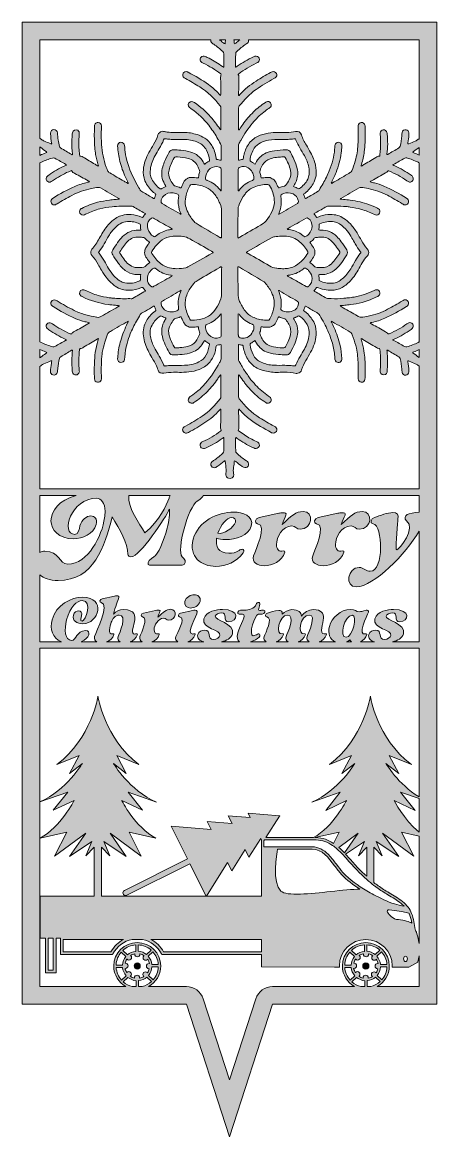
# Model space of a CAD drawing. Header units: centimetres. Extents: x 4.5 to 9.5, y -16.8 to -3.2.
import ezdxf

# ---------------------------------------------------------------- set-up
doc = ezdxf.new("R2010")
doc.units = ezdxf.units.CM
doc.header["$MEASUREMENT"] = 0
doc.layers.add('Layer 1', color=7, linetype='Continuous')

# ---------------------------------------------------------------- blocks, each defined once
blk = doc.blocks.new('block 2')
at = {"layer": 'Layer 1', "true_color": 0x71291b}
h = blk.add_hatch(color=26, dxfattribs=at)
h.dxf.hatch_style = 2
h.paths.add_polyline_path([(4.467, -3.235), (4.467, -15.169), (6.461, -15.169), (6.985, -16.78), (7.509, -15.169), (9.503, -15.169), (9.503, -3.235)])
edge = h.paths.add_edge_path()
edge.add_spline(control_points=[(7.205, -3.487), (7.215, -3.477), (7.219, -3.462), (7.217, -3.449), (7.217, -3.449), (9.289, -3.449), (9.289, -3.449), (9.289, -3.449), (9.289, -4.65), (9.289, -4.65), (9.286, -4.652), (9.282, -4.655), (9.279, -4.657), (9.267, -4.666), (9.255, -4.673), (9.242, -4.678), (9.216, -4.689), (9.19, -4.7), (9.165, -4.711), (9.161, -4.713), (9.157, -4.716), (9.152, -4.713), (9.152, -4.709), (9.153, -4.705), (9.153, -4.7), (9.159, -4.669), (9.163, -4.638), (9.165, -4.606), (9.165, -4.596), (9.166, -4.587), (9.165, -4.577), (9.164, -4.558), (9.151, -4.544), (9.133, -4.541), (9.108, -4.535), (9.086, -4.55), (9.083, -4.576), (9.081, -4.589), (9.08, -4.603), (9.079, -4.616), (9.076, -4.659), (9.069, -4.7), (9.058, -4.741), (9.055, -4.75), (9.051, -4.757), (9.042, -4.762), (8.998, -4.788), (8.954, -4.814), (8.91, -4.841), (8.907, -4.843), (8.904, -4.845), (8.899, -4.843), (8.899, -4.841), (8.899, -4.839), (8.899, -4.837), (8.91, -4.755), (8.909, -4.674), (8.902, -4.593), (8.901, -4.587), (8.901, -4.58), (8.899, -4.575), (8.894, -4.554), (8.874, -4.54), (8.854, -4.542), (8.832, -4.545), (8.817, -4.561), (8.816, -4.584), (8.816, -4.59), (8.817, -4.596), (8.817, -4.602), (8.821, -4.631), (8.821, -4.66), (8.822, -4.69), (8.823, -4.742), (8.82, -4.794), (8.813, -4.845), (8.812, -4.849), (8.812, -4.853), (8.811, -4.857), (8.811, -4.86), (8.809, -4.862), (8.805, -4.862), (8.789, -4.861), (8.777, -4.87), (8.764, -4.878), (8.711, -4.909), (8.658, -4.941), (8.605, -4.973), (8.599, -4.977), (8.593, -4.982), (8.585, -4.983), (8.584, -4.975), (8.587, -4.969), (8.589, -4.963), (8.605, -4.912), (8.616, -4.861), (8.623, -4.808), (8.627, -4.771), (8.63, -4.733), (8.632, -4.696), (8.635, -4.631), (8.635, -4.566), (8.632, -4.501), (8.632, -4.496), (8.632, -4.492), (8.631, -4.487), (8.627, -4.466), (8.608, -4.451), (8.587, -4.453), (8.566, -4.454), (8.55, -4.469), (8.548, -4.49), (8.548, -4.494), (8.548, -4.498), (8.548, -4.501), (8.549, -4.575), (8.55, -4.648), (8.546, -4.721), (8.542, -4.789), (8.533, -4.856), (8.513, -4.921), (8.5, -4.962), (8.488, -5.002), (8.471, -5.041), (8.467, -5.05), (8.462, -5.058), (8.452, -5.062), (8.441, -5.068), (8.43, -5.075), (8.419, -5.081), (8.358, -5.117), (8.297, -5.153), (8.235, -5.188), (8.231, -5.191), (8.227, -5.196), (8.22, -5.192), (8.229, -5.172), (8.239, -5.152), (8.248, -5.131), (8.259, -5.108), (8.271, -5.085), (8.28, -5.061), (8.308, -4.984), (8.333, -4.905), (8.343, -4.823), (8.346, -4.795), (8.35, -4.768), (8.35, -4.74), (8.351, -4.731), (8.35, -4.723), (8.346, -4.716), (8.338, -4.701), (8.322, -4.692), (8.305, -4.693), (8.288, -4.695), (8.273, -4.706), (8.269, -4.723), (8.267, -4.729), (8.266, -4.736), (8.266, -4.743), (8.264, -4.755), (8.264, -4.767), (8.263, -4.779), (8.255, -4.869), (8.231, -4.955), (8.197, -5.039), (8.176, -5.092), (8.151, -5.144), (8.122, -5.194), (8.108, -5.219), (8.092, -5.244), (8.078, -5.27), (8.072, -5.281), (8.065, -5.288), (8.055, -5.293), (8.011, -5.319), (7.966, -5.345), (7.922, -5.371), (7.918, -5.373), (7.914, -5.375), (7.91, -5.377), (7.907, -5.379), (7.904, -5.379), (7.903, -5.375), (7.899, -5.36), (7.894, -5.346), (7.887, -5.333), (7.885, -5.328), (7.886, -5.324), (7.89, -5.321), (7.895, -5.318), (7.899, -5.314), (7.903, -5.311), (7.943, -5.28), (7.976, -5.241), (8.001, -5.197), (8.019, -5.167), (8.031, -5.135), (8.037, -5.1), (8.043, -5.057), (8.039, -5.014), (8.03, -4.972), (8.018, -4.918), (7.998, -4.866), (7.971, -4.818), (7.954, -4.788), (7.937, -4.758), (7.919, -4.728), (7.895, -4.688), (7.874, -4.646), (7.859, -4.601), (7.85, -4.572), (7.82, -4.556), (7.789, -4.562), (7.752, -4.569), (7.715, -4.574), (7.677, -4.573), (7.644, -4.573), (7.611, -4.574), (7.578, -4.573), (7.537, -4.572), (7.496, -4.575), (7.456, -4.582), (7.411, -4.59), (7.368, -4.602), (7.327, -4.623), (7.281, -4.645), (7.243, -4.676), (7.215, -4.719), (7.188, -4.76), (7.168, -4.805), (7.159, -4.854), (7.156, -4.867), (7.155, -4.881), (7.152, -4.894), (7.152, -4.899), (7.15, -4.903), (7.144, -4.903), (7.128, -4.903), (7.112, -4.909), (7.096, -4.911), (7.092, -4.903), (7.094, -4.896), (7.094, -4.89), (7.094, -4.864), (7.094, -4.838), (7.094, -4.813), (7.094, -4.786), (7.094, -4.76), (7.094, -4.733), (7.094, -4.727), (7.094, -4.72), (7.098, -4.714), (7.107, -4.7), (7.114, -4.685), (7.123, -4.671), (7.164, -4.596), (7.211, -4.525), (7.266, -4.46), (7.307, -4.411), (7.351, -4.365), (7.402, -4.327), (7.422, -4.311), (7.443, -4.296), (7.464, -4.281), (7.47, -4.277), (7.476, -4.273), (7.482, -4.267), (7.496, -4.252), (7.497, -4.232), (7.485, -4.215), (7.473, -4.198), (7.452, -4.192), (7.433, -4.201), (7.429, -4.203), (7.425, -4.206), (7.421, -4.208), (7.37, -4.243), (7.32, -4.28), (7.276, -4.324), (7.229, -4.372), (7.184, -4.421), (7.146, -4.477), (7.133, -4.497), (7.118, -4.517), (7.105, -4.537), (7.103, -4.54), (7.101, -4.544), (7.096, -4.542), (7.095, -4.539), (7.095, -4.536), (7.095, -4.533), (7.095, -4.448), (7.095, -4.362), (7.095, -4.277), (7.095, -4.267), (7.098, -4.26), (7.104, -4.252), (7.163, -4.177), (7.228, -4.107), (7.308, -4.052), (7.378, -4.003), (7.45, -3.96), (7.525, -3.92), (7.531, -3.917), (7.537, -3.914), (7.542, -3.91), (7.561, -3.897), (7.565, -3.875), (7.555, -3.856), (7.545, -3.837), (7.523, -3.829), (7.502, -3.837), (7.496, -3.84), (7.49, -3.843), (7.484, -3.846), (7.424, -3.878), (7.366, -3.912), (7.309, -3.949), (7.236, -3.996), (7.168, -4.049), (7.111, -4.114), (7.109, -4.116), (7.107, -4.118), (7.105, -4.121), (7.103, -4.122), (7.101, -4.126), (7.097, -4.124), (7.096, -4.123), (7.095, -4.12), (7.095, -4.118), (7.095, -4.109), (7.096, -4.1), (7.096, -4.09), (7.097, -4.032), (7.098, -3.974), (7.099, -3.916), (7.1, -3.901), (7.101, -3.886), (7.092, -3.872), (7.09, -3.87), (7.092, -3.867), (7.094, -3.864), (7.096, -3.863), (7.098, -3.862), (7.099, -3.86), (7.164, -3.81), (7.235, -3.768), (7.31, -3.733), (7.316, -3.73), (7.322, -3.727), (7.328, -3.724), (7.347, -3.712), (7.354, -3.69), (7.345, -3.671), (7.335, -3.651), (7.315, -3.642), (7.294, -3.648), (7.288, -3.65), (7.282, -3.653), (7.277, -3.655), (7.208, -3.688), (7.141, -3.724), (7.08, -3.77), (7.074, -3.774), (7.069, -3.78), (7.06, -3.781), (7.06, -3.778), (7.059, -3.776), (7.059, -3.774), (7.059, -3.723), (7.06, -3.673), (7.06, -3.622), (7.06, -3.608), (7.065, -3.598), (7.075, -3.589), (7.109, -3.556), (7.146, -3.527), (7.185, -3.501), (7.192, -3.497), (7.199, -3.492), (7.205, -3.487)], knot_values=[0, 0, 0, 0, 1, 1, 1, 2, 2, 2, 3, 3, 3, 4, 4, 4, 5, 5, 5, 6, 6, 6, 7, 7, 7, 8, 8, 8, 9, 9, 9, 10, 10, 10, 11, 11, 11, 12, 12, 12, 13, 13, 13, 14, 14, 14, 15, 15, 15, 16, 16, 16, 17, 17, 17, 18, 18, 18, 19, 19, 19, 20, 20, 20, 21, 21, 21, 22, 22, 22, 23, 23, 23, 24, 24, 24, 25, 25, 25, 26, 26, 26, 27, 27, 27, 28, 28, 28, 29, 29, 29, 30, 30, 30, 31, 31, 31, 32, 32, 32, 33, 33, 33, 34, 34, 34, 35, 35, 35, 36, 36, 36, 37, 37, 37, 38, 38, 38, 39, 39, 39, 40, 40, 40, 41, 41, 41, 42, 42, 42, 43, 43, 43, 44, 44, 44, 45, 45, 45, 46, 46, 46, 47, 47, 47, 48, 48, 48, 49, 49, 49, 50, 50, 50, 51, 51, 51, 52, 52, 52, 53, 53, 53, 54, 54, 54, 55, 55, 55, 56, 56, 56, 57, 57, 57, 58, 58, 58, 59, 59, 59, 60, 60, 60, 61, 61, 61, 62, 62, 62, 63, 63, 63, 64, 64, 64, 65, 65, 65, 66, 66, 66, 67, 67, 67, 68, 68, 68, 69, 69, 69, 70, 70, 70, 71, 71, 71, 72, 72, 72, 73, 73, 73, 74, 74, 74, 75, 75, 75, 76, 76, 76, 77, 77, 77, 78, 78, 78, 79, 79, 79, 80, 80, 80, 81, 81, 81, 82, 82, 82, 83, 83, 83, 84, 84, 84, 85, 85, 85, 86, 86, 86, 87, 87, 87, 88, 88, 88, 89, 89, 89, 90, 90, 90, 91, 91, 91, 92, 92, 92, 93, 93, 93, 94, 94, 94, 95, 95, 95, 96, 96, 96, 97, 97, 97, 98, 98, 98, 99, 99, 99, 100, 100, 100, 101, 101, 101, 102, 102, 102, 103, 103, 103, 104, 104, 104, 105, 105, 105, 106, 106, 106, 107, 107, 107, 108, 108, 108, 109, 109, 109, 110, 110, 110, 111, 111, 111, 112, 112, 112, 113, 113, 113, 114, 114, 114, 115, 115, 115, 116, 116, 116, 117, 117, 117, 118, 118, 118, 119, 119, 119, 120, 120, 120, 121, 121, 121, 122, 122, 122, 123, 123, 123, 124, 124, 124, 125, 125, 125, 126, 126, 126, 127, 127, 127, 127], degree=3, periodic=1)
edge = h.paths.add_edge_path()
edge.add_spline(control_points=[(9.212, -6.904), (9.2, -6.887), (9.177, -6.88), (9.158, -6.89), (9.152, -6.893), (9.147, -6.896), (9.142, -6.9), (9.075, -6.948), (9.002, -6.989), (8.925, -7.02), (8.914, -7.025), (8.914, -7.025), (8.905, -7.014), (8.899, -7.006), (8.891, -7.001), (8.882, -6.996), (8.826, -6.965), (8.77, -6.934), (8.714, -6.903), (8.707, -6.899), (8.699, -6.897), (8.693, -6.889), (8.701, -6.886), (8.708, -6.884), (8.715, -6.883), (8.769, -6.871), (8.821, -6.855), (8.872, -6.832), (8.964, -6.792), (9.051, -6.743), (9.136, -6.689), (9.141, -6.687), (9.145, -6.684), (9.149, -6.68), (9.163, -6.667), (9.165, -6.644), (9.155, -6.628), (9.145, -6.611), (9.122, -6.603), (9.106, -6.61), (9.1, -6.614), (9.093, -6.617), (9.087, -6.621), (9.028, -6.657), (8.969, -6.692), (8.907, -6.722), (8.87, -6.741), (8.833, -6.759), (8.794, -6.773), (8.754, -6.787), (8.713, -6.797), (8.672, -6.806), (8.643, -6.812), (8.614, -6.818), (8.585, -6.821), (8.575, -6.822), (8.567, -6.82), (8.559, -6.815), (8.546, -6.807), (8.533, -6.8), (8.52, -6.792), (8.461, -6.759), (8.402, -6.725), (8.343, -6.691), (8.339, -6.688), (8.332, -6.687), (8.331, -6.679), (8.349, -6.677), (8.367, -6.676), (8.385, -6.674), (8.409, -6.672), (8.432, -6.67), (8.455, -6.667), (8.503, -6.661), (8.55, -6.651), (8.597, -6.639), (8.663, -6.622), (8.726, -6.596), (8.787, -6.566), (8.79, -6.564), (8.793, -6.563), (8.796, -6.56), (8.813, -6.548), (8.818, -6.526), (8.809, -6.508), (8.799, -6.489), (8.778, -6.481), (8.759, -6.487), (8.754, -6.489), (8.749, -6.491), (8.744, -6.493), (8.667, -6.531), (8.586, -6.559), (8.501, -6.574), (8.475, -6.578), (8.45, -6.585), (8.425, -6.585), (8.407, -6.586), (8.39, -6.588), (8.373, -6.59), (8.322, -6.595), (8.272, -6.597), (8.221, -6.594), (8.211, -6.594), (8.2, -6.593), (8.19, -6.594), (8.18, -6.596), (8.172, -6.593), (8.164, -6.589), (8.116, -6.561), (8.069, -6.534), (8.021, -6.506), (8.018, -6.505), (8.015, -6.502), (8.011, -6.5), (8.019, -6.49), (8.028, -6.48), (8.036, -6.47), (8.049, -6.452), (8.048, -6.455), (8.065, -6.462), (8.127, -6.487), (8.191, -6.497), (8.258, -6.489), (8.279, -6.486), (8.3, -6.481), (8.321, -6.473), (8.365, -6.454), (8.404, -6.427), (8.438, -6.393), (8.482, -6.35), (8.518, -6.3), (8.548, -6.247), (8.564, -6.217), (8.581, -6.188), (8.598, -6.158), (8.616, -6.128), (8.637, -6.099), (8.661, -6.073), (8.667, -6.066), (8.674, -6.059), (8.675, -6.05), (8.678, -6.028), (8.678, -6.007), (8.66, -5.989), (8.631, -5.959), (8.609, -5.924), (8.588, -5.887), (8.571, -5.857), (8.553, -5.826), (8.535, -5.795), (8.513, -5.756), (8.485, -5.72), (8.455, -5.686), (8.431, -5.66), (8.403, -5.637), (8.374, -5.618), (8.325, -5.586), (8.271, -5.57), (8.213, -5.571), (8.169, -5.572), (8.126, -5.578), (8.085, -5.593), (8.076, -5.597), (8.066, -5.601), (8.057, -5.604), (8.048, -5.607), (8.047, -5.607), (8.04, -5.599), (8.033, -5.59), (8.026, -5.581), (8.019, -5.572), (8.016, -5.569), (8.011, -5.567), (8.013, -5.561), (8.058, -5.535), (8.103, -5.51), (8.148, -5.483), (8.165, -5.473), (8.182, -5.467), (8.203, -5.468), (8.227, -5.47), (8.251, -5.468), (8.275, -5.468), (8.317, -5.468), (8.36, -5.471), (8.402, -5.475), (8.418, -5.476), (8.435, -5.476), (8.451, -5.48), (8.497, -5.488), (8.543, -5.496), (8.588, -5.509), (8.64, -5.523), (8.689, -5.544), (8.738, -5.567), (8.745, -5.57), (8.751, -5.573), (8.758, -5.576), (8.778, -5.582), (8.799, -5.574), (8.808, -5.555), (8.818, -5.537), (8.813, -5.513), (8.795, -5.501), (8.791, -5.499), (8.787, -5.497), (8.783, -5.495), (8.715, -5.462), (8.645, -5.433), (8.571, -5.418), (8.532, -5.409), (8.493, -5.4), (8.453, -5.395), (8.426, -5.393), (8.398, -5.39), (8.37, -5.388), (8.357, -5.387), (8.344, -5.386), (8.331, -5.383), (8.332, -5.378), (8.335, -5.377), (8.337, -5.375), (8.412, -5.332), (8.487, -5.29), (8.561, -5.247), (8.568, -5.243), (8.575, -5.241), (8.583, -5.242), (8.612, -5.245), (8.641, -5.251), (8.67, -5.256), (8.752, -5.272), (8.829, -5.3), (8.904, -5.338), (8.965, -5.37), (9.026, -5.404), (9.085, -5.441), (9.091, -5.445), (9.098, -5.448), (9.104, -5.452), (9.124, -5.461), (9.146, -5.45), (9.156, -5.435), (9.166, -5.417), (9.162, -5.395), (9.147, -5.381), (9.144, -5.378), (9.14, -5.376), (9.136, -5.373), (9.048, -5.318), (8.957, -5.267), (8.861, -5.226), (8.825, -5.21), (8.787, -5.197), (8.748, -5.188), (8.73, -5.184), (8.712, -5.179), (8.693, -5.174), (8.698, -5.167), (8.706, -5.164), (8.712, -5.161), (8.769, -5.129), (8.826, -5.098), (8.882, -5.066), (8.892, -5.061), (8.9, -5.055), (8.907, -5.047), (8.913, -5.038), (8.914, -5.038), (8.923, -5.042), (9, -5.073), (9.071, -5.113), (9.139, -5.16), (9.144, -5.164), (9.15, -5.169), (9.156, -5.172), (9.176, -5.183), (9.199, -5.177), (9.212, -5.158), (9.224, -5.14), (9.22, -5.118), (9.204, -5.103), (9.2, -5.1), (9.195, -5.097), (9.191, -5.094), (9.128, -5.05), (9.063, -5.011), (8.993, -4.98), (8.986, -4.977), (8.977, -4.976), (8.972, -4.968), (8.974, -4.966), (8.976, -4.964), (8.979, -4.963), (9.024, -4.937), (9.07, -4.912), (9.115, -4.887), (9.123, -4.882), (9.13, -4.881), (9.139, -4.884), (9.187, -4.896), (9.233, -4.915), (9.278, -4.937), (9.281, -4.939), (9.285, -4.94), (9.289, -4.942), (9.289, -4.942), (9.289, -7.121), (9.289, -7.121), (9.285, -7.122), (9.281, -7.124), (9.278, -7.126), (9.233, -7.147), (9.188, -7.166), (9.141, -7.179), (9.13, -7.181), (9.122, -7.18), (9.113, -7.175), (9.069, -7.15), (9.025, -7.126), (8.981, -7.101), (8.977, -7.099), (8.974, -7.098), (8.972, -7.094), (8.973, -7.093), (8.974, -7.091), (8.975, -7.091), (8.981, -7.088), (8.988, -7.085), (8.995, -7.082), (9.064, -7.051), (9.129, -7.012), (9.191, -6.969), (9.196, -6.965), (9.201, -6.962), (9.205, -6.958), (9.221, -6.943), (9.223, -6.922), (9.212, -6.904)], knot_values=[0, 0, 0, 0, 1, 1, 1, 2, 2, 2, 3, 3, 3, 4, 4, 4, 5, 5, 5, 6, 6, 6, 7, 7, 7, 8, 8, 8, 9, 9, 9, 10, 10, 10, 11, 11, 11, 12, 12, 12, 13, 13, 13, 14, 14, 14, 15, 15, 15, 16, 16, 16, 17, 17, 17, 18, 18, 18, 19, 19, 19, 20, 20, 20, 21, 21, 21, 22, 22, 22, 23, 23, 23, 24, 24, 24, 25, 25, 25, 26, 26, 26, 27, 27, 27, 28, 28, 28, 29, 29, 29, 30, 30, 30, 31, 31, 31, 32, 32, 32, 33, 33, 33, 34, 34, 34, 35, 35, 35, 36, 36, 36, 37, 37, 37, 38, 38, 38, 39, 39, 39, 40, 40, 40, 41, 41, 41, 42, 42, 42, 43, 43, 43, 44, 44, 44, 45, 45, 45, 46, 46, 46, 47, 47, 47, 48, 48, 48, 49, 49, 49, 50, 50, 50, 51, 51, 51, 52, 52, 52, 53, 53, 53, 54, 54, 54, 55, 55, 55, 56, 56, 56, 57, 57, 57, 58, 58, 58, 59, 59, 59, 60, 60, 60, 61, 61, 61, 62, 62, 62, 63, 63, 63, 64, 64, 64, 65, 65, 65, 66, 66, 66, 67, 67, 67, 68, 68, 68, 69, 69, 69, 70, 70, 70, 71, 71, 71, 72, 72, 72, 73, 73, 73, 74, 74, 74, 75, 75, 75, 76, 76, 76, 77, 77, 77, 78, 78, 78, 79, 79, 79, 80, 80, 80, 81, 81, 81, 82, 82, 82, 83, 83, 83, 84, 84, 84, 85, 85, 85, 86, 86, 86, 87, 87, 87, 88, 88, 88, 89, 89, 89, 90, 90, 90, 91, 91, 91, 92, 92, 92, 93, 93, 93, 94, 94, 94, 95, 95, 95, 96, 96, 96, 97, 97, 97, 98, 98, 98, 99, 99, 99, 100, 100, 100, 101, 101, 101, 102, 102, 102, 103, 103, 103, 104, 104, 104, 105, 105, 105, 106, 106, 106, 107, 107, 107, 108, 108, 108, 109, 109, 109, 110, 110, 110, 111, 111, 111, 112, 112, 112, 113, 113, 113, 113], degree=3, periodic=1)
edge = h.paths.add_edge_path()
edge.add_spline(control_points=[(7.672, -6.754), (7.652, -6.751), (7.633, -6.746), (7.616, -6.733), (7.609, -6.728), (7.606, -6.723), (7.608, -6.714), (7.613, -6.688), (7.615, -6.662), (7.614, -6.635), (7.612, -6.594), (7.603, -6.554), (7.588, -6.516), (7.586, -6.51), (7.583, -6.504), (7.581, -6.497), (7.581, -6.497), (7.582, -6.496), (7.582, -6.495), (7.586, -6.494), (7.589, -6.497), (7.592, -6.499), (7.664, -6.541), (7.736, -6.584), (7.809, -6.625), (7.822, -6.633), (7.825, -6.642), (7.823, -6.655), (7.817, -6.697), (7.794, -6.726), (7.756, -6.743), (7.729, -6.755), (7.702, -6.758), (7.672, -6.754)], knot_values=[0, 0, 0, 0, 1, 1, 1, 2, 2, 2, 3, 3, 3, 4, 4, 4, 5, 5, 5, 6, 6, 6, 7, 7, 7, 8, 8, 8, 9, 9, 9, 10, 10, 10, 11, 11, 11, 11], degree=3, periodic=1)
edge = h.paths.add_edge_path()
edge.add_spline(control_points=[(7.726, -7.03), (7.72, -7.059), (7.71, -7.086), (7.698, -7.113), (7.687, -7.136), (7.675, -7.158), (7.665, -7.18), (7.661, -7.189), (7.655, -7.192), (7.645, -7.191), (7.63, -7.19), (7.615, -7.191), (7.6, -7.19), (7.564, -7.187), (7.528, -7.183), (7.493, -7.173), (7.443, -7.159), (7.406, -7.13), (7.381, -7.084), (7.372, -7.066), (7.364, -7.048), (7.356, -7.029), (7.352, -7.02), (7.352, -7.012), (7.355, -7.003), (7.362, -6.984), (7.367, -6.965), (7.367, -6.945), (7.367, -6.938), (7.369, -6.937), (7.377, -6.937), (7.383, -6.937), (7.389, -6.938), (7.395, -6.939), (7.419, -6.942), (7.444, -6.942), (7.468, -6.941), (7.471, -6.941), (7.474, -6.941), (7.477, -6.941), (7.483, -6.94), (7.49, -6.937), (7.495, -6.933), (7.509, -6.921), (7.528, -6.919), (7.538, -6.901), (7.549, -6.879), (7.561, -6.857), (7.572, -6.834), (7.575, -6.828), (7.576, -6.82), (7.583, -6.815), (7.585, -6.815), (7.587, -6.815), (7.589, -6.816), (7.606, -6.825), (7.625, -6.832), (7.644, -6.835), (7.655, -6.836), (7.662, -6.841), (7.669, -6.849), (7.682, -6.868), (7.696, -6.886), (7.707, -6.905), (7.729, -6.944), (7.735, -6.986), (7.726, -7.03)], knot_values=[0, 0, 0, 0, 1, 1, 1, 2, 2, 2, 3, 3, 3, 4, 4, 4, 5, 5, 5, 6, 6, 6, 7, 7, 7, 8, 8, 8, 9, 9, 9, 10, 10, 10, 11, 11, 11, 12, 12, 12, 13, 13, 13, 14, 14, 14, 15, 15, 15, 16, 16, 16, 17, 17, 17, 18, 18, 18, 19, 19, 19, 20, 20, 20, 21, 21, 21, 22, 22, 22, 22], degree=3, periodic=1)
edge = h.paths.add_edge_path()
edge.add_spline(control_points=[(7.559, -6.225), (7.558, -6.224), (7.557, -6.224), (7.555, -6.224), (7.524, -6.223), (7.497, -6.21), (7.471, -6.194), (7.384, -6.144), (7.297, -6.095), (7.21, -6.045), (7.204, -6.042), (7.198, -6.039), (7.192, -6.035), (7.189, -6.033), (7.19, -6.03), (7.192, -6.028), (7.196, -6.025), (7.2, -6.023), (7.204, -6.021), (7.302, -5.965), (7.399, -5.91), (7.497, -5.854), (7.508, -5.848), (7.519, -5.844), (7.531, -5.842), (7.558, -5.839), (7.586, -5.834), (7.614, -5.833), (7.656, -5.831), (7.698, -5.835), (7.739, -5.847), (7.768, -5.856), (7.795, -5.87), (7.819, -5.888), (7.866, -5.923), (7.903, -5.967), (7.933, -6.016), (7.934, -6.018), (7.935, -6.02), (7.936, -6.022), (7.94, -6.028), (7.939, -6.035), (7.936, -6.041), (7.922, -6.065), (7.907, -6.087), (7.889, -6.108), (7.868, -6.133), (7.844, -6.156), (7.817, -6.176), (7.779, -6.205), (7.736, -6.22), (7.69, -6.226), (7.67, -6.229), (7.65, -6.229), (7.628, -6.231), (7.606, -6.229), (7.583, -6.227), (7.559, -6.225)], knot_values=[0, 0, 0, 0, 1, 1, 1, 2, 2, 2, 3, 3, 3, 4, 4, 4, 5, 5, 5, 6, 6, 6, 7, 7, 7, 8, 8, 8, 9, 9, 9, 10, 10, 10, 11, 11, 11, 12, 12, 12, 13, 13, 13, 14, 14, 14, 15, 15, 15, 16, 16, 16, 17, 17, 17, 18, 18, 18, 19, 19, 19, 19], degree=3, periodic=1)
edge = h.paths.add_edge_path()
edge.add_spline(control_points=[(7.609, -5.353), (7.609, -5.351), (7.608, -5.348), (7.608, -5.346), (7.607, -5.341), (7.608, -5.336), (7.613, -5.332), (7.621, -5.326), (7.63, -5.32), (7.64, -5.316), (7.679, -5.304), (7.718, -5.302), (7.757, -5.32), (7.792, -5.337), (7.815, -5.363), (7.821, -5.402), (7.822, -5.405), (7.823, -5.409), (7.823, -5.413), (7.824, -5.424), (7.82, -5.431), (7.81, -5.436), (7.737, -5.479), (7.663, -5.522), (7.59, -5.565), (7.588, -5.567), (7.586, -5.567), (7.582, -5.569), (7.581, -5.561), (7.584, -5.555), (7.587, -5.55), (7.613, -5.486), (7.621, -5.421), (7.609, -5.353)], knot_values=[0, 0, 0, 0, 1, 1, 1, 2, 2, 2, 3, 3, 3, 4, 4, 4, 5, 5, 5, 6, 6, 6, 7, 7, 7, 8, 8, 8, 9, 9, 9, 10, 10, 10, 11, 11, 11, 11], degree=3, periodic=1)
edge = h.paths.add_edge_path()
edge.add_spline(control_points=[(7.712, -5.149), (7.699, -5.174), (7.682, -5.196), (7.665, -5.218), (7.661, -5.222), (7.657, -5.225), (7.652, -5.226), (7.629, -5.23), (7.608, -5.236), (7.588, -5.247), (7.584, -5.249), (7.58, -5.248), (7.579, -5.244), (7.573, -5.231), (7.567, -5.219), (7.561, -5.207), (7.555, -5.194), (7.548, -5.181), (7.541, -5.169), (7.54, -5.166), (7.538, -5.164), (7.536, -5.161), (7.532, -5.153), (7.526, -5.146), (7.517, -5.142), (7.499, -5.136), (7.486, -5.119), (7.464, -5.121), (7.444, -5.122), (7.423, -5.121), (7.403, -5.124), (7.396, -5.125), (7.389, -5.125), (7.383, -5.126), (7.368, -5.126), (7.368, -5.126), (7.367, -5.111), (7.366, -5.094), (7.362, -5.077), (7.355, -5.061), (7.352, -5.052), (7.352, -5.044), (7.356, -5.035), (7.365, -5.012), (7.374, -4.99), (7.387, -4.969), (7.409, -4.933), (7.439, -4.908), (7.48, -4.894), (7.504, -4.886), (7.529, -4.881), (7.555, -4.877), (7.578, -4.875), (7.601, -4.873), (7.622, -4.871), (7.633, -4.871), (7.642, -4.871), (7.652, -4.871), (7.657, -4.871), (7.66, -4.874), (7.662, -4.878), (7.689, -4.929), (7.715, -4.98), (7.727, -5.037), (7.734, -5.076), (7.73, -5.113), (7.712, -5.149)], knot_values=[0, 0, 0, 0, 1, 1, 1, 2, 2, 2, 3, 3, 3, 4, 4, 4, 5, 5, 5, 6, 6, 6, 7, 7, 7, 8, 8, 8, 9, 9, 9, 10, 10, 10, 11, 11, 11, 12, 12, 12, 13, 13, 13, 14, 14, 14, 15, 15, 15, 16, 16, 16, 17, 17, 17, 18, 18, 18, 19, 19, 19, 20, 20, 20, 21, 21, 21, 22, 22, 22, 22], degree=3, periodic=1)
edge = h.paths.add_edge_path()
edge.add_spline(control_points=[(7.926, -5.83), (7.92, -5.833), (7.915, -5.835), (7.91, -5.838), (7.902, -5.843), (7.896, -5.842), (7.889, -5.836), (7.879, -5.827), (7.868, -5.819), (7.857, -5.811), (7.812, -5.78), (7.762, -5.762), (7.709, -5.755), (7.703, -5.754), (7.698, -5.753), (7.693, -5.752), (7.691, -5.752), (7.689, -5.75), (7.687, -5.75), (7.688, -5.744), (7.693, -5.743), (7.697, -5.741), (7.769, -5.699), (7.842, -5.658), (7.915, -5.617), (7.925, -5.611), (7.933, -5.611), (7.941, -5.618), (7.976, -5.642), (7.991, -5.675), (7.989, -5.717), (7.987, -5.742), (7.98, -5.766), (7.965, -5.787), (7.954, -5.803), (7.943, -5.819), (7.926, -5.83)], knot_values=[0, 0, 0, 0, 1, 1, 1, 2, 2, 2, 3, 3, 3, 4, 4, 4, 5, 5, 5, 6, 6, 6, 7, 7, 7, 8, 8, 8, 9, 9, 9, 10, 10, 10, 11, 11, 11, 12, 12, 12, 12], degree=3, periodic=1)
edge = h.paths.add_edge_path()
edge.add_spline(control_points=[(7.834, -5.257), (7.828, -5.262), (7.824, -5.261), (7.818, -5.257), (7.803, -5.248), (7.787, -5.241), (7.771, -5.235), (7.763, -5.232), (7.762, -5.23), (7.767, -5.222), (7.779, -5.202), (7.79, -5.183), (7.798, -5.162), (7.817, -5.113), (7.819, -5.063), (7.808, -5.013), (7.8, -4.973), (7.785, -4.936), (7.768, -4.9), (7.755, -4.872), (7.74, -4.843), (7.726, -4.815), (7.715, -4.795), (7.697, -4.784), (7.674, -4.785), (7.626, -4.786), (7.578, -4.789), (7.53, -4.796), (7.495, -4.8), (7.462, -4.809), (7.43, -4.823), (7.381, -4.845), (7.343, -4.879), (7.315, -4.925), (7.308, -4.936), (7.302, -4.947), (7.295, -4.958), (7.282, -4.956), (7.275, -4.943), (7.264, -4.938), (7.257, -4.934), (7.251, -4.93), (7.244, -4.926), (7.238, -4.923), (7.234, -4.918), (7.235, -4.91), (7.241, -4.858), (7.257, -4.809), (7.286, -4.764), (7.306, -4.735), (7.332, -4.715), (7.363, -4.699), (7.393, -4.684), (7.426, -4.674), (7.459, -4.668), (7.51, -4.657), (7.562, -4.658), (7.614, -4.658), (7.642, -4.658), (7.67, -4.658), (7.698, -4.658), (7.722, -4.658), (7.745, -4.655), (7.768, -4.651), (7.772, -4.651), (7.775, -4.65), (7.779, -4.65), (7.784, -4.649), (7.788, -4.652), (7.789, -4.657), (7.79, -4.66), (7.792, -4.664), (7.793, -4.667), (7.806, -4.699), (7.822, -4.73), (7.84, -4.76), (7.858, -4.792), (7.877, -4.824), (7.895, -4.856), (7.92, -4.901), (7.939, -4.947), (7.949, -4.997), (7.954, -5.025), (7.958, -5.054), (7.953, -5.083), (7.95, -5.104), (7.944, -5.124), (7.935, -5.143), (7.911, -5.19), (7.876, -5.227), (7.834, -5.257)], knot_values=[0, 0, 0, 0, 1, 1, 1, 2, 2, 2, 3, 3, 3, 4, 4, 4, 5, 5, 5, 6, 6, 6, 7, 7, 7, 8, 8, 8, 9, 9, 9, 10, 10, 10, 11, 11, 11, 12, 12, 12, 13, 13, 13, 14, 14, 14, 15, 15, 15, 16, 16, 16, 17, 17, 17, 18, 18, 18, 19, 19, 19, 20, 20, 20, 21, 21, 21, 22, 22, 22, 23, 23, 23, 24, 24, 24, 25, 25, 25, 26, 26, 26, 27, 27, 27, 28, 28, 28, 29, 29, 29, 30, 30, 30, 30], degree=3, periodic=1)
edge = h.paths.add_edge_path()
edge.add_spline(control_points=[(7.262, -5.057), (7.27, -5.074), (7.278, -5.091), (7.281, -5.11), (7.282, -5.116), (7.282, -5.122), (7.282, -5.128), (7.28, -5.151), (7.282, -5.148), (7.263, -5.156), (7.198, -5.18), (7.146, -5.22), (7.104, -5.275), (7.102, -5.277), (7.099, -5.28), (7.097, -5.283), (7.096, -5.284), (7.094, -5.283), (7.093, -5.283), (7.092, -5.283), (7.091, -5.282), (7.091, -5.282), (7.091, -5.276), (7.091, -5.271), (7.091, -5.266), (7.091, -5.227), (7.091, -5.187), (7.091, -5.136), (7.091, -5.108), (7.092, -5.067), (7.092, -5.026), (7.093, -5.006), (7.096, -5.002), (7.115, -4.995), (7.149, -4.983), (7.182, -4.986), (7.212, -5.005), (7.233, -5.018), (7.25, -5.035), (7.262, -5.057)], knot_values=[0, 0, 0, 0, 1, 1, 1, 2, 2, 2, 3, 3, 3, 4, 4, 4, 5, 5, 5, 6, 6, 6, 7, 7, 7, 8, 8, 8, 9, 9, 9, 10, 10, 10, 11, 11, 11, 12, 12, 12, 13, 13, 13, 13], degree=3, periodic=1)
edge = h.paths.add_edge_path()
edge.add_spline(control_points=[(7.097, -5.465), (7.112, -5.426), (7.128, -5.388), (7.152, -5.353), (7.161, -5.34), (7.171, -5.326), (7.181, -5.313), (7.21, -5.279), (7.244, -5.254), (7.286, -5.237), (7.339, -5.216), (7.393, -5.206), (7.449, -5.206), (7.46, -5.206), (7.467, -5.209), (7.473, -5.219), (7.503, -5.274), (7.523, -5.332), (7.529, -5.394), (7.533, -5.435), (7.526, -5.474), (7.511, -5.512), (7.496, -5.55), (7.476, -5.585), (7.452, -5.618), (7.415, -5.668), (7.415, -5.668), (7.363, -5.699), (7.279, -5.748), (7.195, -5.797), (7.111, -5.846), (7.104, -5.85), (7.098, -5.856), (7.089, -5.857), (7.085, -5.851), (7.087, -5.845), (7.087, -5.839), (7.087, -5.786), (7.087, -5.733), (7.087, -5.681), (7.088, -5.621), (7.089, -5.562), (7.089, -5.502), (7.089, -5.489), (7.092, -5.477), (7.097, -5.465)], knot_values=[0, 0, 0, 0, 1, 1, 1, 2, 2, 2, 3, 3, 3, 4, 4, 4, 5, 5, 5, 6, 6, 6, 7, 7, 7, 8, 8, 8, 9, 9, 9, 10, 10, 10, 11, 11, 11, 12, 12, 12, 13, 13, 13, 14, 14, 14, 15, 15, 15, 15], degree=3, periodic=1)
edge = h.paths.add_edge_path()
edge.add_spline(control_points=[(7.106, -6.213), (7.204, -6.271), (7.301, -6.328), (7.399, -6.385), (7.405, -6.389), (7.411, -6.393), (7.416, -6.399), (7.446, -6.435), (7.474, -6.472), (7.495, -6.515), (7.51, -6.545), (7.521, -6.577), (7.527, -6.611), (7.532, -6.642), (7.53, -6.672), (7.524, -6.703), (7.516, -6.751), (7.498, -6.797), (7.474, -6.84), (7.473, -6.843), (7.471, -6.845), (7.47, -6.848), (7.467, -6.854), (7.462, -6.857), (7.455, -6.857), (7.44, -6.856), (7.425, -6.857), (7.41, -6.855), (7.36, -6.85), (7.312, -6.839), (7.267, -6.817), (7.23, -6.8), (7.2, -6.774), (7.175, -6.742), (7.147, -6.707), (7.126, -6.668), (7.108, -6.627), (7.095, -6.597), (7.089, -6.566), (7.089, -6.533), (7.089, -6.433), (7.087, -6.332), (7.087, -6.232), (7.086, -6.224), (7.087, -6.216), (7.087, -6.207), (7.096, -6.206), (7.101, -6.21), (7.106, -6.213)], knot_values=[0, 0, 0, 0, 1, 1, 1, 2, 2, 2, 3, 3, 3, 4, 4, 4, 5, 5, 5, 6, 6, 6, 7, 7, 7, 8, 8, 8, 9, 9, 9, 10, 10, 10, 11, 11, 11, 12, 12, 12, 13, 13, 13, 14, 14, 14, 15, 15, 15, 16, 16, 16, 16], degree=3, periodic=1)
edge = h.paths.add_edge_path()
edge.add_spline(control_points=[(7.091, -6.778), (7.1, -6.781), (7.103, -6.787), (7.106, -6.792), (7.147, -6.844), (7.198, -6.883), (7.26, -6.906), (7.264, -6.907), (7.267, -6.909), (7.271, -6.91), (7.278, -6.913), (7.281, -6.918), (7.281, -6.926), (7.283, -6.943), (7.281, -6.96), (7.275, -6.977), (7.264, -7.004), (7.251, -7.029), (7.227, -7.047), (7.209, -7.062), (7.188, -7.072), (7.164, -7.074), (7.142, -7.076), (7.121, -7.073), (7.101, -7.061), (7.096, -7.057), (7.093, -7.053), (7.093, -7.046), (7.093, -7.042), (7.092, -7.037), (7.092, -7.033), (7.092, -6.952), (7.091, -6.871), (7.091, -6.791), (7.091, -6.787), (7.091, -6.783), (7.091, -6.778)], knot_values=[0, 0, 0, 0, 1, 1, 1, 2, 2, 2, 3, 3, 3, 4, 4, 4, 5, 5, 5, 6, 6, 6, 7, 7, 7, 8, 8, 8, 9, 9, 9, 10, 10, 10, 11, 11, 11, 12, 12, 12, 12], degree=3, periodic=1)
edge = h.paths.add_edge_path()
edge.add_spline(control_points=[(7.245, -7.136), (7.26, -7.129), (7.272, -7.119), (7.285, -7.109), (7.294, -7.102), (7.295, -7.102), (7.301, -7.113), (7.305, -7.121), (7.309, -7.128), (7.313, -7.135), (7.346, -7.19), (7.393, -7.229), (7.454, -7.249), (7.495, -7.263), (7.537, -7.27), (7.58, -7.273), (7.611, -7.274), (7.642, -7.276), (7.673, -7.278), (7.696, -7.279), (7.715, -7.269), (7.725, -7.248), (7.745, -7.21), (7.766, -7.171), (7.783, -7.131), (7.797, -7.096), (7.807, -7.061), (7.813, -7.024), (7.814, -7.013), (7.815, -7.002), (7.815, -6.99), (7.815, -6.945), (7.803, -6.903), (7.78, -6.863), (7.775, -6.854), (7.769, -6.844), (7.764, -6.834), (7.771, -6.824), (7.784, -6.825), (7.793, -6.819), (7.8, -6.815), (7.808, -6.812), (7.815, -6.807), (7.823, -6.801), (7.829, -6.801), (7.837, -6.807), (7.874, -6.835), (7.906, -6.868), (7.929, -6.909), (7.95, -6.947), (7.958, -6.987), (7.954, -7.031), (7.947, -7.095), (7.925, -7.152), (7.895, -7.208), (7.878, -7.238), (7.86, -7.268), (7.842, -7.298), (7.823, -7.33), (7.806, -7.364), (7.792, -7.399), (7.786, -7.414), (7.785, -7.415), (7.771, -7.412), (7.758, -7.41), (7.746, -7.409), (7.733, -7.408), (7.708, -7.404), (7.683, -7.405), (7.658, -7.404), (7.613, -7.404), (7.568, -7.406), (7.523, -7.403), (7.47, -7.401), (7.418, -7.39), (7.37, -7.367), (7.326, -7.347), (7.294, -7.317), (7.272, -7.274), (7.252, -7.237), (7.241, -7.197), (7.236, -7.156), (7.235, -7.146), (7.236, -7.14), (7.245, -7.136)], knot_values=[0, 0, 0, 0, 1, 1, 1, 2, 2, 2, 3, 3, 3, 4, 4, 4, 5, 5, 5, 6, 6, 6, 7, 7, 7, 8, 8, 8, 9, 9, 9, 10, 10, 10, 11, 11, 11, 12, 12, 12, 13, 13, 13, 14, 14, 14, 15, 15, 15, 16, 16, 16, 17, 17, 17, 18, 18, 18, 19, 19, 19, 20, 20, 20, 21, 21, 21, 22, 22, 22, 23, 23, 23, 24, 24, 24, 25, 25, 25, 26, 26, 26, 27, 27, 27, 28, 28, 28, 28], degree=3, periodic=1)
edge = h.paths.add_edge_path()
edge.add_spline(control_points=[(7.83, -6.398), (7.787, -6.373), (7.743, -6.349), (7.7, -6.324), (7.695, -6.321), (7.689, -6.32), (7.687, -6.313), (7.701, -6.307), (7.716, -6.308), (7.731, -6.305), (7.788, -6.293), (7.838, -6.269), (7.883, -6.233), (7.9, -6.218), (7.9, -6.219), (7.92, -6.23), (7.93, -6.235), (7.939, -6.242), (7.946, -6.251), (7.964, -6.273), (7.98, -6.295), (7.986, -6.324), (7.992, -6.359), (7.989, -6.393), (7.966, -6.422), (7.957, -6.433), (7.947, -6.442), (7.935, -6.449), (7.929, -6.452), (7.924, -6.452), (7.918, -6.448), (7.889, -6.431), (7.859, -6.415), (7.83, -6.398)], knot_values=[0, 0, 0, 0, 1, 1, 1, 2, 2, 2, 3, 3, 3, 4, 4, 4, 5, 5, 5, 6, 6, 6, 7, 7, 7, 8, 8, 8, 9, 9, 9, 10, 10, 10, 11, 11, 11, 11], degree=3, periodic=1)
edge = h.paths.add_edge_path()
edge.add_spline(control_points=[(7.963, -6.156), (7.965, -6.148), (7.969, -6.144), (7.973, -6.139), (7.988, -6.117), (8.003, -6.096), (8.015, -6.072), (8.021, -6.061), (8.025, -6.05), (8.022, -6.038), (8.022, -6.034), (8.021, -6.03), (8.022, -6.027), (8.025, -6.012), (8.021, -6), (8.014, -5.988), (8.002, -5.965), (7.987, -5.944), (7.972, -5.923), (7.969, -5.918), (7.964, -5.914), (7.963, -5.907), (7.966, -5.905), (7.969, -5.902), (7.972, -5.901), (7.986, -5.892), (7.999, -5.881), (8.009, -5.868), (8.017, -5.856), (8.028, -5.851), (8.042, -5.85), (8.059, -5.849), (8.076, -5.846), (8.093, -5.846), (8.146, -5.843), (8.191, -5.86), (8.228, -5.898), (8.244, -5.914), (8.259, -5.93), (8.273, -5.949), (8.291, -5.973), (8.308, -5.998), (8.324, -6.024), (8.327, -6.029), (8.328, -6.033), (8.324, -6.038), (8.294, -6.085), (8.264, -6.132), (8.223, -6.17), (8.189, -6.202), (8.149, -6.217), (8.104, -6.217), (8.08, -6.218), (8.057, -6.214), (8.034, -6.211), (8.026, -6.21), (8.019, -6.208), (8.014, -6.201), (8, -6.183), (7.983, -6.168), (7.963, -6.156)], knot_values=[0, 0, 0, 0, 1, 1, 1, 2, 2, 2, 3, 3, 3, 4, 4, 4, 5, 5, 5, 6, 6, 6, 7, 7, 7, 8, 8, 8, 9, 9, 9, 10, 10, 10, 11, 11, 11, 12, 12, 12, 13, 13, 13, 14, 14, 14, 15, 15, 15, 16, 16, 16, 17, 17, 17, 18, 18, 18, 19, 19, 19, 20, 20, 20, 20], degree=3, periodic=1)
edge = h.paths.add_edge_path()
edge.add_spline(control_points=[(8.411, -6.002), (8.389, -5.968), (8.367, -5.935), (8.344, -5.902), (8.328, -5.879), (8.308, -5.858), (8.288, -5.837), (8.235, -5.785), (8.172, -5.761), (8.096, -5.761), (8.089, -5.759), (8.076, -5.766), (8.07, -5.758), (8.065, -5.751), (8.073, -5.741), (8.073, -5.732), (8.073, -5.72), (8.073, -5.709), (8.073, -5.698), (8.073, -5.692), (8.076, -5.688), (8.082, -5.686), (8.138, -5.661), (8.196, -5.648), (8.258, -5.659), (8.281, -5.663), (8.302, -5.673), (8.322, -5.685), (8.359, -5.708), (8.388, -5.737), (8.415, -5.77), (8.437, -5.797), (8.456, -5.827), (8.473, -5.857), (8.487, -5.88), (8.5, -5.904), (8.514, -5.928), (8.532, -5.96), (8.552, -5.991), (8.575, -6.02), (8.577, -6.022), (8.579, -6.024), (8.581, -6.027), (8.583, -6.03), (8.583, -6.034), (8.58, -6.037), (8.578, -6.039), (8.576, -6.042), (8.574, -6.044), (8.552, -6.072), (8.533, -6.102), (8.515, -6.132), (8.496, -6.166), (8.477, -6.199), (8.458, -6.232), (8.43, -6.278), (8.397, -6.319), (8.356, -6.353), (8.34, -6.367), (8.322, -6.378), (8.303, -6.388), (8.28, -6.4), (8.256, -6.406), (8.23, -6.407), (8.178, -6.41), (8.129, -6.399), (8.083, -6.378), (8.076, -6.375), (8.073, -6.371), (8.073, -6.364), (8.074, -6.346), (8.073, -6.328), (8.069, -6.31), (8.068, -6.304), (8.07, -6.302), (8.077, -6.302), (8.086, -6.302), (8.095, -6.302), (8.104, -6.302), (8.13, -6.302), (8.155, -6.297), (8.179, -6.29), (8.219, -6.279), (8.252, -6.258), (8.282, -6.231), (8.307, -6.208), (8.329, -6.182), (8.349, -6.154), (8.37, -6.124), (8.39, -6.093), (8.41, -6.062), (8.421, -6.045), (8.422, -6.018), (8.411, -6.002)], knot_values=[0, 0, 0, 0, 1, 1, 1, 2, 2, 2, 3, 3, 3, 4, 4, 4, 5, 5, 5, 6, 6, 6, 7, 7, 7, 8, 8, 8, 9, 9, 9, 10, 10, 10, 11, 11, 11, 12, 12, 12, 13, 13, 13, 14, 14, 14, 15, 15, 15, 16, 16, 16, 17, 17, 17, 18, 18, 18, 19, 19, 19, 20, 20, 20, 21, 21, 21, 22, 22, 22, 23, 23, 23, 24, 24, 24, 25, 25, 25, 26, 26, 26, 27, 27, 27, 28, 28, 28, 29, 29, 29, 30, 30, 30, 31, 31, 31, 31], degree=3, periodic=1)
edge = h.paths.add_edge_path()
edge.add_spline(control_points=[(9.211, -4.815), (9.213, -4.809), (9.218, -4.807), (9.221, -4.805), (9.244, -4.788), (9.267, -4.771), (9.289, -4.755), (9.289, -4.755), (9.289, -4.849), (9.289, -4.849), (9.268, -4.839), (9.246, -4.83), (9.224, -4.822), (9.219, -4.82), (9.214, -4.819), (9.211, -4.815)], knot_values=[0, 0, 0, 0, 1, 1, 1, 2, 2, 2, 3, 3, 3, 4, 4, 4, 5, 5, 5, 5], degree=3, periodic=1)
edge = h.paths.add_edge_path()
edge.add_spline(control_points=[(9.224, -7.241), (9.246, -7.233), (9.268, -7.224), (9.289, -7.214), (9.289, -7.214), (9.289, -7.308), (9.289, -7.308), (9.266, -7.291), (9.243, -7.274), (9.219, -7.256), (9.216, -7.254), (9.211, -7.252), (9.212, -7.246), (9.215, -7.244), (9.22, -7.242), (9.224, -7.241)], knot_values=[0, 0, 0, 0, 1, 1, 1, 2, 2, 2, 3, 3, 3, 4, 4, 4, 5, 5, 5, 5], degree=3, periodic=1)
edge = h.paths.add_edge_path()
edge.add_spline(control_points=[(7.112, -3.449), (7.095, -3.461), (7.078, -3.474), (7.061, -3.487), (7.057, -3.491), (7.053, -3.497), (7.046, -3.497), (7.043, -3.49), (7.042, -3.482), (7.041, -3.474), (7.041, -3.465), (7.04, -3.457), (7.039, -3.449), (7.039, -3.449), (7.112, -3.449), (7.112, -3.449)], knot_values=[0, 0, 0, 0, 1, 1, 1, 2, 2, 2, 3, 3, 3, 4, 4, 4, 5, 5, 5, 5], degree=3, periodic=1)
edge = h.paths.add_edge_path()
edge.add_spline(control_points=[(6.937, -3.449), (6.937, -3.452), (6.937, -3.455), (6.936, -3.458), (6.934, -3.471), (6.934, -3.484), (6.931, -3.497), (6.923, -3.497), (6.92, -3.492), (6.916, -3.489), (6.901, -3.477), (6.886, -3.465), (6.87, -3.453), (6.868, -3.452), (6.866, -3.451), (6.864, -3.449), (6.864, -3.449), (6.937, -3.449), (6.937, -3.449)], knot_values=[0, 0, 0, 0, 1, 1, 1, 2, 2, 2, 3, 3, 3, 4, 4, 4, 5, 5, 5, 6, 6, 6, 6], degree=3, periodic=1)
edge = h.paths.add_edge_path()
edge.add_spline(control_points=[(4.681, -3.449), (4.681, -3.449), (6.759, -3.449), (6.759, -3.449), (6.756, -3.463), (6.76, -3.477), (6.773, -3.488), (6.779, -3.494), (6.786, -3.498), (6.793, -3.502), (6.832, -3.528), (6.869, -3.557), (6.902, -3.59), (6.911, -3.599), (6.915, -3.607), (6.916, -3.62), (6.918, -3.67), (6.917, -3.721), (6.918, -3.772), (6.918, -3.774), (6.918, -3.776), (6.917, -3.778), (6.916, -3.781), (6.914, -3.782), (6.912, -3.78), (6.908, -3.778), (6.904, -3.776), (6.901, -3.773), (6.849, -3.734), (6.793, -3.703), (6.736, -3.673), (6.721, -3.665), (6.705, -3.658), (6.689, -3.651), (6.681, -3.647), (6.673, -3.645), (6.663, -3.646), (6.645, -3.65), (6.631, -3.664), (6.628, -3.681), (6.626, -3.699), (6.633, -3.715), (6.649, -3.725), (6.654, -3.728), (6.659, -3.729), (6.664, -3.732), (6.74, -3.767), (6.812, -3.81), (6.878, -3.861), (6.886, -3.867), (6.886, -3.867), (6.881, -3.878), (6.878, -3.886), (6.877, -3.894), (6.877, -3.902), (6.878, -3.966), (6.879, -4.03), (6.88, -4.094), (6.88, -4.104), (6.885, -4.115), (6.877, -4.124), (6.868, -4.12), (6.863, -4.111), (6.856, -4.104), (6.818, -4.063), (6.777, -4.026), (6.731, -3.993), (6.653, -3.937), (6.57, -3.888), (6.484, -3.842), (6.481, -3.841), (6.478, -3.839), (6.474, -3.837), (6.454, -3.83), (6.432, -3.837), (6.421, -3.855), (6.411, -3.874), (6.415, -3.897), (6.433, -3.91), (6.438, -3.913), (6.443, -3.916), (6.449, -3.919), (6.508, -3.95), (6.566, -3.985), (6.623, -4.021), (6.72, -4.082), (6.802, -4.161), (6.872, -4.252), (6.878, -4.26), (6.881, -4.268), (6.881, -4.279), (6.881, -4.364), (6.881, -4.449), (6.881, -4.535), (6.881, -4.538), (6.883, -4.542), (6.878, -4.544), (6.872, -4.54), (6.87, -4.535), (6.867, -4.53), (6.831, -4.48), (6.797, -4.43), (6.756, -4.384), (6.698, -4.318), (6.632, -4.261), (6.559, -4.211), (6.553, -4.207), (6.546, -4.203), (6.54, -4.2), (6.53, -4.196), (6.521, -4.196), (6.511, -4.2), (6.48, -4.212), (6.474, -4.25), (6.499, -4.272), (6.506, -4.277), (6.514, -4.282), (6.521, -4.287), (6.603, -4.342), (6.672, -4.41), (6.732, -4.487), (6.769, -4.534), (6.803, -4.583), (6.833, -4.635), (6.847, -4.661), (6.861, -4.686), (6.876, -4.712), (6.881, -4.719), (6.883, -4.725), (6.883, -4.733), (6.882, -4.789), (6.883, -4.845), (6.883, -4.9), (6.883, -4.904), (6.883, -4.908), (6.879, -4.911), (6.864, -4.909), (6.849, -4.904), (6.833, -4.903), (6.827, -4.903), (6.824, -4.899), (6.824, -4.893), (6.823, -4.891), (6.823, -4.889), (6.823, -4.886), (6.816, -4.831), (6.798, -4.779), (6.769, -4.731), (6.747, -4.695), (6.719, -4.665), (6.684, -4.642), (6.656, -4.624), (6.626, -4.61), (6.594, -4.6), (6.54, -4.583), (6.484, -4.574), (6.427, -4.573), (6.391, -4.573), (6.355, -4.573), (6.318, -4.573), (6.288, -4.573), (6.258, -4.574), (6.228, -4.569), (6.213, -4.566), (6.198, -4.564), (6.184, -4.561), (6.176, -4.56), (6.168, -4.558), (6.161, -4.561), (6.14, -4.569), (6.123, -4.58), (6.115, -4.604), (6.103, -4.645), (6.083, -4.684), (6.061, -4.721), (6.043, -4.753), (6.023, -4.784), (6.006, -4.817), (5.97, -4.882), (5.945, -4.95), (5.938, -5.024), (5.933, -5.072), (5.939, -5.119), (5.958, -5.163), (5.98, -5.215), (6.013, -5.259), (6.055, -5.296), (6.064, -5.304), (6.073, -5.311), (6.083, -5.319), (6.091, -5.326), (6.091, -5.326), (6.087, -5.336), (6.082, -5.347), (6.078, -5.359), (6.074, -5.372), (6.072, -5.379), (6.07, -5.38), (6.063, -5.376), (6.018, -5.35), (5.974, -5.324), (5.93, -5.298), (5.915, -5.29), (5.901, -5.282), (5.895, -5.265), (5.893, -5.259), (5.888, -5.253), (5.885, -5.247), (5.828, -5.153), (5.781, -5.055), (5.748, -4.95), (5.734, -4.904), (5.723, -4.857), (5.717, -4.809), (5.714, -4.784), (5.712, -4.758), (5.709, -4.733), (5.706, -4.707), (5.687, -4.691), (5.663, -4.693), (5.64, -4.696), (5.624, -4.714), (5.625, -4.739), (5.629, -4.802), (5.637, -4.865), (5.653, -4.926), (5.671, -4.991), (5.691, -5.055), (5.721, -5.116), (5.731, -5.137), (5.741, -5.16), (5.751, -5.181), (5.753, -5.185), (5.756, -5.189), (5.754, -5.193), (5.75, -5.194), (5.747, -5.192), (5.744, -5.19), (5.731, -5.182), (5.717, -5.175), (5.704, -5.167), (5.646, -5.133), (5.589, -5.099), (5.53, -5.066), (5.516, -5.058), (5.507, -5.048), (5.502, -5.033), (5.497, -5.02), (5.492, -5.008), (5.487, -4.995), (5.455, -4.906), (5.434, -4.815), (5.43, -4.72), (5.427, -4.667), (5.426, -4.614), (5.427, -4.561), (5.428, -4.538), (5.429, -4.516), (5.428, -4.493), (5.428, -4.471), (5.412, -4.455), (5.39, -4.453), (5.37, -4.451), (5.351, -4.464), (5.346, -4.484), (5.344, -4.492), (5.344, -4.499), (5.343, -4.507), (5.343, -4.517), (5.343, -4.528), (5.343, -4.538), (5.341, -4.611), (5.342, -4.683), (5.348, -4.756), (5.35, -4.785), (5.353, -4.814), (5.358, -4.843), (5.366, -4.886), (5.376, -4.929), (5.39, -4.97), (5.391, -4.974), (5.394, -4.979), (5.389, -4.984), (5.376, -4.976), (5.363, -4.969), (5.351, -4.961), (5.302, -4.932), (5.254, -4.903), (5.205, -4.873), (5.197, -4.868), (5.189, -4.863), (5.178, -4.863), (5.174, -4.863), (5.169, -4.864), (5.166, -4.859), (5.165, -4.855), (5.163, -4.851), (5.163, -4.846), (5.156, -4.788), (5.151, -4.731), (5.154, -4.672), (5.156, -4.645), (5.156, -4.618), (5.16, -4.591), (5.162, -4.573), (5.156, -4.558), (5.14, -4.548), (5.114, -4.532), (5.081, -4.547), (5.076, -4.578), (5.073, -4.595), (5.072, -4.613), (5.071, -4.63), (5.07, -4.662), (5.07, -4.693), (5.07, -4.725), (5.07, -4.753), (5.07, -4.781), (5.074, -4.809), (5.075, -4.819), (5.076, -4.83), (5.077, -4.84), (5.077, -4.843), (5.074, -4.844), (5.072, -4.844), (5.071, -4.844), (5.069, -4.843), (5.068, -4.842), (5.023, -4.815), (4.977, -4.788), (4.932, -4.761), (4.925, -4.757), (4.921, -4.751), (4.919, -4.743), (4.912, -4.718), (4.906, -4.692), (4.903, -4.666), (4.899, -4.637), (4.897, -4.607), (4.894, -4.578), (4.891, -4.555), (4.874, -4.539), (4.852, -4.539), (4.828, -4.54), (4.811, -4.557), (4.81, -4.581), (4.81, -4.585), (4.811, -4.589), (4.811, -4.592), (4.812, -4.63), (4.817, -4.668), (4.823, -4.705), (4.824, -4.708), (4.826, -4.712), (4.822, -4.715), (4.816, -4.715), (4.812, -4.712), (4.807, -4.709), (4.783, -4.699), (4.76, -4.689), (4.736, -4.679), (4.722, -4.673), (4.709, -4.666), (4.697, -4.657), (4.692, -4.653), (4.686, -4.649), (4.681, -4.645), (4.681, -4.645), (4.681, -3.449), (4.681, -3.449)], knot_values=[0, 0, 0, 0, 1, 1, 1, 2, 2, 2, 3, 3, 3, 4, 4, 4, 5, 5, 5, 6, 6, 6, 7, 7, 7, 8, 8, 8, 9, 9, 9, 10, 10, 10, 11, 11, 11, 12, 12, 12, 13, 13, 13, 14, 14, 14, 15, 15, 15, 16, 16, 16, 17, 17, 17, 18, 18, 18, 19, 19, 19, 20, 20, 20, 21, 21, 21, 22, 22, 22, 23, 23, 23, 24, 24, 24, 25, 25, 25, 26, 26, 26, 27, 27, 27, 28, 28, 28, 29, 29, 29, 30, 30, 30, 31, 31, 31, 32, 32, 32, 33, 33, 33, 34, 34, 34, 35, 35, 35, 36, 36, 36, 37, 37, 37, 38, 38, 38, 39, 39, 39, 40, 40, 40, 41, 41, 41, 42, 42, 42, 43, 43, 43, 44, 44, 44, 45, 45, 45, 46, 46, 46, 47, 47, 47, 48, 48, 48, 49, 49, 49, 50, 50, 50, 51, 51, 51, 52, 52, 52, 53, 53, 53, 54, 54, 54, 55, 55, 55, 56, 56, 56, 57, 57, 57, 58, 58, 58, 59, 59, 59, 60, 60, 60, 61, 61, 61, 62, 62, 62, 63, 63, 63, 64, 64, 64, 65, 65, 65, 66, 66, 66, 67, 67, 67, 68, 68, 68, 69, 69, 69, 70, 70, 70, 71, 71, 71, 72, 72, 72, 73, 73, 73, 74, 74, 74, 75, 75, 75, 76, 76, 76, 77, 77, 77, 78, 78, 78, 79, 79, 79, 80, 80, 80, 81, 81, 81, 82, 82, 82, 83, 83, 83, 84, 84, 84, 85, 85, 85, 86, 86, 86, 87, 87, 87, 88, 88, 88, 89, 89, 89, 90, 90, 90, 91, 91, 91, 92, 92, 92, 93, 93, 93, 94, 94, 94, 95, 95, 95, 96, 96, 96, 97, 97, 97, 98, 98, 98, 99, 99, 99, 100, 100, 100, 101, 101, 101, 102, 102, 102, 103, 103, 103, 104, 104, 104, 105, 105, 105, 106, 106, 106, 107, 107, 107, 108, 108, 108, 109, 109, 109, 110, 110, 110, 111, 111, 111, 112, 112, 112, 113, 113, 113, 114, 114, 114, 115, 115, 115, 116, 116, 116, 117, 117, 117, 118, 118, 118, 119, 119, 119, 120, 120, 120, 121, 121, 121, 122, 122, 122, 123, 123, 123, 123], degree=3, periodic=1)
edge = h.paths.add_edge_path()
edge.add_spline(control_points=[(6.889, -6.393), (6.888, -6.393), (6.888, -6.393), (6.887, -6.393), (6.887, -6.449), (6.887, -6.505), (6.887, -6.561), (6.887, -6.573), (6.885, -6.584), (6.88, -6.596), (6.864, -6.636), (6.848, -6.675), (6.823, -6.711), (6.804, -6.74), (6.782, -6.767), (6.755, -6.789), (6.724, -6.813), (6.689, -6.828), (6.652, -6.839), (6.611, -6.851), (6.569, -6.856), (6.527, -6.857), (6.515, -6.857), (6.509, -6.853), (6.503, -6.843), (6.475, -6.791), (6.455, -6.736), (6.448, -6.677), (6.443, -6.634), (6.449, -6.591), (6.465, -6.551), (6.482, -6.507), (6.506, -6.468), (6.534, -6.431), (6.563, -6.394), (6.563, -6.394), (6.604, -6.369), (6.691, -6.318), (6.778, -6.267), (6.866, -6.216), (6.872, -6.212), (6.879, -6.204), (6.885, -6.207), (6.894, -6.211), (6.889, -6.222), (6.889, -6.23), (6.889, -6.284), (6.889, -6.339), (6.889, -6.393)], knot_values=[0, 0, 0, 0, 1, 1, 1, 2, 2, 2, 3, 3, 3, 4, 4, 4, 5, 5, 5, 6, 6, 6, 7, 7, 7, 8, 8, 8, 9, 9, 9, 10, 10, 10, 11, 11, 11, 12, 12, 12, 13, 13, 13, 14, 14, 14, 15, 15, 15, 16, 16, 16, 16], degree=3, periodic=1)
edge = h.paths.add_edge_path()
edge.add_spline(control_points=[(5.566, -6.063), (5.586, -6.093), (5.606, -6.123), (5.627, -6.153), (5.653, -6.19), (5.683, -6.224), (5.719, -6.252), (5.753, -6.277), (5.791, -6.292), (5.833, -6.299), (5.851, -6.301), (5.869, -6.302), (5.887, -6.302), (5.893, -6.302), (5.899, -6.302), (5.908, -6.302), (5.904, -6.324), (5.902, -6.345), (5.903, -6.365), (5.903, -6.371), (5.9, -6.374), (5.895, -6.377), (5.836, -6.403), (5.776, -6.415), (5.712, -6.402), (5.691, -6.398), (5.672, -6.389), (5.654, -6.378), (5.626, -6.361), (5.602, -6.339), (5.58, -6.315), (5.556, -6.288), (5.534, -6.259), (5.515, -6.228), (5.498, -6.198), (5.481, -6.167), (5.464, -6.137), (5.445, -6.104), (5.424, -6.071), (5.4, -6.042), (5.391, -6.031), (5.392, -6.031), (5.4, -6.021), (5.424, -5.991), (5.444, -5.96), (5.463, -5.927), (5.481, -5.895), (5.499, -5.863), (5.518, -5.831), (5.54, -5.794), (5.567, -5.76), (5.598, -5.729), (5.615, -5.712), (5.635, -5.697), (5.656, -5.684), (5.684, -5.667), (5.714, -5.657), (5.746, -5.656), (5.798, -5.653), (5.847, -5.664), (5.893, -5.685), (5.899, -5.688), (5.903, -5.691), (5.903, -5.699), (5.902, -5.718), (5.903, -5.736), (5.907, -5.755), (5.908, -5.758), (5.906, -5.761), (5.902, -5.761), (5.895, -5.761), (5.887, -5.761), (5.88, -5.761), (5.804, -5.76), (5.74, -5.786), (5.686, -5.84), (5.664, -5.862), (5.643, -5.886), (5.625, -5.912), (5.605, -5.941), (5.585, -5.971), (5.566, -6.001), (5.553, -6.021), (5.553, -6.043), (5.566, -6.063)], knot_values=[0, 0, 0, 0, 1, 1, 1, 2, 2, 2, 3, 3, 3, 4, 4, 4, 5, 5, 5, 6, 6, 6, 7, 7, 7, 8, 8, 8, 9, 9, 9, 10, 10, 10, 11, 11, 11, 12, 12, 12, 13, 13, 13, 14, 14, 14, 15, 15, 15, 16, 16, 16, 17, 17, 17, 18, 18, 18, 19, 19, 19, 20, 20, 20, 21, 21, 21, 22, 22, 22, 23, 23, 23, 24, 24, 24, 25, 25, 25, 26, 26, 26, 27, 27, 27, 28, 28, 28, 28], degree=3, periodic=1)
edge = h.paths.add_edge_path()
edge.add_spline(control_points=[(5.837, -6.214), (5.808, -6.208), (5.782, -6.195), (5.759, -6.175), (5.737, -6.157), (5.718, -6.136), (5.701, -6.112), (5.685, -6.089), (5.669, -6.065), (5.653, -6.041), (5.65, -6.035), (5.648, -6.03), (5.652, -6.024), (5.68, -5.98), (5.709, -5.936), (5.747, -5.898), (5.785, -5.86), (5.831, -5.843), (5.884, -5.846), (5.904, -5.846), (5.923, -5.849), (5.943, -5.852), (5.95, -5.853), (5.957, -5.855), (5.962, -5.862), (5.975, -5.879), (5.991, -5.893), (6.009, -5.904), (6.013, -5.906), (6.013, -5.91), (6.011, -5.913), (6.005, -5.923), (5.998, -5.931), (5.992, -5.941), (5.982, -5.956), (5.972, -5.972), (5.963, -5.987), (5.96, -5.991), (5.957, -5.995), (5.957, -5.999), (5.953, -6.023), (5.949, -6.048), (5.96, -6.072), (5.972, -6.094), (5.986, -6.114), (6, -6.135), (6.005, -6.141), (6.009, -6.147), (6.015, -6.155), (5.993, -6.169), (5.975, -6.184), (5.961, -6.202), (5.957, -6.208), (5.951, -6.21), (5.945, -6.211), (5.909, -6.215), (5.874, -6.221), (5.837, -6.214)], knot_values=[0, 0, 0, 0, 1, 1, 1, 2, 2, 2, 3, 3, 3, 4, 4, 4, 5, 5, 5, 6, 6, 6, 7, 7, 7, 8, 8, 8, 9, 9, 9, 10, 10, 10, 11, 11, 11, 12, 12, 12, 13, 13, 13, 14, 14, 14, 15, 15, 15, 16, 16, 16, 17, 17, 17, 18, 18, 18, 19, 19, 19, 19], degree=3, periodic=1)
edge = h.paths.add_edge_path()
edge.add_spline(control_points=[(6.885, -5.154), (6.885, -5.188), (6.885, -5.228), (6.885, -5.268), (6.885, -5.272), (6.885, -5.277), (6.885, -5.281), (6.885, -5.282), (6.884, -5.283), (6.883, -5.283), (6.882, -5.283), (6.88, -5.284), (6.879, -5.283), (6.876, -5.28), (6.873, -5.276), (6.871, -5.273), (6.83, -5.22), (6.779, -5.18), (6.715, -5.156), (6.713, -5.155), (6.71, -5.154), (6.707, -5.153), (6.7, -5.151), (6.696, -5.147), (6.695, -5.139), (6.693, -5.126), (6.693, -5.113), (6.697, -5.101), (6.706, -5.067), (6.722, -5.036), (6.751, -5.014), (6.783, -4.989), (6.819, -4.981), (6.859, -4.994), (6.861, -4.995), (6.863, -4.996), (6.865, -4.997), (6.877, -5.002), (6.884, -5.009), (6.884, -5.024), (6.883, -5.065), (6.885, -5.107), (6.885, -5.154)], knot_values=[0, 0, 0, 0, 1, 1, 1, 2, 2, 2, 3, 3, 3, 4, 4, 4, 5, 5, 5, 6, 6, 6, 7, 7, 7, 8, 8, 8, 9, 9, 9, 10, 10, 10, 11, 11, 11, 12, 12, 12, 13, 13, 13, 14, 14, 14, 14], degree=3, periodic=1)
edge = h.paths.add_edge_path()
edge.add_spline(control_points=[(6.367, -6.711), (6.37, -6.722), (6.367, -6.728), (6.359, -6.734), (6.342, -6.746), (6.324, -6.751), (6.304, -6.754), (6.275, -6.758), (6.247, -6.756), (6.22, -6.743), (6.185, -6.727), (6.162, -6.701), (6.154, -6.662), (6.154, -6.66), (6.154, -6.658), (6.153, -6.655), (6.151, -6.642), (6.155, -6.632), (6.169, -6.624), (6.239, -6.584), (6.309, -6.542), (6.38, -6.501), (6.384, -6.499), (6.389, -6.497), (6.397, -6.492), (6.39, -6.511), (6.385, -6.524), (6.38, -6.537), (6.361, -6.594), (6.356, -6.652), (6.367, -6.711)], knot_values=[0, 0, 0, 0, 1, 1, 1, 2, 2, 2, 3, 3, 3, 4, 4, 4, 5, 5, 5, 6, 6, 6, 7, 7, 7, 8, 8, 8, 9, 9, 9, 10, 10, 10, 10], degree=3, periodic=1)
edge = h.paths.add_edge_path()
edge.add_spline(control_points=[(6.266, -6.911), (6.278, -6.888), (6.294, -6.867), (6.31, -6.846), (6.315, -6.84), (6.32, -6.837), (6.327, -6.836), (6.348, -6.832), (6.368, -6.826), (6.387, -6.816), (6.392, -6.813), (6.395, -6.814), (6.398, -6.82), (6.405, -6.834), (6.411, -6.849), (6.418, -6.863), (6.424, -6.875), (6.431, -6.887), (6.438, -6.899), (6.439, -6.901), (6.44, -6.902), (6.441, -6.904), (6.446, -6.912), (6.451, -6.918), (6.459, -6.921), (6.477, -6.927), (6.489, -6.943), (6.511, -6.942), (6.535, -6.94), (6.56, -6.942), (6.585, -6.938), (6.59, -6.937), (6.594, -6.937), (6.599, -6.937), (6.606, -6.937), (6.608, -6.938), (6.609, -6.946), (6.61, -6.955), (6.61, -6.964), (6.612, -6.973), (6.614, -6.982), (6.617, -6.992), (6.62, -7.001), (6.624, -7.01), (6.624, -7.019), (6.62, -7.029), (6.611, -7.051), (6.601, -7.073), (6.589, -7.094), (6.567, -7.13), (6.537, -7.155), (6.498, -7.168), (6.468, -7.178), (6.438, -7.184), (6.407, -7.187), (6.389, -7.188), (6.371, -7.19), (6.357, -7.191), (6.309, -7.19), (6.322, -7.199), (6.301, -7.16), (6.285, -7.129), (6.27, -7.098), (6.259, -7.065), (6.254, -7.047), (6.25, -7.03), (6.247, -7.012), (6.242, -6.976), (6.25, -6.943), (6.266, -6.911)], knot_values=[0, 0, 0, 0, 1, 1, 1, 2, 2, 2, 3, 3, 3, 4, 4, 4, 5, 5, 5, 6, 6, 6, 7, 7, 7, 8, 8, 8, 9, 9, 9, 10, 10, 10, 11, 11, 11, 12, 12, 12, 13, 13, 13, 14, 14, 14, 15, 15, 15, 16, 16, 16, 17, 17, 17, 18, 18, 18, 19, 19, 19, 20, 20, 20, 21, 21, 21, 22, 22, 22, 23, 23, 23, 23], degree=3, periodic=1)
edge = h.paths.add_edge_path()
edge.add_spline(control_points=[(6.345, -6.231), (6.315, -6.229), (6.286, -6.227), (6.257, -6.221), (6.217, -6.212), (6.181, -6.194), (6.148, -6.168), (6.106, -6.134), (6.071, -6.092), (6.043, -6.045), (6.037, -6.036), (6.036, -6.028), (6.042, -6.019), (6.075, -5.964), (6.115, -5.917), (6.167, -5.881), (6.204, -5.855), (6.245, -5.842), (6.289, -5.837), (6.307, -5.834), (6.324, -5.833), (6.341, -5.833), (6.366, -5.832), (6.391, -5.836), (6.416, -5.838), (6.417, -5.838), (6.419, -5.839), (6.42, -5.839), (6.452, -5.839), (6.478, -5.853), (6.504, -5.868), (6.592, -5.919), (6.68, -5.968), (6.768, -6.018), (6.77, -6.019), (6.772, -6.02), (6.774, -6.022), (6.791, -6.031), (6.791, -6.031), (6.773, -6.042), (6.674, -6.098), (6.576, -6.153), (6.478, -6.209), (6.471, -6.213), (6.463, -6.218), (6.455, -6.219), (6.419, -6.225), (6.382, -6.229), (6.345, -6.231)], knot_values=[0, 0, 0, 0, 1, 1, 1, 2, 2, 2, 3, 3, 3, 4, 4, 4, 5, 5, 5, 6, 6, 6, 7, 7, 7, 8, 8, 8, 9, 9, 9, 10, 10, 10, 11, 11, 11, 12, 12, 12, 13, 13, 13, 14, 14, 14, 15, 15, 15, 16, 16, 16, 16], degree=3, periodic=1)
edge = h.paths.add_edge_path()
edge.add_spline(control_points=[(6.299, -5.308), (6.321, -5.311), (6.342, -5.316), (6.36, -5.33), (6.367, -5.335), (6.369, -5.34), (6.368, -5.349), (6.365, -5.368), (6.362, -5.386), (6.362, -5.405), (6.361, -5.453), (6.369, -5.498), (6.386, -5.542), (6.389, -5.55), (6.392, -5.558), (6.396, -5.566), (6.389, -5.569), (6.386, -5.566), (6.384, -5.564), (6.311, -5.522), (6.239, -5.479), (6.167, -5.437), (6.156, -5.431), (6.152, -5.424), (6.153, -5.412), (6.156, -5.387), (6.164, -5.365), (6.181, -5.347), (6.214, -5.314), (6.254, -5.303), (6.299, -5.308)], knot_values=[0, 0, 0, 0, 1, 1, 1, 2, 2, 2, 3, 3, 3, 4, 4, 4, 5, 5, 5, 6, 6, 6, 7, 7, 7, 8, 8, 8, 9, 9, 9, 10, 10, 10, 10], degree=3, periodic=1)
edge = h.paths.add_edge_path()
edge.add_spline(control_points=[(6.25, -5.033), (6.256, -5.007), (6.264, -4.982), (6.275, -4.958), (6.287, -4.933), (6.299, -4.908), (6.311, -4.883), (6.315, -4.874), (6.321, -4.87), (6.331, -4.871), (6.338, -4.872), (6.346, -4.871), (6.353, -4.871), (6.396, -4.875), (6.439, -4.878), (6.481, -4.889), (6.533, -4.903), (6.571, -4.933), (6.596, -4.981), (6.606, -4.999), (6.614, -5.019), (6.622, -5.038), (6.624, -5.044), (6.625, -5.05), (6.622, -5.056), (6.614, -5.076), (6.61, -5.096), (6.609, -5.117), (6.609, -5.124), (6.606, -5.126), (6.598, -5.126), (6.592, -5.125), (6.585, -5.125), (6.578, -5.124), (6.556, -5.121), (6.533, -5.121), (6.51, -5.121), (6.499, -5.121), (6.488, -5.124), (6.479, -5.131), (6.475, -5.134), (6.472, -5.137), (6.468, -5.139), (6.452, -5.143), (6.444, -5.154), (6.436, -5.166), (6.422, -5.19), (6.411, -5.214), (6.4, -5.239), (6.395, -5.249), (6.392, -5.249), (6.385, -5.246), (6.368, -5.237), (6.35, -5.231), (6.331, -5.228), (6.321, -5.227), (6.314, -5.222), (6.307, -5.213), (6.293, -5.194), (6.279, -5.176), (6.268, -5.155), (6.247, -5.117), (6.24, -5.076), (6.25, -5.033)], knot_values=[0, 0, 0, 0, 1, 1, 1, 2, 2, 2, 3, 3, 3, 4, 4, 4, 5, 5, 5, 6, 6, 6, 7, 7, 7, 8, 8, 8, 9, 9, 9, 10, 10, 10, 11, 11, 11, 12, 12, 12, 13, 13, 13, 14, 14, 14, 15, 15, 15, 16, 16, 16, 17, 17, 17, 18, 18, 18, 19, 19, 19, 20, 20, 20, 21, 21, 21, 21], degree=3, periodic=1)
edge = h.paths.add_edge_path()
edge.add_spline(control_points=[(6.578, -5.678), (6.569, -5.673), (6.561, -5.667), (6.555, -5.658), (6.527, -5.623), (6.5, -5.588), (6.481, -5.547), (6.468, -5.522), (6.458, -5.495), (6.452, -5.467), (6.444, -5.429), (6.445, -5.392), (6.453, -5.355), (6.462, -5.308), (6.48, -5.264), (6.502, -5.222), (6.508, -5.21), (6.515, -5.205), (6.528, -5.206), (6.586, -5.207), (6.641, -5.217), (6.694, -5.239), (6.736, -5.256), (6.77, -5.283), (6.799, -5.318), (6.828, -5.353), (6.85, -5.393), (6.867, -5.435), (6.887, -5.482), (6.887, -5.482), (6.887, -5.533), (6.887, -5.579), (6.887, -5.625), (6.887, -5.671), (6.888, -5.671), (6.888, -5.671), (6.889, -5.671), (6.889, -5.725), (6.889, -5.779), (6.889, -5.834), (6.889, -5.84), (6.889, -5.846), (6.889, -5.852), (6.889, -5.856), (6.885, -5.858), (6.881, -5.855), (6.877, -5.853), (6.873, -5.851), (6.869, -5.849), (6.772, -5.792), (6.675, -5.735), (6.578, -5.678)], knot_values=[0, 0, 0, 0, 1, 1, 1, 2, 2, 2, 3, 3, 3, 4, 4, 4, 5, 5, 5, 6, 6, 6, 7, 7, 7, 8, 8, 8, 9, 9, 9, 10, 10, 10, 11, 11, 11, 12, 12, 12, 13, 13, 13, 14, 14, 14, 15, 15, 15, 16, 16, 16, 17, 17, 17, 17], degree=3, periodic=1)
edge = h.paths.add_edge_path()
edge.add_spline(control_points=[(6.736, -4.924), (6.718, -4.933), (6.701, -4.945), (6.685, -4.958), (6.684, -4.959), (6.682, -4.958), (6.68, -4.959), (6.675, -4.95), (6.67, -4.941), (6.665, -4.932), (6.631, -4.872), (6.581, -4.832), (6.515, -4.812), (6.475, -4.799), (6.435, -4.793), (6.393, -4.79), (6.363, -4.788), (6.333, -4.786), (6.303, -4.785), (6.28, -4.784), (6.261, -4.794), (6.251, -4.815), (6.231, -4.854), (6.209, -4.893), (6.193, -4.935), (6.182, -4.96), (6.174, -4.985), (6.168, -5.012), (6.153, -5.079), (6.162, -5.142), (6.197, -5.202), (6.198, -5.203), (6.199, -5.204), (6.199, -5.206), (6.203, -5.214), (6.213, -5.221), (6.211, -5.229), (6.208, -5.238), (6.196, -5.237), (6.188, -5.241), (6.178, -5.247), (6.167, -5.252), (6.157, -5.258), (6.151, -5.262), (6.147, -5.261), (6.142, -5.258), (6.099, -5.227), (6.065, -5.189), (6.041, -5.141), (6.021, -5.103), (6.018, -5.062), (6.023, -5.02), (6.031, -4.961), (6.052, -4.908), (6.081, -4.856), (6.097, -4.827), (6.114, -4.798), (6.132, -4.768), (6.152, -4.735), (6.17, -4.7), (6.184, -4.663), (6.185, -4.661), (6.186, -4.659), (6.187, -4.657), (6.189, -4.651), (6.193, -4.649), (6.199, -4.65), (6.213, -4.652), (6.228, -4.653), (6.242, -4.655), (6.265, -4.659), (6.288, -4.658), (6.312, -4.658), (6.358, -4.659), (6.405, -4.657), (6.452, -4.659), (6.505, -4.662), (6.556, -4.673), (6.605, -4.695), (6.649, -4.715), (6.682, -4.746), (6.705, -4.789), (6.725, -4.828), (6.736, -4.869), (6.741, -4.912), (6.742, -4.917), (6.74, -4.921), (6.736, -4.924)], knot_values=[0, 0, 0, 0, 1, 1, 1, 2, 2, 2, 3, 3, 3, 4, 4, 4, 5, 5, 5, 6, 6, 6, 7, 7, 7, 8, 8, 8, 9, 9, 9, 10, 10, 10, 11, 11, 11, 12, 12, 12, 13, 13, 13, 14, 14, 14, 15, 15, 15, 16, 16, 16, 17, 17, 17, 18, 18, 18, 19, 19, 19, 20, 20, 20, 21, 21, 21, 22, 22, 22, 23, 23, 23, 24, 24, 24, 25, 25, 25, 26, 26, 26, 27, 27, 27, 28, 28, 28, 29, 29, 29, 29], degree=3, periodic=1)
edge = h.paths.add_edge_path()
edge.add_spline(control_points=[(6.182, -5.685), (6.215, -5.704), (6.247, -5.722), (6.28, -5.741), (6.283, -5.743), (6.286, -5.745), (6.292, -5.749), (6.275, -5.756), (6.259, -5.755), (6.244, -5.758), (6.19, -5.77), (6.14, -5.793), (6.096, -5.828), (6.075, -5.845), (6.074, -5.845), (6.052, -5.83), (6.047, -5.827), (6.043, -5.825), (6.039, -5.821), (6.01, -5.792), (5.989, -5.758), (5.987, -5.716), (5.985, -5.674), (6.001, -5.64), (6.037, -5.616), (6.045, -5.611), (6.052, -5.611), (6.06, -5.616), (6.101, -5.639), (6.141, -5.662), (6.182, -5.685)], knot_values=[0, 0, 0, 0, 1, 1, 1, 2, 2, 2, 3, 3, 3, 4, 4, 4, 5, 5, 5, 6, 6, 6, 7, 7, 7, 8, 8, 8, 9, 9, 9, 10, 10, 10, 10], degree=3, periodic=1)
edge = h.paths.add_edge_path()
edge.add_spline(control_points=[(6.01, -6.277), (6.017, -6.267), (6.025, -6.258), (6.032, -6.249), (6.038, -6.242), (6.044, -6.237), (6.051, -6.233), (6.075, -6.218), (6.075, -6.218), (6.096, -6.235), (6.146, -6.275), (6.203, -6.299), (6.267, -6.308), (6.274, -6.309), (6.281, -6.311), (6.29, -6.312), (6.286, -6.32), (6.281, -6.321), (6.276, -6.324), (6.206, -6.364), (6.136, -6.403), (6.066, -6.443), (6.063, -6.445), (6.059, -6.447), (6.056, -6.449), (6.051, -6.452), (6.047, -6.452), (6.042, -6.449), (6.014, -6.434), (5.997, -6.411), (5.99, -6.381), (5.982, -6.344), (5.989, -6.309), (6.01, -6.277)], knot_values=[0, 0, 0, 0, 1, 1, 1, 2, 2, 2, 3, 3, 3, 4, 4, 4, 5, 5, 5, 6, 6, 6, 7, 7, 7, 8, 8, 8, 9, 9, 9, 10, 10, 10, 11, 11, 11, 11], degree=3, periodic=1)
edge = h.paths.add_edge_path()
edge.add_spline(control_points=[(6.157, -6.805), (6.173, -6.815), (6.189, -6.822), (6.206, -6.829), (6.212, -6.831), (6.213, -6.834), (6.21, -6.839), (6.207, -6.845), (6.203, -6.852), (6.199, -6.858), (6.162, -6.92), (6.152, -6.986), (6.169, -7.056), (6.178, -7.091), (6.19, -7.124), (6.205, -7.156), (6.219, -7.187), (6.234, -7.217), (6.25, -7.247), (6.261, -7.268), (6.279, -7.279), (6.304, -7.278), (6.338, -7.276), (6.373, -7.274), (6.408, -7.272), (6.45, -7.268), (6.491, -7.26), (6.531, -7.246), (6.588, -7.225), (6.631, -7.188), (6.662, -7.136), (6.667, -7.127), (6.672, -7.118), (6.678, -7.109), (6.681, -7.103), (6.683, -7.103), (6.688, -7.107), (6.703, -7.119), (6.718, -7.13), (6.735, -7.138), (6.741, -7.141), (6.742, -7.146), (6.741, -7.152), (6.735, -7.196), (6.724, -7.239), (6.702, -7.278), (6.681, -7.316), (6.653, -7.344), (6.614, -7.363), (6.584, -7.379), (6.551, -7.388), (6.518, -7.395), (6.466, -7.406), (6.414, -7.405), (6.362, -7.405), (6.334, -7.405), (6.305, -7.405), (6.276, -7.405), (6.254, -7.405), (6.231, -7.408), (6.209, -7.411), (6.205, -7.412), (6.202, -7.412), (6.198, -7.413), (6.193, -7.413), (6.189, -7.412), (6.187, -7.407), (6.186, -7.405), (6.185, -7.403), (6.185, -7.401), (6.17, -7.362), (6.151, -7.327), (6.13, -7.291), (6.113, -7.264), (6.097, -7.236), (6.081, -7.207), (6.057, -7.165), (6.039, -7.12), (6.029, -7.073), (6.023, -7.05), (6.021, -7.027), (6.021, -7.003), (6.021, -6.972), (6.029, -6.942), (6.044, -6.915), (6.068, -6.871), (6.101, -6.835), (6.141, -6.806), (6.147, -6.802), (6.151, -6.801), (6.157, -6.805)], knot_values=[0, 0, 0, 0, 1, 1, 1, 2, 2, 2, 3, 3, 3, 4, 4, 4, 5, 5, 5, 6, 6, 6, 7, 7, 7, 8, 8, 8, 9, 9, 9, 10, 10, 10, 11, 11, 11, 12, 12, 12, 13, 13, 13, 14, 14, 14, 15, 15, 15, 16, 16, 16, 17, 17, 17, 18, 18, 18, 19, 19, 19, 20, 20, 20, 21, 21, 21, 22, 22, 22, 23, 23, 23, 24, 24, 24, 25, 25, 25, 26, 26, 26, 27, 27, 27, 28, 28, 28, 29, 29, 29, 30, 30, 30, 30], degree=3, periodic=1)
edge = h.paths.add_edge_path()
edge.add_spline(control_points=[(6.695, -6.95), (6.694, -6.947), (6.694, -6.944), (6.694, -6.941), (6.693, -6.917), (6.694, -6.914), (6.716, -6.906), (6.779, -6.882), (6.829, -6.843), (6.87, -6.791), (6.873, -6.787), (6.877, -6.783), (6.88, -6.779), (6.881, -6.779), (6.884, -6.78), (6.884, -6.78), (6.885, -6.784), (6.885, -6.788), (6.885, -6.791), (6.885, -6.833), (6.885, -6.874), (6.885, -6.908), (6.885, -6.956), (6.884, -6.997), (6.883, -7.038), (6.883, -7.057), (6.88, -7.061), (6.862, -7.067), (6.825, -7.081), (6.789, -7.076), (6.757, -7.053), (6.721, -7.028), (6.702, -6.992), (6.695, -6.95)], knot_values=[0, 0, 0, 0, 1, 1, 1, 2, 2, 2, 3, 3, 3, 4, 4, 4, 5, 5, 5, 6, 6, 6, 7, 7, 7, 8, 8, 8, 9, 9, 9, 10, 10, 10, 11, 11, 11, 11], degree=3, periodic=1)
edge = h.paths.add_edge_path()
edge.add_spline(control_points=[(5.756, -5.195), (5.756, -5.195), (5.755, -5.195), (5.755, -5.195), (5.753, -5.195), (5.755, -5.195), (5.755, -5.194), (5.755, -5.194), (5.756, -5.194), (5.756, -5.195)], knot_values=[0, 0, 0, 0, 1, 1, 1, 2, 2, 2, 3, 3, 3, 3], degree=3, periodic=1)
edge = h.paths.add_edge_path()
edge.add_spline(control_points=[(4.681, -4.75), (4.682, -4.751), (4.684, -4.752), (4.686, -4.753), (4.709, -4.771), (4.733, -4.789), (4.756, -4.806), (4.76, -4.809), (4.764, -4.811), (4.765, -4.816), (4.761, -4.818), (4.757, -4.82), (4.753, -4.822), (4.728, -4.83), (4.705, -4.841), (4.681, -4.852), (4.681, -4.852), (4.681, -4.75), (4.681, -4.75)], knot_values=[0, 0, 0, 0, 1, 1, 1, 2, 2, 2, 3, 3, 3, 4, 4, 4, 5, 5, 5, 6, 6, 6, 6], degree=3, periodic=1)
edge = h.paths.add_edge_path()
edge.add_spline(control_points=[(4.681, -4.945), (4.687, -4.942), (4.694, -4.939), (4.7, -4.936), (4.743, -4.915), (4.786, -4.897), (4.832, -4.885), (4.844, -4.882), (4.854, -4.882), (4.864, -4.888), (4.908, -4.913), (4.951, -4.937), (4.995, -4.962), (4.998, -4.964), (5.003, -4.965), (5.004, -4.97), (4.997, -4.974), (4.989, -4.977), (4.982, -4.981), (4.913, -5.011), (4.849, -5.049), (4.788, -5.092), (4.782, -5.096), (4.777, -5.1), (4.772, -5.104), (4.754, -5.119), (4.754, -5.144), (4.765, -5.16), (4.777, -5.177), (4.8, -5.182), (4.819, -5.172), (4.825, -5.17), (4.83, -5.166), (4.834, -5.162), (4.896, -5.119), (4.961, -5.081), (5.031, -5.051), (5.041, -5.047), (5.052, -5.042), (5.064, -5.037), (5.072, -5.056), (5.089, -5.064), (5.104, -5.072), (5.159, -5.102), (5.213, -5.132), (5.267, -5.162), (5.272, -5.165), (5.279, -5.167), (5.282, -5.175), (5.274, -5.177), (5.268, -5.179), (5.261, -5.18), (5.207, -5.192), (5.155, -5.208), (5.104, -5.23), (5.012, -5.271), (4.925, -5.32), (4.84, -5.373), (4.835, -5.377), (4.83, -5.38), (4.826, -5.384), (4.813, -5.398), (4.811, -5.419), (4.821, -5.435), (4.831, -5.453), (4.855, -5.46), (4.87, -5.452), (4.876, -5.449), (4.883, -5.446), (4.889, -5.442), (4.948, -5.405), (5.007, -5.371), (5.069, -5.34), (5.107, -5.321), (5.146, -5.303), (5.186, -5.289), (5.226, -5.275), (5.266, -5.265), (5.306, -5.256), (5.334, -5.25), (5.362, -5.245), (5.391, -5.242), (5.401, -5.241), (5.409, -5.243), (5.417, -5.248), (5.491, -5.29), (5.565, -5.333), (5.639, -5.375), (5.641, -5.377), (5.646, -5.378), (5.644, -5.384), (5.628, -5.385), (5.612, -5.387), (5.595, -5.389), (5.572, -5.391), (5.548, -5.392), (5.525, -5.395), (5.477, -5.401), (5.429, -5.412), (5.381, -5.423), (5.314, -5.44), (5.251, -5.466), (5.189, -5.497), (5.187, -5.498), (5.185, -5.499), (5.183, -5.5), (5.164, -5.512), (5.157, -5.534), (5.167, -5.555), (5.178, -5.576), (5.204, -5.583), (5.221, -5.574), (5.229, -5.57), (5.238, -5.567), (5.246, -5.563), (5.298, -5.539), (5.352, -5.516), (5.409, -5.503), (5.458, -5.492), (5.507, -5.48), (5.558, -5.477), (5.594, -5.475), (5.63, -5.469), (5.666, -5.469), (5.7, -5.468), (5.734, -5.467), (5.768, -5.469), (5.774, -5.469), (5.78, -5.47), (5.786, -5.469), (5.797, -5.466), (5.805, -5.47), (5.814, -5.475), (5.86, -5.502), (5.907, -5.529), (5.953, -5.555), (5.957, -5.557), (5.961, -5.56), (5.966, -5.563), (5.955, -5.575), (5.944, -5.586), (5.936, -5.598), (5.929, -5.608), (5.928, -5.608), (5.917, -5.603), (5.876, -5.586), (5.833, -5.576), (5.788, -5.572), (5.751, -5.569), (5.716, -5.572), (5.68, -5.582), (5.634, -5.594), (5.595, -5.619), (5.559, -5.65), (5.514, -5.689), (5.477, -5.736), (5.446, -5.787), (5.431, -5.812), (5.416, -5.837), (5.402, -5.862), (5.376, -5.909), (5.348, -5.954), (5.312, -5.994), (5.308, -5.998), (5.304, -6.004), (5.303, -6.009), (5.299, -6.032), (5.297, -6.053), (5.315, -6.073), (5.344, -6.104), (5.368, -6.14), (5.389, -6.178), (5.402, -6.201), (5.415, -6.224), (5.428, -6.247), (5.449, -6.284), (5.473, -6.32), (5.501, -6.353), (5.529, -6.387), (5.561, -6.417), (5.597, -6.442), (5.65, -6.478), (5.708, -6.495), (5.772, -6.492), (5.819, -6.49), (5.865, -6.481), (5.909, -6.463), (5.913, -6.461), (5.918, -6.459), (5.923, -6.457), (5.926, -6.456), (5.93, -6.457), (5.932, -6.459), (5.943, -6.473), (5.953, -6.486), (5.964, -6.499), (5.964, -6.5), (5.963, -6.501), (5.963, -6.501), (5.91, -6.532), (5.858, -6.562), (5.806, -6.592), (5.801, -6.595), (5.796, -6.595), (5.791, -6.595), (5.779, -6.594), (5.767, -6.594), (5.755, -6.594), (5.692, -6.598), (5.629, -6.592), (5.567, -6.587), (5.553, -6.586), (5.538, -6.586), (5.524, -6.583), (5.479, -6.574), (5.432, -6.567), (5.387, -6.554), (5.336, -6.539), (5.286, -6.519), (5.238, -6.496), (5.23, -6.493), (5.223, -6.488), (5.215, -6.486), (5.185, -6.478), (5.157, -6.506), (5.164, -6.536), (5.168, -6.553), (5.179, -6.561), (5.193, -6.568), (5.293, -6.619), (5.399, -6.649), (5.509, -6.666), (5.539, -6.67), (5.569, -6.672), (5.599, -6.674), (5.615, -6.676), (5.63, -6.677), (5.649, -6.681), (5.64, -6.686), (5.634, -6.69), (5.627, -6.694), (5.561, -6.732), (5.495, -6.77), (5.429, -6.808), (5.402, -6.823), (5.402, -6.823), (5.371, -6.819), (5.371, -6.819), (5.37, -6.818), (5.369, -6.818), (5.325, -6.811), (5.282, -6.802), (5.239, -6.791), (5.19, -6.778), (5.143, -6.759), (5.098, -6.737), (5.026, -6.702), (4.957, -6.663), (4.89, -6.621), (4.884, -6.617), (4.877, -6.614), (4.87, -6.611), (4.852, -6.602), (4.83, -6.613), (4.821, -6.627), (4.81, -6.645), (4.813, -6.667), (4.828, -6.681), (4.832, -6.685), (4.837, -6.687), (4.841, -6.69), (4.927, -6.744), (5.016, -6.794), (5.11, -6.835), (5.148, -6.851), (5.187, -6.865), (5.228, -6.874), (5.246, -6.879), (5.264, -6.883), (5.283, -6.888), (5.277, -6.896), (5.27, -6.899), (5.263, -6.902), (5.209, -6.933), (5.154, -6.963), (5.099, -6.993), (5.087, -7), (5.074, -7.007), (5.067, -7.02), (5.064, -7.024), (5.06, -7.024), (5.057, -7.023), (5.055, -7.022), (5.053, -7.021), (5.05, -7.02), (4.974, -6.989), (4.903, -6.948), (4.835, -6.901), (4.83, -6.897), (4.824, -6.893), (4.818, -6.89), (4.8, -6.881), (4.777, -6.887), (4.765, -6.903), (4.753, -6.92), (4.755, -6.943), (4.771, -6.958), (4.777, -6.963), (4.783, -6.968), (4.789, -6.972), (4.852, -7.016), (4.918, -7.055), (4.989, -7.085), (4.995, -7.088), (5, -7.089), (5.005, -7.094), (5.002, -7.096), (5, -7.098), (4.997, -7.1), (4.952, -7.125), (4.906, -7.151), (4.861, -7.176), (4.853, -7.181), (4.846, -7.181), (4.837, -7.179), (4.789, -7.167), (4.743, -7.148), (4.698, -7.126), (4.693, -7.123), (4.687, -7.12), (4.681, -7.118), (4.681, -7.118), (4.681, -4.945), (4.681, -4.945)], knot_values=[0, 0, 0, 0, 1, 1, 1, 2, 2, 2, 3, 3, 3, 4, 4, 4, 5, 5, 5, 6, 6, 6, 7, 7, 7, 8, 8, 8, 9, 9, 9, 10, 10, 10, 11, 11, 11, 12, 12, 12, 13, 13, 13, 14, 14, 14, 15, 15, 15, 16, 16, 16, 17, 17, 17, 18, 18, 18, 19, 19, 19, 20, 20, 20, 21, 21, 21, 22, 22, 22, 23, 23, 23, 24, 24, 24, 25, 25, 25, 26, 26, 26, 27, 27, 27, 28, 28, 28, 29, 29, 29, 30, 30, 30, 31, 31, 31, 32, 32, 32, 33, 33, 33, 34, 34, 34, 35, 35, 35, 36, 36, 36, 37, 37, 37, 38, 38, 38, 39, 39, 39, 40, 40, 40, 41, 41, 41, 42, 42, 42, 43, 43, 43, 44, 44, 44, 45, 45, 45, 46, 46, 46, 47, 47, 47, 48, 48, 48, 49, 49, 49, 50, 50, 50, 51, 51, 51, 52, 52, 52, 53, 53, 53, 54, 54, 54, 55, 55, 55, 56, 56, 56, 57, 57, 57, 58, 58, 58, 59, 59, 59, 60, 60, 60, 61, 61, 61, 62, 62, 62, 63, 63, 63, 64, 64, 64, 65, 65, 65, 66, 66, 66, 67, 67, 67, 68, 68, 68, 69, 69, 69, 70, 70, 70, 71, 71, 71, 72, 72, 72, 73, 73, 73, 74, 74, 74, 75, 75, 75, 76, 76, 76, 77, 77, 77, 78, 78, 78, 79, 79, 79, 80, 80, 80, 81, 81, 81, 82, 82, 82, 83, 83, 83, 84, 84, 84, 85, 85, 85, 86, 86, 86, 87, 87, 87, 88, 88, 88, 89, 89, 89, 90, 90, 90, 91, 91, 91, 92, 92, 92, 93, 93, 93, 94, 94, 94, 95, 95, 95, 96, 96, 96, 97, 97, 97, 98, 98, 98, 99, 99, 99, 100, 100, 100, 101, 101, 101, 102, 102, 102, 103, 103, 103, 104, 104, 104, 105, 105, 105, 106, 106, 106, 107, 107, 107, 108, 108, 108, 109, 109, 109, 110, 110, 110, 111, 111, 111, 111], degree=3, periodic=1)
edge = h.paths.add_edge_path()
edge.add_spline(control_points=[(5.755, -6.869), (5.755, -6.868), (5.754, -6.868), (5.754, -6.867), (5.754, -6.868), (5.754, -6.868), (5.755, -6.868), (5.755, -6.868), (5.755, -6.868), (5.755, -6.869)], knot_values=[0, 0, 0, 0, 1, 1, 1, 2, 2, 2, 3, 3, 3, 3], degree=3, periodic=1)
edge = h.paths.add_edge_path()
edge.add_spline(control_points=[(4.681, -7.211), (4.704, -7.222), (4.727, -7.232), (4.75, -7.24), (4.756, -7.242), (4.761, -7.244), (4.766, -7.247), (4.762, -7.254), (4.756, -7.257), (4.751, -7.26), (4.732, -7.275), (4.711, -7.29), (4.692, -7.305), (4.688, -7.307), (4.684, -7.31), (4.681, -7.312), (4.681, -7.312), (4.681, -7.211), (4.681, -7.211)], knot_values=[0, 0, 0, 0, 1, 1, 1, 2, 2, 2, 3, 3, 3, 4, 4, 4, 5, 5, 5, 6, 6, 6, 6], degree=3, periodic=1)
edge = h.paths.add_edge_path()
edge.add_spline(control_points=[(4.681, -7.417), (4.688, -7.412), (4.695, -7.407), (4.702, -7.402), (4.71, -7.396), (4.718, -7.391), (4.727, -7.388), (4.756, -7.375), (4.784, -7.363), (4.812, -7.351), (4.816, -7.349), (4.819, -7.347), (4.824, -7.35), (4.823, -7.359), (4.821, -7.37), (4.82, -7.38), (4.814, -7.413), (4.811, -7.446), (4.81, -7.479), (4.809, -7.5), (4.82, -7.515), (4.838, -7.521), (4.865, -7.53), (4.891, -7.514), (4.894, -7.485), (4.896, -7.47), (4.896, -7.455), (4.898, -7.44), (4.901, -7.4), (4.908, -7.361), (4.918, -7.322), (4.921, -7.312), (4.926, -7.305), (4.935, -7.3), (4.979, -7.274), (5.022, -7.248), (5.066, -7.222), (5.069, -7.22), (5.072, -7.217), (5.076, -7.22), (5.076, -7.223), (5.076, -7.226), (5.076, -7.229), (5.074, -7.246), (5.072, -7.263), (5.071, -7.281), (5.069, -7.333), (5.069, -7.386), (5.071, -7.439), (5.072, -7.455), (5.074, -7.471), (5.076, -7.486), (5.08, -7.507), (5.098, -7.521), (5.118, -7.521), (5.137, -7.521), (5.154, -7.508), (5.159, -7.488), (5.16, -7.482), (5.161, -7.476), (5.16, -7.47), (5.155, -7.446), (5.156, -7.422), (5.155, -7.398), (5.151, -7.338), (5.156, -7.279), (5.162, -7.219), (5.163, -7.215), (5.164, -7.211), (5.165, -7.206), (5.166, -7.203), (5.167, -7.2), (5.171, -7.2), (5.187, -7.202), (5.2, -7.193), (5.212, -7.185), (5.267, -7.152), (5.321, -7.12), (5.375, -7.087), (5.38, -7.084), (5.385, -7.08), (5.392, -7.08), (5.393, -7.09), (5.389, -7.097), (5.386, -7.105), (5.371, -7.152), (5.361, -7.2), (5.354, -7.248), (5.348, -7.293), (5.346, -7.337), (5.343, -7.381), (5.341, -7.44), (5.342, -7.499), (5.343, -7.558), (5.343, -7.566), (5.344, -7.575), (5.347, -7.583), (5.353, -7.601), (5.374, -7.613), (5.394, -7.609), (5.415, -7.605), (5.428, -7.59), (5.428, -7.568), (5.428, -7.546), (5.428, -7.524), (5.427, -7.502), (5.426, -7.435), (5.427, -7.368), (5.433, -7.301), (5.435, -7.283), (5.437, -7.265), (5.439, -7.247), (5.446, -7.205), (5.456, -7.164), (5.469, -7.124), (5.48, -7.09), (5.491, -7.056), (5.504, -7.024), (5.509, -7.013), (5.515, -7.004), (5.526, -6.999), (5.53, -6.997), (5.534, -6.995), (5.538, -6.992), (5.609, -6.951), (5.681, -6.909), (5.753, -6.867), (5.754, -6.87), (5.755, -6.872), (5.754, -6.875), (5.752, -6.88), (5.75, -6.885), (5.747, -6.889), (5.714, -6.958), (5.685, -7.028), (5.663, -7.101), (5.645, -7.162), (5.635, -7.225), (5.628, -7.288), (5.627, -7.301), (5.625, -7.313), (5.625, -7.326), (5.625, -7.35), (5.642, -7.368), (5.665, -7.37), (5.687, -7.371), (5.706, -7.356), (5.709, -7.333), (5.709, -7.331), (5.709, -7.328), (5.71, -7.326), (5.712, -7.303), (5.715, -7.28), (5.717, -7.256), (5.725, -7.175), (5.75, -7.098), (5.779, -7.023), (5.8, -6.97), (5.825, -6.918), (5.854, -6.868), (5.869, -6.842), (5.886, -6.815), (5.901, -6.788), (5.905, -6.781), (5.909, -6.776), (5.916, -6.772), (5.948, -6.754), (5.98, -6.735), (6.012, -6.717), (6.029, -6.707), (6.046, -6.697), (6.063, -6.687), (6.07, -6.683), (6.072, -6.684), (6.074, -6.691), (6.078, -6.704), (6.082, -6.717), (6.088, -6.729), (6.091, -6.735), (6.089, -6.739), (6.085, -6.743), (6.075, -6.751), (6.065, -6.759), (6.055, -6.767), (6.018, -6.799), (5.99, -6.836), (5.968, -6.879), (5.935, -6.94), (5.93, -7.005), (5.942, -7.072), (5.953, -7.134), (5.976, -7.191), (6.006, -7.246), (6.022, -7.275), (6.038, -7.304), (6.055, -7.332), (6.08, -7.374), (6.102, -7.417), (6.117, -7.463), (6.126, -7.491), (6.156, -7.507), (6.186, -7.501), (6.225, -7.493), (6.264, -7.489), (6.305, -7.489), (6.337, -7.49), (6.37, -7.489), (6.402, -7.49), (6.442, -7.49), (6.482, -7.487), (6.521, -7.48), (6.566, -7.473), (6.609, -7.46), (6.65, -7.44), (6.695, -7.417), (6.733, -7.387), (6.76, -7.345), (6.785, -7.307), (6.804, -7.267), (6.814, -7.223), (6.818, -7.206), (6.82, -7.189), (6.823, -7.172), (6.825, -7.161), (6.825, -7.161), (6.837, -7.159), (6.848, -7.158), (6.858, -7.155), (6.869, -7.154), (6.873, -7.153), (6.877, -7.15), (6.883, -7.155), (6.883, -7.16), (6.883, -7.167), (6.883, -7.174), (6.883, -7.221), (6.882, -7.267), (6.883, -7.314), (6.883, -7.331), (6.883, -7.347), (6.87, -7.361), (6.868, -7.363), (6.867, -7.367), (6.865, -7.371), (6.817, -7.46), (6.762, -7.544), (6.694, -7.62), (6.665, -7.653), (6.636, -7.686), (6.602, -7.714), (6.574, -7.736), (6.547, -7.758), (6.517, -7.778), (6.511, -7.783), (6.503, -7.787), (6.497, -7.793), (6.474, -7.814), (6.48, -7.849), (6.509, -7.862), (6.524, -7.869), (6.538, -7.866), (6.552, -7.857), (6.611, -7.817), (6.667, -7.774), (6.716, -7.722), (6.762, -7.674), (6.806, -7.624), (6.842, -7.568), (6.851, -7.554), (6.862, -7.54), (6.872, -7.526), (6.874, -7.523), (6.875, -7.518), (6.881, -7.52), (6.881, -7.522), (6.881, -7.525), (6.881, -7.528), (6.881, -7.613), (6.881, -7.699), (6.881, -7.784), (6.881, -7.794), (6.878, -7.803), (6.872, -7.811), (6.808, -7.892), (6.738, -7.966), (6.651, -8.023), (6.586, -8.066), (6.52, -8.106), (6.451, -8.143), (6.445, -8.146), (6.439, -8.149), (6.433, -8.153), (6.418, -8.164), (6.412, -8.184), (6.418, -8.201), (6.426, -8.22), (6.443, -8.23), (6.463, -8.228), (6.472, -8.227), (6.479, -8.223), (6.486, -8.219), (6.555, -8.183), (6.622, -8.144), (6.687, -8.101), (6.719, -8.079), (6.751, -8.056), (6.781, -8.031), (6.811, -8.006), (6.838, -7.979), (6.864, -7.95), (6.868, -7.946), (6.871, -7.943), (6.875, -7.939), (6.877, -7.938), (6.88, -7.938), (6.88, -7.941), (6.881, -7.946), (6.881, -7.95), (6.881, -7.955), (6.877, -8.018), (6.879, -8.082), (6.877, -8.145), (6.876, -8.161), (6.875, -8.177), (6.884, -8.191), (6.886, -8.193), (6.885, -8.195), (6.883, -8.197), (6.881, -8.199), (6.879, -8.201), (6.876, -8.203), (6.81, -8.254), (6.738, -8.297), (6.662, -8.332), (6.656, -8.335), (6.651, -8.337), (6.646, -8.34), (6.628, -8.352), (6.623, -8.374), (6.632, -8.393), (6.641, -8.412), (6.662, -8.421), (6.683, -8.414), (6.689, -8.412), (6.694, -8.41), (6.7, -8.408), (6.769, -8.375), (6.835, -8.338), (6.897, -8.293), (6.9, -8.29), (6.904, -8.287), (6.908, -8.285), (6.91, -8.283), (6.913, -8.281), (6.916, -8.283), (6.919, -8.285), (6.918, -8.288), (6.918, -8.291), (6.918, -8.32), (6.918, -8.348), (6.917, -8.377), (6.917, -8.4), (6.915, -8.422), (6.915, -8.445), (6.915, -8.456), (6.912, -8.464), (6.904, -8.471), (6.9, -8.474), (6.897, -8.477), (6.894, -8.48), (6.863, -8.511), (6.828, -8.537), (6.791, -8.562), (6.784, -8.566), (6.777, -8.571), (6.771, -8.576), (6.756, -8.59), (6.754, -8.613), (6.765, -8.63), (6.777, -8.647), (6.798, -8.653), (6.817, -8.645), (6.824, -8.641), (6.83, -8.637), (6.836, -8.633), (6.865, -8.614), (6.893, -8.593), (6.92, -8.571), (6.923, -8.568), (6.926, -8.563), (6.931, -8.567), (6.932, -8.568), (6.932, -8.57), (6.932, -8.571), (6.936, -8.605), (6.941, -8.638), (6.945, -8.672), (6.945, -8.68), (6.944, -8.689), (6.944, -8.697), (6.943, -8.71), (6.941, -8.723), (6.941, -8.735), (6.941, -8.756), (6.952, -8.771), (6.972, -8.777), (7.006, -8.788), (7.039, -8.764), (7.036, -8.731), (7.035, -8.722), (7.034, -8.713), (7.033, -8.704), (7.031, -8.69), (7.031, -8.677), (7.033, -8.663), (7.036, -8.637), (7.039, -8.611), (7.042, -8.585), (7.042, -8.578), (7.043, -8.571), (7.046, -8.565), (7.053, -8.566), (7.057, -8.572), (7.061, -8.575), (7.087, -8.596), (7.113, -8.615), (7.14, -8.633), (7.145, -8.637), (7.151, -8.641), (7.157, -8.644), (7.177, -8.653), (7.199, -8.647), (7.211, -8.63), (7.223, -8.613), (7.22, -8.589), (7.203, -8.575), (7.197, -8.569), (7.19, -8.565), (7.183, -8.56), (7.145, -8.535), (7.108, -8.506), (7.075, -8.474), (7.065, -8.464), (7.06, -8.453), (7.06, -8.438), (7.06, -8.388), (7.059, -8.339), (7.059, -8.289), (7.059, -8.286), (7.059, -8.283), (7.064, -8.282), (7.069, -8.285), (7.074, -8.289), (7.08, -8.293), (7.137, -8.336), (7.2, -8.371), (7.264, -8.402), (7.274, -8.407), (7.284, -8.411), (7.294, -8.414), (7.314, -8.421), (7.335, -8.412), (7.344, -8.392), (7.353, -8.374), (7.348, -8.352), (7.33, -8.34), (7.325, -8.336), (7.318, -8.334), (7.312, -8.331), (7.262, -8.308), (7.214, -8.282), (7.168, -8.251), (7.143, -8.235), (7.12, -8.217), (7.096, -8.2), (7.092, -8.197), (7.089, -8.194), (7.093, -8.189), (7.099, -8.179), (7.1, -8.167), (7.1, -8.156), (7.099, -8.135), (7.099, -8.114), (7.099, -8.092), (7.098, -8.046), (7.096, -7.999), (7.095, -7.952), (7.095, -7.947), (7.092, -7.941), (7.099, -7.938), (7.1, -7.939), (7.101, -7.939), (7.101, -7.939), (7.106, -7.945), (7.112, -7.95), (7.117, -7.955), (7.154, -7.996), (7.194, -8.032), (7.238, -8.064), (7.318, -8.123), (7.403, -8.173), (7.49, -8.22), (7.494, -8.222), (7.498, -8.224), (7.502, -8.226), (7.523, -8.233), (7.545, -8.225), (7.555, -8.207), (7.565, -8.188), (7.561, -8.166), (7.543, -8.153), (7.538, -8.149), (7.532, -8.146), (7.527, -8.144), (7.467, -8.112), (7.409, -8.077), (7.351, -8.041), (7.254, -7.98), (7.173, -7.901), (7.104, -7.811), (7.098, -7.803), (7.095, -7.796), (7.095, -7.786), (7.095, -7.7), (7.095, -7.614), (7.095, -7.528), (7.095, -7.525), (7.094, -7.522), (7.098, -7.52), (7.102, -7.521), (7.104, -7.525), (7.106, -7.528), (7.124, -7.554), (7.143, -7.581), (7.162, -7.607), (7.17, -7.618), (7.177, -7.63), (7.186, -7.64), (7.21, -7.667), (7.234, -7.694), (7.259, -7.721), (7.308, -7.773), (7.365, -7.817), (7.425, -7.857), (7.431, -7.861), (7.438, -7.865), (7.445, -7.865), (7.463, -7.867), (7.48, -7.858), (7.488, -7.842), (7.496, -7.826), (7.494, -7.809), (7.482, -7.796), (7.475, -7.789), (7.466, -7.783), (7.458, -7.778), (7.402, -7.738), (7.348, -7.696), (7.303, -7.644), (7.277, -7.615), (7.25, -7.587), (7.228, -7.556), (7.217, -7.539), (7.205, -7.522), (7.193, -7.505), (7.167, -7.469), (7.144, -7.43), (7.122, -7.39), (7.114, -7.376), (7.106, -7.362), (7.098, -7.349), (7.095, -7.343), (7.094, -7.338), (7.094, -7.332), (7.094, -7.275), (7.094, -7.219), (7.094, -7.162), (7.094, -7.158), (7.093, -7.154), (7.098, -7.152), (7.112, -7.154), (7.127, -7.159), (7.142, -7.159), (7.148, -7.159), (7.151, -7.163), (7.152, -7.169), (7.153, -7.172), (7.153, -7.175), (7.153, -7.178), (7.16, -7.233), (7.178, -7.283), (7.206, -7.331), (7.23, -7.37), (7.261, -7.402), (7.301, -7.426), (7.33, -7.444), (7.361, -7.457), (7.394, -7.467), (7.447, -7.482), (7.502, -7.49), (7.557, -7.49), (7.587, -7.489), (7.617, -7.49), (7.648, -7.489), (7.697, -7.488), (7.746, -7.491), (7.794, -7.502), (7.801, -7.504), (7.809, -7.504), (7.816, -7.501), (7.837, -7.493), (7.854, -7.482), (7.861, -7.458), (7.873, -7.418), (7.891, -7.382), (7.912, -7.347), (7.932, -7.313), (7.952, -7.279), (7.971, -7.245), (8.007, -7.179), (8.033, -7.109), (8.038, -7.033), (8.042, -6.985), (8.036, -6.94), (8.017, -6.896), (7.994, -6.846), (7.962, -6.802), (7.92, -6.766), (7.91, -6.758), (7.9, -6.75), (7.89, -6.742), (7.886, -6.739), (7.885, -6.735), (7.887, -6.73), (7.894, -6.716), (7.899, -6.702), (7.903, -6.688), (7.904, -6.684), (7.907, -6.684), (7.91, -6.685), (7.915, -6.688), (7.919, -6.69), (7.924, -6.693), (7.964, -6.717), (8.005, -6.741), (8.045, -6.764), (8.061, -6.772), (8.072, -6.783), (8.081, -6.799), (8.119, -6.859), (8.151, -6.922), (8.181, -6.986), (8.206, -7.042), (8.225, -7.099), (8.241, -7.157), (8.255, -7.209), (8.261, -7.262), (8.265, -7.316), (8.266, -7.324), (8.267, -7.332), (8.269, -7.34), (8.273, -7.357), (8.288, -7.368), (8.305, -7.37), (8.322, -7.371), (8.339, -7.362), (8.346, -7.347), (8.351, -7.339), (8.351, -7.33), (8.35, -7.321), (8.348, -7.267), (8.341, -7.214), (8.329, -7.162), (8.312, -7.088), (8.289, -7.017), (8.256, -6.948), (8.245, -6.925), (8.234, -6.902), (8.223, -6.878), (8.222, -6.876), (8.218, -6.872), (8.223, -6.868), (8.227, -6.87), (8.231, -6.872), (8.235, -6.874), (8.272, -6.896), (8.308, -6.917), (8.345, -6.938), (8.381, -6.959), (8.416, -6.98), (8.452, -7), (8.461, -7.006), (8.468, -7.012), (8.471, -7.022), (8.477, -7.037), (8.483, -7.051), (8.488, -7.066), (8.503, -7.108), (8.517, -7.151), (8.527, -7.194), (8.542, -7.259), (8.546, -7.325), (8.548, -7.392), (8.55, -7.445), (8.548, -7.499), (8.548, -7.552), (8.548, -7.558), (8.548, -7.564), (8.548, -7.57), (8.549, -7.592), (8.565, -7.609), (8.587, -7.61), (8.611, -7.611), (8.629, -7.594), (8.631, -7.576), (8.631, -7.571), (8.632, -7.567), (8.632, -7.562), (8.633, -7.535), (8.634, -7.508), (8.634, -7.481), (8.636, -7.43), (8.632, -7.379), (8.63, -7.329), (8.628, -7.296), (8.624, -7.263), (8.619, -7.23), (8.613, -7.185), (8.602, -7.141), (8.588, -7.098), (8.586, -7.093), (8.583, -7.087), (8.585, -7.08), (8.593, -7.081), (8.599, -7.086), (8.605, -7.09), (8.66, -7.123), (8.715, -7.156), (8.77, -7.189), (8.779, -7.194), (8.789, -7.2), (8.801, -7.2), (8.811, -7.2), (8.811, -7.201), (8.812, -7.211), (8.816, -7.242), (8.82, -7.274), (8.821, -7.305), (8.822, -7.357), (8.823, -7.408), (8.818, -7.459), (8.817, -7.467), (8.816, -7.474), (8.816, -7.482), (8.819, -7.513), (8.853, -7.531), (8.88, -7.515), (8.891, -7.508), (8.898, -7.499), (8.9, -7.486), (8.901, -7.474), (8.902, -7.462), (8.903, -7.45), (8.908, -7.388), (8.909, -7.326), (8.903, -7.264), (8.901, -7.249), (8.9, -7.235), (8.899, -7.22), (8.904, -7.218), (8.907, -7.22), (8.91, -7.222), (8.954, -7.248), (8.998, -7.275), (9.042, -7.301), (9.051, -7.306), (9.055, -7.312), (9.058, -7.322), (9.069, -7.363), (9.076, -7.406), (9.079, -7.449), (9.08, -7.463), (9.081, -7.477), (9.084, -7.491), (9.087, -7.512), (9.106, -7.525), (9.127, -7.524), (9.149, -7.522), (9.164, -7.506), (9.166, -7.484), (9.166, -7.48), (9.165, -7.476), (9.165, -7.473), (9.164, -7.435), (9.16, -7.397), (9.153, -7.36), (9.152, -7.356), (9.15, -7.352), (9.154, -7.348), (9.16, -7.348), (9.164, -7.351), (9.169, -7.353), (9.193, -7.364), (9.217, -7.375), (9.242, -7.385), (9.255, -7.39), (9.268, -7.397), (9.279, -7.406), (9.282, -7.408), (9.286, -7.411), (9.289, -7.413), (9.289, -7.413), (9.289, -8.907), (9.289, -8.907), (9.289, -8.907), (4.681, -8.907), (4.681, -8.907), (4.681, -8.907), (4.681, -7.417), (4.681, -7.417)], knot_values=[0, 0, 0, 0, 1, 1, 1, 2, 2, 2, 3, 3, 3, 4, 4, 4, 5, 5, 5, 6, 6, 6, 7, 7, 7, 8, 8, 8, 9, 9, 9, 10, 10, 10, 11, 11, 11, 12, 12, 12, 13, 13, 13, 14, 14, 14, 15, 15, 15, 16, 16, 16, 17, 17, 17, 18, 18, 18, 19, 19, 19, 20, 20, 20, 21, 21, 21, 22, 22, 22, 23, 23, 23, 24, 24, 24, 25, 25, 25, 26, 26, 26, 27, 27, 27, 28, 28, 28, 29, 29, 29, 30, 30, 30, 31, 31, 31, 32, 32, 32, 33, 33, 33, 34, 34, 34, 35, 35, 35, 36, 36, 36, 37, 37, 37, 38, 38, 38, 39, 39, 39, 40, 40, 40, 41, 41, 41, 42, 42, 42, 43, 43, 43, 44, 44, 44, 45, 45, 45, 46, 46, 46, 47, 47, 47, 48, 48, 48, 49, 49, 49, 50, 50, 50, 51, 51, 51, 52, 52, 52, 53, 53, 53, 54, 54, 54, 55, 55, 55, 56, 56, 56, 57, 57, 57, 58, 58, 58, 59, 59, 59, 60, 60, 60, 61, 61, 61, 62, 62, 62, 63, 63, 63, 64, 64, 64, 65, 65, 65, 66, 66, 66, 67, 67, 67, 68, 68, 68, 69, 69, 69, 70, 70, 70, 71, 71, 71, 72, 72, 72, 73, 73, 73, 74, 74, 74, 75, 75, 75, 76, 76, 76, 77, 77, 77, 78, 78, 78, 79, 79, 79, 80, 80, 80, 81, 81, 81, 82, 82, 82, 83, 83, 83, 84, 84, 84, 85, 85, 85, 86, 86, 86, 87, 87, 87, 88, 88, 88, 89, 89, 89, 90, 90, 90, 91, 91, 91, 92, 92, 92, 93, 93, 93, 94, 94, 94, 95, 95, 95, 96, 96, 96, 97, 97, 97, 98, 98, 98, 99, 99, 99, 100, 100, 100, 101, 101, 101, 102, 102, 102, 103, 103, 103, 104, 104, 104, 105, 105, 105, 106, 106, 106, 107, 107, 107, 108, 108, 108, 109, 109, 109, 110, 110, 110, 111, 111, 111, 112, 112, 112, 113, 113, 113, 114, 114, 114, 115, 115, 115, 116, 116, 116, 117, 117, 117, 118, 118, 118, 119, 119, 119, 120, 120, 120, 121, 121, 121, 122, 122, 122, 123, 123, 123, 124, 124, 124, 125, 125, 125, 126, 126, 126, 127, 127, 127, 128, 128, 128, 129, 129, 129, 130, 130, 130, 131, 131, 131, 132, 132, 132, 133, 133, 133, 134, 134, 134, 135, 135, 135, 136, 136, 136, 137, 137, 137, 138, 138, 138, 139, 139, 139, 140, 140, 140, 141, 141, 141, 142, 142, 142, 143, 143, 143, 144, 144, 144, 145, 145, 145, 146, 146, 146, 147, 147, 147, 148, 148, 148, 149, 149, 149, 150, 150, 150, 151, 151, 151, 152, 152, 152, 153, 153, 153, 154, 154, 154, 155, 155, 155, 156, 156, 156, 157, 157, 157, 158, 158, 158, 159, 159, 159, 160, 160, 160, 161, 161, 161, 162, 162, 162, 163, 163, 163, 164, 164, 164, 165, 165, 165, 166, 166, 166, 167, 167, 167, 168, 168, 168, 169, 169, 169, 170, 170, 170, 171, 171, 171, 172, 172, 172, 173, 173, 173, 174, 174, 174, 175, 175, 175, 176, 176, 176, 177, 177, 177, 178, 178, 178, 179, 179, 179, 180, 180, 180, 181, 181, 181, 182, 182, 182, 183, 183, 183, 184, 184, 184, 185, 185, 185, 186, 186, 186, 187, 187, 187, 188, 188, 188, 189, 189, 189, 190, 190, 190, 191, 191, 191, 192, 192, 192, 193, 193, 193, 194, 194, 194, 195, 195, 195, 196, 196, 196, 197, 197, 197, 198, 198, 198, 199, 199, 199, 200, 200, 200, 201, 201, 201, 202, 202, 202, 203, 203, 203, 204, 204, 204, 205, 205, 205, 206, 206, 206, 207, 207, 207, 208, 208, 208, 209, 209, 209, 210, 210, 210, 211, 211, 211, 212, 212, 212, 213, 213, 213, 214, 214, 214, 215, 215, 215, 216, 216, 216, 217, 217, 217, 218, 218, 218, 219, 219, 219, 220, 220, 220, 221, 221, 221, 222, 222, 222, 223, 223, 223, 224, 224, 224, 225, 225, 225, 226, 226, 226, 227, 227, 227, 228, 228, 228, 229, 229, 229, 230, 230, 230, 231, 231, 231, 232, 232, 232, 233, 233, 233, 234, 234, 234, 235, 235, 235, 236, 236, 236, 237, 237, 237, 238, 238, 238, 239, 239, 239, 240, 240, 240, 241, 241, 241, 242, 242, 242, 243, 243, 243, 244, 244, 244, 245, 245, 245, 246, 246, 246, 247, 247, 247, 248, 248, 248, 249, 249, 249, 250, 250, 250, 251, 251, 251, 252, 252, 252, 253, 253, 253, 254, 254, 254, 255, 255, 255, 256, 256, 256, 257, 257, 257, 258, 258, 258, 259, 259, 259, 260, 260, 260, 261, 261, 261, 262, 262, 262, 263, 263, 263, 264, 264, 264, 265, 265, 265, 266, 266, 266, 267, 267, 267, 268, 268, 268, 269, 269, 269, 270, 270, 270, 271, 271, 271, 272, 272, 272, 273, 273, 273, 273], degree=3, periodic=1)
edge = h.paths.add_edge_path()
edge.add_spline(control_points=[(6.265, -8.985), (6.258, -8.995), (6.252, -9.006), (6.25, -9.018), (6.214, -9.111), (6.14, -9.285), (5.956, -9.441), (5.887, -9.319), (5.751, -9.147), (5.76, -8.985), (5.76, -8.985), (6.265, -8.985), (6.265, -8.985)], knot_values=[0, 0, 0, 0, 1, 1, 1, 2, 2, 2, 3, 3, 3, 4, 4, 4, 4], degree=3, periodic=1)
edge = h.paths.add_edge_path()
edge.add_spline(control_points=[(4.681, -8.985), (4.681, -8.985), (5.121, -8.985), (5.121, -8.985), (4.704, -9.103), (4.734, -9.512), (5.088, -9.512), (5.2, -9.512), (5.333, -9.455), (5.363, -9.339), (5.382, -9.271), (5.346, -9.235), (5.299, -9.235), (5.251, -9.235), (5.188, -9.275), (5.167, -9.357), (5.158, -9.39), (5.154, -9.459), (5.106, -9.459), (4.926, -9.459), (5.058, -9.02), (5.372, -9.02), (5.426, -9.02), (5.471, -9.081), (5.474, -9.177), (5.472, -9.204), (5.471, -9.232), (5.466, -9.257), (5.438, -9.475), (5.267, -9.82), (5.02, -9.82), (4.908, -9.82), (4.921, -9.663), (4.741, -9.663), (4.718, -9.663), (4.698, -9.668), (4.681, -9.678), (4.681, -9.678), (4.681, -8.985), (4.681, -8.985)], knot_values=[0, 0, 0, 0, 1, 1, 1, 2, 2, 2, 3, 3, 3, 4, 4, 4, 5, 5, 5, 6, 6, 6, 7, 7, 7, 8, 8, 8, 9, 9, 9, 10, 10, 10, 11, 11, 11, 12, 12, 12, 13, 13, 13, 13], degree=3, periodic=1)
edge = h.paths.add_edge_path()
edge.add_spline(control_points=[(4.681, -9.952), (4.728, -9.992), (4.799, -10.019), (4.902, -10.019), (5.344, -10.019), (5.462, -9.608), (5.56, -9.247), (5.648, -9.394), (5.75, -9.569), (5.75, -9.701), (5.757, -9.72), (5.762, -9.73), (5.785, -9.731), (5.901, -9.739), (6.211, -9.24), (6.256, -9.154), (6.258, -9.211), (6.253, -9.289), (6.227, -9.384), (6.185, -9.54), (6.118, -9.7), (6.066, -9.732), (6.066, -9.732), (6.036, -9.752), (6.036, -9.752), (5.993, -9.778), (5.977, -9.831), (6.014, -9.834), (6.014, -9.834), (6.409, -9.834), (6.409, -9.834), (6.447, -9.831), (6.461, -9.778), (6.431, -9.752), (6.431, -9.752), (6.411, -9.732), (6.411, -9.732), (6.334, -9.658), (6.487, -9.122), (6.592, -9.055), (6.592, -9.055), (6.623, -9.036), (6.623, -9.036), (6.645, -9.022), (6.66, -9.002), (6.664, -8.985), (6.664, -8.985), (9.289, -8.985), (9.289, -8.985), (9.289, -8.985), (9.289, -9.191), (9.289, -9.191), (9.288, -9.191), (9.287, -9.191), (9.286, -9.191), (9.232, -9.191), (9.168, -9.206), (9.146, -9.216), (9.117, -9.232), (9.105, -9.272), (9.136, -9.294), (9.256, -9.381), (9.051, -9.645), (9.017, -9.645), (9.014, -9.645), (9.012, -9.644), (9.012, -9.64), (9.004, -9.598), (9.028, -9.291), (9.032, -9.276), (9.048, -9.215), (9.019, -9.195), (8.971, -9.195), (8.909, -9.195), (8.812, -9.23), (8.748, -9.253), (8.7, -9.27), (8.687, -9.324), (8.729, -9.33), (8.853, -9.348), (8.862, -9.908), (8.696, -9.908), (8.644, -9.908), (8.62, -9.861), (8.559, -9.861), (8.422, -9.861), (8.381, -10.097), (8.526, -10.097), (8.74, -10.097), (9.127, -9.694), (9.289, -9.421), (9.289, -9.421), (9.289, -10.765), (9.289, -10.765), (9.289, -10.765), (8.967, -10.765), (8.967, -10.765), (9.026, -10.75), (9.084, -10.721), (9.098, -10.668), (9.132, -10.543), (8.875, -10.5), (8.888, -10.452), (8.895, -10.429), (8.934, -10.412), (8.964, -10.412), (9.049, -10.412), (8.971, -10.521), (9.054, -10.521), (9.165, -10.521), (9.193, -10.371), (8.979, -10.371), (8.909, -10.371), (8.777, -10.394), (8.753, -10.484), (8.719, -10.609), (8.967, -10.615), (8.947, -10.688), (8.941, -10.713), (8.905, -10.738), (8.869, -10.738), (8.782, -10.738), (8.846, -10.622), (8.762, -10.622), (8.73, -10.622), (8.687, -10.64), (8.678, -10.677), (8.665, -10.725), (8.703, -10.751), (8.749, -10.765), (8.749, -10.765), (8.578, -10.765), (8.578, -10.765), (8.612, -10.747), (8.642, -10.716), (8.655, -10.677), (8.657, -10.671), (8.652, -10.667), (8.646, -10.669), (8.522, -10.698), (8.659, -10.449), (8.674, -10.404), (8.681, -10.387), (8.659, -10.376), (8.646, -10.38), (8.605, -10.394), (8.579, -10.399), (8.561, -10.399), (8.518, -10.399), (8.517, -10.373), (8.455, -10.373), (8.334, -10.373), (8.228, -10.47), (8.2, -10.578), (8.177, -10.661), (8.203, -10.736), (8.274, -10.765), (8.274, -10.765), (8.075, -10.765), (8.075, -10.765), (8.114, -10.75), (8.149, -10.721), (8.164, -10.676), (8.166, -10.669), (8.161, -10.665), (8.155, -10.667), (8.148, -10.669), (8.142, -10.669), (8.136, -10.669), (8.068, -10.669), (8.127, -10.539), (8.127, -10.477), (8.127, -10.418), (8.102, -10.374), (8.006, -10.374), (7.943, -10.374), (7.894, -10.407), (7.861, -10.452), (7.855, -10.406), (7.825, -10.374), (7.743, -10.374), (7.697, -10.374), (7.654, -10.4), (7.624, -10.427), (7.631, -10.394), (7.611, -10.384), (7.583, -10.384), (7.538, -10.384), (7.469, -10.41), (7.448, -10.415), (7.418, -10.421), (7.411, -10.459), (7.437, -10.463), (7.52, -10.474), (7.422, -10.655), (7.406, -10.702), (7.397, -10.731), (7.409, -10.753), (7.431, -10.765), (7.431, -10.765), (7.242, -10.765), (7.242, -10.765), (7.282, -10.752), (7.321, -10.731), (7.345, -10.709), (7.361, -10.694), (7.357, -10.666), (7.34, -10.666), (7.336, -10.666), (7.332, -10.668), (7.327, -10.671), (7.309, -10.684), (7.284, -10.691), (7.272, -10.691), (7.212, -10.691), (7.292, -10.43), (7.337, -10.43), (7.337, -10.43), (7.384, -10.43), (7.384, -10.43), (7.415, -10.43), (7.43, -10.38), (7.397, -10.38), (7.384, -10.38), (7.366, -10.383), (7.354, -10.383), (7.343, -10.383), (7.336, -10.38), (7.337, -10.373), (7.342, -10.357), (7.347, -10.336), (7.354, -10.309), (7.358, -10.294), (7.349, -10.286), (7.337, -10.286), (7.326, -10.286), (7.314, -10.293), (7.31, -10.308), (7.292, -10.365), (7.213, -10.38), (7.167, -10.38), (7.167, -10.38), (7.117, -10.38), (7.117, -10.38), (7.084, -10.38), (7.072, -10.43), (7.103, -10.43), (7.103, -10.43), (7.145, -10.43), (7.145, -10.43), (7.202, -10.43), (7.113, -10.556), (7.086, -10.657), (7.071, -10.714), (7.082, -10.748), (7.108, -10.765), (7.108, -10.765), (6.889, -10.765), (6.889, -10.765), (6.948, -10.75), (7.006, -10.721), (7.021, -10.668), (7.054, -10.543), (6.797, -10.5), (6.811, -10.452), (6.817, -10.429), (6.857, -10.412), (6.887, -10.412), (6.971, -10.412), (6.893, -10.521), (6.976, -10.521), (7.087, -10.521), (7.115, -10.371), (6.901, -10.371), (6.832, -10.371), (6.699, -10.394), (6.675, -10.484), (6.641, -10.609), (6.889, -10.615), (6.869, -10.688), (6.863, -10.713), (6.827, -10.738), (6.792, -10.738), (6.704, -10.738), (6.768, -10.622), (6.684, -10.622), (6.652, -10.622), (6.609, -10.64), (6.6, -10.677), (6.587, -10.725), (6.625, -10.751), (6.672, -10.765), (6.672, -10.765), (6.478, -10.765), (6.478, -10.765), (6.517, -10.75), (6.552, -10.721), (6.567, -10.676), (6.569, -10.669), (6.565, -10.665), (6.558, -10.667), (6.551, -10.669), (6.543, -10.67), (6.538, -10.67), (6.449, -10.67), (6.592, -10.452), (6.592, -10.398), (6.592, -10.383), (6.581, -10.379), (6.569, -10.379), (6.558, -10.379), (6.546, -10.382), (6.539, -10.383), (6.539, -10.383), (6.391, -10.415), (6.391, -10.415), (6.36, -10.421), (6.353, -10.459), (6.379, -10.463), (6.462, -10.474), (6.344, -10.67), (6.333, -10.702), (6.323, -10.731), (6.335, -10.753), (6.358, -10.765), (6.358, -10.765), (6.043, -10.765), (6.043, -10.765), (6.082, -10.75), (6.117, -10.721), (6.132, -10.676), (6.134, -10.669), (6.129, -10.665), (6.123, -10.667), (6.085, -10.676), (6.069, -10.652), (6.069, -10.618), (6.069, -10.564), (6.113, -10.479), (6.185, -10.479), (6.211, -10.479), (6.219, -10.503), (6.246, -10.503), (6.341, -10.503), (6.354, -10.37), (6.27, -10.37), (6.217, -10.37), (6.179, -10.403), (6.113, -10.467), (6.121, -10.441), (6.131, -10.418), (6.14, -10.398), (6.146, -10.383), (6.134, -10.38), (6.119, -10.38), (6.107, -10.38), (6.093, -10.382), (6.087, -10.383), (6.087, -10.383), (5.939, -10.415), (5.939, -10.415), (5.908, -10.421), (5.901, -10.459), (5.927, -10.463), (6.002, -10.474), (5.911, -10.659), (5.897, -10.702), (5.888, -10.731), (5.9, -10.753), (5.922, -10.765), (5.922, -10.765), (5.776, -10.765), (5.776, -10.765), (5.815, -10.75), (5.85, -10.721), (5.865, -10.676), (5.867, -10.669), (5.862, -10.665), (5.856, -10.667), (5.848, -10.669), (5.84, -10.67), (5.834, -10.67), (5.729, -10.67), (5.973, -10.374), (5.699, -10.374), (5.647, -10.374), (5.605, -10.396), (5.574, -10.428), (5.599, -10.343), (5.629, -10.264), (5.639, -10.224), (5.643, -10.209), (5.632, -10.205), (5.618, -10.205), (5.607, -10.205), (5.594, -10.207), (5.586, -10.209), (5.586, -10.209), (5.438, -10.241), (5.438, -10.241), (5.409, -10.247), (5.398, -10.284), (5.426, -10.289), (5.532, -10.304), (5.368, -10.635), (5.346, -10.702), (5.337, -10.731), (5.349, -10.753), (5.372, -10.765), (5.372, -10.765), (5.182, -10.765), (5.182, -10.765), (5.285, -10.721), (5.308, -10.629), (5.234, -10.629), (5.129, -10.629), (5.121, -10.748), (5.066, -10.748), (4.984, -10.748), (4.974, -10.618), (5.006, -10.496), (5.049, -10.337), (5.133, -10.264), (5.194, -10.264), (5.324, -10.264), (5.24, -10.513), (5.194, -10.513), (5.164, -10.513), (5.181, -10.47), (5.186, -10.45), (5.198, -10.407), (5.176, -10.388), (5.151, -10.388), (5.126, -10.388), (5.097, -10.406), (5.089, -10.439), (5.07, -10.51), (5.133, -10.546), (5.201, -10.546), (5.401, -10.546), (5.488, -10.223), (5.202, -10.223), (5.06, -10.223), (4.879, -10.314), (4.829, -10.499), (4.801, -10.606), (4.833, -10.718), (4.942, -10.765), (4.942, -10.765), (4.681, -10.765), (4.681, -10.765), (4.681, -10.765), (4.681, -9.952), (4.681, -9.952)], knot_values=[0, 0, 0, 0, 1, 1, 1, 2, 2, 2, 3, 3, 3, 4, 4, 4, 5, 5, 5, 6, 6, 6, 7, 7, 7, 8, 8, 8, 9, 9, 9, 10, 10, 10, 11, 11, 11, 12, 12, 12, 13, 13, 13, 14, 14, 14, 15, 15, 15, 16, 16, 16, 17, 17, 17, 18, 18, 18, 19, 19, 19, 20, 20, 20, 21, 21, 21, 22, 22, 22, 23, 23, 23, 24, 24, 24, 25, 25, 25, 26, 26, 26, 27, 27, 27, 28, 28, 28, 29, 29, 29, 30, 30, 30, 31, 31, 31, 32, 32, 32, 33, 33, 33, 34, 34, 34, 35, 35, 35, 36, 36, 36, 37, 37, 37, 38, 38, 38, 39, 39, 39, 40, 40, 40, 41, 41, 41, 42, 42, 42, 43, 43, 43, 44, 44, 44, 45, 45, 45, 46, 46, 46, 47, 47, 47, 48, 48, 48, 49, 49, 49, 50, 50, 50, 51, 51, 51, 52, 52, 52, 53, 53, 53, 54, 54, 54, 55, 55, 55, 56, 56, 56, 57, 57, 57, 58, 58, 58, 59, 59, 59, 60, 60, 60, 61, 61, 61, 62, 62, 62, 63, 63, 63, 64, 64, 64, 65, 65, 65, 66, 66, 66, 67, 67, 67, 68, 68, 68, 69, 69, 69, 70, 70, 70, 71, 71, 71, 72, 72, 72, 73, 73, 73, 74, 74, 74, 75, 75, 75, 76, 76, 76, 77, 77, 77, 78, 78, 78, 79, 79, 79, 80, 80, 80, 81, 81, 81, 82, 82, 82, 83, 83, 83, 84, 84, 84, 85, 85, 85, 86, 86, 86, 87, 87, 87, 88, 88, 88, 89, 89, 89, 90, 90, 90, 91, 91, 91, 92, 92, 92, 93, 93, 93, 94, 94, 94, 95, 95, 95, 96, 96, 96, 97, 97, 97, 98, 98, 98, 99, 99, 99, 100, 100, 100, 101, 101, 101, 102, 102, 102, 103, 103, 103, 104, 104, 104, 105, 105, 105, 106, 106, 106, 107, 107, 107, 108, 108, 108, 109, 109, 109, 110, 110, 110, 111, 111, 111, 112, 112, 112, 113, 113, 113, 114, 114, 114, 115, 115, 115, 116, 116, 116, 117, 117, 117, 118, 118, 118, 119, 119, 119, 120, 120, 120, 121, 121, 121, 122, 122, 122, 123, 123, 123, 124, 124, 124, 125, 125, 125, 126, 126, 126, 127, 127, 127, 128, 128, 128, 129, 129, 129, 130, 130, 130, 131, 131, 131, 132, 132, 132, 133, 133, 133, 134, 134, 134, 135, 135, 135, 136, 136, 136, 137, 137, 137, 138, 138, 138, 139, 139, 139, 140, 140, 140, 141, 141, 141, 142, 142, 142, 143, 143, 143, 144, 144, 144, 145, 145, 145, 146, 146, 146, 147, 147, 147, 148, 148, 148, 149, 149, 149, 150, 150, 150, 151, 151, 151, 151], degree=3, periodic=1)
edge = h.paths.add_edge_path()
edge.add_spline(control_points=[(8.403, -10.71), (8.309, -10.71), (8.384, -10.441), (8.478, -10.441), (8.547, -10.441), (8.479, -10.71), (8.403, -10.71)], knot_values=[0, 0, 0, 0, 1, 1, 1, 2, 2, 2, 2], degree=3, periodic=1)
edge = h.paths.add_edge_path()
edge.add_spline(control_points=[(8.468, -10.765), (8.468, -10.765), (8.408, -10.765), (8.408, -10.765), (8.423, -10.759), (8.437, -10.751), (8.449, -10.741), (8.453, -10.751), (8.46, -10.759), (8.468, -10.765)], knot_values=[0, 0, 0, 0, 1, 1, 1, 2, 2, 2, 3, 3, 3, 3], degree=3, periodic=1)
edge = h.paths.add_edge_path()
edge.add_spline(control_points=[(7.955, -10.765), (7.955, -10.765), (7.819, -10.765), (7.819, -10.765), (7.858, -10.75), (7.893, -10.721), (7.907, -10.676), (7.91, -10.669), (7.905, -10.665), (7.899, -10.667), (7.8, -10.692), (7.844, -10.44), (7.953, -10.44), (8.048, -10.44), (7.946, -10.654), (7.929, -10.702), (7.92, -10.731), (7.932, -10.753), (7.955, -10.765)], knot_values=[0, 0, 0, 0, 1, 1, 1, 2, 2, 2, 3, 3, 3, 4, 4, 4, 5, 5, 5, 6, 6, 6, 6], degree=3, periodic=1)
edge = h.paths.add_edge_path()
edge.add_spline(control_points=[(7.698, -10.765), (7.698, -10.765), (7.552, -10.765), (7.552, -10.765), (7.591, -10.75), (7.626, -10.721), (7.641, -10.676), (7.643, -10.669), (7.638, -10.665), (7.632, -10.667), (7.53, -10.693), (7.589, -10.439), (7.69, -10.439), (7.79, -10.439), (7.69, -10.654), (7.673, -10.702), (7.664, -10.731), (7.676, -10.753), (7.698, -10.765)], knot_values=[0, 0, 0, 0, 1, 1, 1, 2, 2, 2, 3, 3, 3, 4, 4, 4, 5, 5, 5, 6, 6, 6, 6], degree=3, periodic=1)
edge = h.paths.add_edge_path()
edge.add_spline(control_points=[(5.656, -10.765), (5.656, -10.765), (5.492, -10.765), (5.492, -10.765), (5.531, -10.75), (5.566, -10.721), (5.581, -10.676), (5.583, -10.669), (5.578, -10.665), (5.572, -10.667), (5.494, -10.687), (5.537, -10.57), (5.547, -10.528), (5.561, -10.489), (5.6, -10.44), (5.643, -10.44), (5.751, -10.44), (5.646, -10.658), (5.631, -10.702), (5.621, -10.731), (5.633, -10.753), (5.656, -10.765)], knot_values=[0, 0, 0, 0, 1, 1, 1, 2, 2, 2, 3, 3, 3, 4, 4, 4, 5, 5, 5, 6, 6, 6, 7, 7, 7, 7], degree=3, periodic=1)
edge = h.paths.add_edge_path()
edge.add_spline(control_points=[(9.289, -10.843), (9.289, -10.843), (9.289, -12.651), (9.289, -12.651), (9.033, -12.494), (8.886, -12.243), (8.886, -12.243), (8.886, -12.243), (9.043, -12.367), (9.043, -12.367), (9.043, -12.367), (8.926, -12.146), (8.926, -12.146), (8.926, -12.146), (9.195, -12.255), (9.195, -12.255), (8.773, -11.941), (8.697, -11.427), (8.697, -11.427), (8.697, -11.427), (8.62, -11.941), (8.199, -12.255), (8.199, -12.255), (8.468, -12.146), (8.468, -12.146), (8.468, -12.146), (8.351, -12.367), (8.351, -12.367), (8.351, -12.367), (8.508, -12.243), (8.508, -12.243), (8.508, -12.243), (8.315, -12.572), (7.985, -12.713), (7.985, -12.713), (8.331, -12.592), (8.331, -12.592), (8.331, -12.592), (8.154, -12.814), (8.154, -12.814), (8.154, -12.814), (8.407, -12.693), (8.407, -12.693), (8.407, -12.693), (8.251, -13.009), (8.004, -13.145), (8.004, -13.145), (7.428, -13.145), (7.428, -13.145), (7.428, -13.145), (7.593, -12.884), (7.593, -12.884), (7.595, -12.882), (7.595, -12.882), (7.595, -12.881), (7.595, -12.88), (7.594, -12.88), (7.592, -12.881), (7.592, -12.881), (7.212, -12.849), (7.212, -12.849), (7.212, -12.849), (7.238, -12.902), (7.238, -12.902), (7.238, -12.902), (6.97, -12.88), (6.97, -12.88), (6.97, -12.88), (7.016, -12.972), (7.016, -12.972), (7.016, -12.972), (6.712, -12.947), (6.712, -12.947), (6.712, -12.947), (6.762, -13.047), (6.762, -13.047), (6.762, -13.047), (6.275, -13.007), (6.275, -13.007), (6.275, -13.007), (6.473, -13.404), (6.473, -13.404), (6.473, -13.404), (5.708, -13.786), (5.708, -13.786), (5.692, -13.794), (5.685, -13.814), (5.693, -13.83), (5.699, -13.842), (5.711, -13.849), (5.723, -13.849), (5.728, -13.849), (5.733, -13.848), (5.738, -13.845), (5.738, -13.845), (6.503, -13.463), (6.503, -13.463), (6.503, -13.463), (6.7, -13.857), (6.7, -13.857), (6.7, -13.857), (5.43, -13.857), (5.43, -13.857), (5.43, -13.857), (5.43, -13.26), (5.43, -13.26), (5.43, -13.26), (5.53, -13.368), (5.53, -13.368), (5.53, -13.368), (5.458, -13.191), (5.458, -13.191), (5.458, -13.191), (5.731, -13.376), (5.731, -13.376), (5.731, -13.376), (5.534, -13.091), (5.534, -13.091), (5.534, -13.091), (5.912, -13.372), (5.912, -13.372), (5.912, -13.372), (5.764, -13.079), (5.764, -13.079), (5.764, -13.079), (6.089, -13.151), (6.089, -13.151), (5.836, -13.018), (5.675, -12.693), (5.675, -12.693), (5.675, -12.693), (5.928, -12.813), (5.928, -12.813), (5.928, -12.813), (5.752, -12.592), (5.752, -12.592), (5.752, -12.592), (6.097, -12.713), (6.097, -12.713), (5.768, -12.572), (5.575, -12.243), (5.575, -12.243), (5.575, -12.243), (5.731, -12.367), (5.731, -12.367), (5.731, -12.367), (5.615, -12.146), (5.615, -12.146), (5.615, -12.146), (5.884, -12.255), (5.884, -12.255), (5.462, -11.941), (5.386, -11.427), (5.386, -11.427), (5.386, -11.427), (5.309, -11.941), (4.887, -12.255), (4.887, -12.255), (5.157, -12.146), (5.157, -12.146), (5.157, -12.146), (5.04, -12.367), (5.04, -12.367), (5.04, -12.367), (5.197, -12.243), (5.197, -12.243), (5.197, -12.243), (5.006, -12.568), (4.681, -12.71), (4.681, -12.71), (4.681, -10.843), (4.681, -10.843), (4.681, -10.843), (9.289, -10.843), (9.289, -10.843)], knot_values=[0, 0, 0, 0, 1, 1, 1, 2, 2, 2, 3, 3, 3, 4, 4, 4, 5, 5, 5, 6, 6, 6, 7, 7, 7, 8, 8, 8, 9, 9, 9, 10, 10, 10, 11, 11, 11, 12, 12, 12, 13, 13, 13, 14, 14, 14, 15, 15, 15, 16, 16, 16, 17, 17, 17, 18, 18, 18, 19, 19, 19, 20, 20, 20, 21, 21, 21, 22, 22, 22, 23, 23, 23, 24, 24, 24, 25, 25, 25, 26, 26, 26, 27, 27, 27, 28, 28, 28, 29, 29, 29, 30, 30, 30, 31, 31, 31, 32, 32, 32, 33, 33, 33, 34, 34, 34, 35, 35, 35, 36, 36, 36, 37, 37, 37, 38, 38, 38, 39, 39, 39, 40, 40, 40, 41, 41, 41, 42, 42, 42, 43, 43, 43, 44, 44, 44, 45, 45, 45, 46, 46, 46, 47, 47, 47, 48, 48, 48, 49, 49, 49, 50, 50, 50, 51, 51, 51, 52, 52, 52, 53, 53, 53, 54, 54, 54, 55, 55, 55, 56, 56, 56, 57, 57, 57, 58, 58, 58, 58], degree=3, periodic=1)
edge = h.paths.add_edge_path()
edge.add_spline(control_points=[(9.037, -14.142), (8.971, -14.138), (8.929, -14.089), (8.905, -14.05), (8.902, -14.044), (8.902, -14.036), (8.906, -14.03), (8.91, -14.024), (8.917, -14.021), (8.925, -14.022), (8.925, -14.022), (9.078, -14.044), (9.078, -14.044), (9.078, -14.044), (9.165, -14.062), (9.165, -14.062), (9.168, -14.066), (9.17, -14.072), (9.172, -14.077), (9.186, -14.111), (9.194, -14.148), (9.201, -14.183), (9.168, -14.167), (9.112, -14.147), (9.037, -14.142)], knot_values=[0, 0, 0, 0, 1, 1, 1, 2, 2, 2, 3, 3, 3, 4, 4, 4, 5, 5, 5, 6, 6, 6, 7, 7, 7, 8, 8, 8, 8], degree=3, periodic=1)
edge = h.paths.add_edge_path()
edge.add_spline(control_points=[(9.147, -14.619), (9.147, -14.637), (9.136, -14.652), (9.123, -14.652), (9.11, -14.652), (9.1, -14.637), (9.1, -14.619), (9.1, -14.601), (9.11, -14.586), (9.123, -14.586), (9.136, -14.586), (9.147, -14.601), (9.147, -14.619)], knot_values=[0, 0, 0, 0, 1, 1, 1, 2, 2, 2, 3, 3, 3, 4, 4, 4, 4], degree=3, periodic=1)
edge = h.paths.add_edge_path()
edge.add_spline(control_points=[(8.653, -13.791), (8.545, -13.728), (8.45, -13.658), (8.364, -13.569), (8.337, -13.54), (8.311, -13.506), (8.284, -13.469), (8.256, -13.431), (8.226, -13.391), (8.192, -13.356), (8.189, -13.353), (8.186, -13.35), (8.183, -13.347), (8.131, -13.295), (8.069, -13.257), (7.99, -13.257), (7.99, -13.257), (7.403, -13.257), (7.403, -13.257), (7.403, -13.257), (7.403, -13.185), (7.403, -13.185), (7.403, -13.185), (7.411, -13.173), (7.411, -13.173), (7.411, -13.173), (8.038, -13.173), (8.038, -13.173), (8.112, -13.173), (8.178, -13.201), (8.237, -13.241), (8.256, -13.253), (8.274, -13.267), (8.291, -13.282), (8.318, -13.305), (8.343, -13.33), (8.366, -13.355), (8.368, -13.357), (8.37, -13.359), (8.373, -13.362), (8.383, -13.373), (8.393, -13.385), (8.403, -13.396), (8.491, -13.498), (8.572, -13.582), (8.653, -13.653), (8.682, -13.68), (8.712, -13.704), (8.741, -13.727), (8.752, -13.736), (8.763, -13.744), (8.774, -13.752), (8.817, -13.784), (8.865, -13.812), (8.911, -13.839), (8.965, -13.871), (9.021, -13.904), (9.07, -13.944), (9.084, -13.955), (9.096, -13.966), (9.106, -13.977), (9.031, -13.967), (8.951, -13.942), (8.862, -13.899), (8.82, -13.88), (8.78, -13.86), (8.741, -13.84), (8.711, -13.824), (8.681, -13.808), (8.653, -13.791)], knot_values=[0, 0, 0, 0, 1, 1, 1, 2, 2, 2, 3, 3, 3, 4, 4, 4, 5, 5, 5, 6, 6, 6, 7, 7, 7, 8, 8, 8, 9, 9, 9, 10, 10, 10, 11, 11, 11, 12, 12, 12, 13, 13, 13, 14, 14, 14, 15, 15, 15, 16, 16, 16, 17, 17, 17, 18, 18, 18, 19, 19, 19, 20, 20, 20, 21, 21, 21, 22, 22, 22, 23, 23, 23, 23], degree=3, periodic=1)
edge = h.paths.add_edge_path()
edge.add_spline(control_points=[(8.57, -13.773), (8.481, -13.771), (8.352, -13.785), (8.216, -13.8), (7.966, -13.828), (7.682, -13.858), (7.61, -13.795), (7.497, -13.696), (7.558, -13.336), (7.568, -13.286), (7.568, -13.286), (7.99, -13.286), (7.99, -13.286), (8.112, -13.286), (8.188, -13.388), (8.261, -13.486), (8.289, -13.524), (8.315, -13.559), (8.344, -13.589), (8.412, -13.661), (8.487, -13.72), (8.57, -13.773)], knot_values=[0, 0, 0, 0, 1, 1, 1, 2, 2, 2, 3, 3, 3, 4, 4, 4, 5, 5, 5, 6, 6, 6, 7, 7, 7, 7], degree=3, periodic=1)
edge = h.paths.add_edge_path()
edge.add_spline(control_points=[(8.653, -13.26), (8.653, -13.26), (8.653, -13.615), (8.653, -13.615), (8.579, -13.549), (8.505, -13.471), (8.425, -13.378), (8.416, -13.367), (8.406, -13.356), (8.396, -13.346), (8.396, -13.346), (8.624, -13.191), (8.624, -13.191), (8.624, -13.191), (8.552, -13.368), (8.552, -13.368), (8.552, -13.368), (8.653, -13.26), (8.653, -13.26)], knot_values=[0, 0, 0, 0, 1, 1, 1, 2, 2, 2, 3, 3, 3, 4, 4, 4, 5, 5, 5, 6, 6, 6, 6], degree=3, periodic=1)
edge = h.paths.add_edge_path()
edge.add_spline(control_points=[(8.382, -13.331), (8.362, -13.308), (8.339, -13.286), (8.314, -13.265), (8.314, -13.265), (8.548, -13.091), (8.548, -13.091), (8.548, -13.091), (8.382, -13.331), (8.382, -13.331)], knot_values=[0, 0, 0, 0, 1, 1, 1, 2, 2, 2, 3, 3, 3, 3], degree=3, periodic=1)
edge = h.paths.add_edge_path()
edge.add_spline(control_points=[(8.25, -13.215), (8.188, -13.173), (8.117, -13.145), (8.038, -13.145), (8.038, -13.145), (8.021, -13.145), (8.021, -13.145), (8.021, -13.145), (8.319, -13.079), (8.319, -13.079), (8.319, -13.079), (8.25, -13.215), (8.25, -13.215)], knot_values=[0, 0, 0, 0, 1, 1, 1, 2, 2, 2, 3, 3, 3, 4, 4, 4, 4], degree=3, periodic=1)
edge = h.paths.add_edge_path()
edge.add_spline(control_points=[(9.198, -14.067), (9.175, -14.01), (9.143, -13.967), (9.088, -13.922), (9.037, -13.881), (8.98, -13.847), (8.925, -13.815), (8.88, -13.788), (8.833, -13.761), (8.79, -13.729), (8.774, -13.717), (8.757, -13.704), (8.741, -13.691), (8.741, -13.691), (8.741, -13.26), (8.741, -13.26), (8.741, -13.26), (8.842, -13.368), (8.842, -13.368), (8.842, -13.368), (8.769, -13.191), (8.769, -13.191), (8.769, -13.191), (9.043, -13.376), (9.043, -13.376), (9.043, -13.376), (8.846, -13.091), (8.846, -13.091), (8.846, -13.091), (9.224, -13.372), (9.224, -13.372), (9.224, -13.372), (9.075, -13.079), (9.075, -13.079), (9.075, -13.079), (9.289, -13.126), (9.289, -13.126), (9.289, -13.126), (9.289, -14.43), (9.289, -14.43), (9.277, -14.338), (9.248, -14.274), (9.241, -14.261), (9.234, -14.201), (9.224, -14.132), (9.198, -14.067)], knot_values=[0, 0, 0, 0, 1, 1, 1, 2, 2, 2, 3, 3, 3, 4, 4, 4, 5, 5, 5, 6, 6, 6, 7, 7, 7, 8, 8, 8, 9, 9, 9, 10, 10, 10, 11, 11, 11, 12, 12, 12, 13, 13, 13, 14, 14, 14, 15, 15, 15, 15], degree=3, periodic=1)
edge = h.paths.add_edge_path()
edge.add_spline(control_points=[(8.986, -12.693), (8.986, -12.693), (9.24, -12.814), (9.24, -12.814), (9.24, -12.814), (9.063, -12.592), (9.063, -12.592), (9.063, -12.592), (9.289, -12.671), (9.289, -12.671), (9.289, -12.671), (9.289, -13.077), (9.289, -13.077), (9.101, -12.925), (8.986, -12.693), (8.986, -12.693)], knot_values=[0, 0, 0, 0, 1, 1, 1, 2, 2, 2, 3, 3, 3, 4, 4, 4, 5, 5, 5, 5], degree=3, periodic=1)
h.paths.add_polyline_path([(6.704, -13.857), (6.962, -13.447), (7.012, -13.547), (7.175, -13.29), (7.221, -13.381), (7.364, -13.154), (7.375, -13.176), (7.375, -13.857)])
edge = h.paths.add_edge_path()
edge.add_spline(control_points=[(7.375, -14.382), (7.375, -14.382), (7.375, -14.533), (7.375, -14.533), (7.375, -14.533), (6.183, -14.533), (6.183, -14.533), (6.148, -14.468), (6.094, -14.416), (6.029, -14.382), (6.029, -14.382), (7.375, -14.382), (7.375, -14.382)], knot_values=[0, 0, 0, 0, 1, 1, 1, 2, 2, 2, 3, 3, 3, 4, 4, 4, 4], degree=3, periodic=1)
edge = h.paths.add_edge_path()
edge.add_spline(control_points=[(5.698, -14.382), (5.633, -14.416), (5.579, -14.468), (5.544, -14.533), (5.544, -14.533), (4.963, -14.533), (4.963, -14.533), (4.963, -14.533), (4.963, -14.382), (4.963, -14.382), (4.963, -14.382), (5.698, -14.382), (5.698, -14.382)], knot_values=[0, 0, 0, 0, 1, 1, 1, 2, 2, 2, 3, 3, 3, 4, 4, 4, 4], degree=3, periodic=1)
edge = h.paths.add_edge_path()
edge.add_spline(control_points=[(5.88, -14.955), (5.88, -14.955), (5.88, -14.883), (5.88, -14.883), (5.919, -14.879), (5.954, -14.863), (5.982, -14.839), (5.982, -14.839), (6.037, -14.894), (6.037, -14.894), (6.005, -14.923), (5.966, -14.945), (5.922, -14.955), (5.922, -14.955), (5.88, -14.955), (5.88, -14.955)], knot_values=[0, 0, 0, 0, 1, 1, 1, 2, 2, 2, 3, 3, 3, 4, 4, 4, 5, 5, 5, 5], degree=3, periodic=1)
edge = h.paths.add_edge_path()
edge.add_spline(control_points=[(6.001, -14.819), (6.025, -14.79), (6.04, -14.755), (6.042, -14.716), (6.042, -14.716), (6.12, -14.716), (6.12, -14.716), (6.118, -14.776), (6.094, -14.831), (6.057, -14.874), (6.057, -14.874), (6.001, -14.819), (6.001, -14.819)], knot_values=[0, 0, 0, 0, 1, 1, 1, 2, 2, 2, 3, 3, 3, 4, 4, 4, 4], degree=3, periodic=1)
edge = h.paths.add_edge_path()
edge.add_spline(control_points=[(6.042, -14.688), (6.038, -14.649), (6.022, -14.614), (5.998, -14.586), (5.998, -14.586), (6.053, -14.531), (6.053, -14.531), (6.091, -14.573), (6.116, -14.628), (6.12, -14.688), (6.12, -14.688), (6.042, -14.688), (6.042, -14.688)], knot_values=[0, 0, 0, 0, 1, 1, 1, 2, 2, 2, 3, 3, 3, 4, 4, 4, 4], degree=3, periodic=1)
edge = h.paths.add_edge_path()
edge.add_spline(control_points=[(5.977, -14.567), (5.949, -14.544), (5.914, -14.529), (5.874, -14.526), (5.874, -14.526), (5.874, -14.448), (5.874, -14.448), (5.935, -14.451), (5.99, -14.474), (6.032, -14.512), (6.032, -14.512), (5.977, -14.567), (5.977, -14.567)], knot_values=[0, 0, 0, 0, 1, 1, 1, 2, 2, 2, 3, 3, 3, 4, 4, 4, 4], degree=3, periodic=1)
edge = h.paths.add_edge_path()
edge.add_spline(control_points=[(5.897, -14.561), (5.897, -14.56), (5.897, -14.559), (5.897, -14.558), (5.915, -14.562), (5.932, -14.569), (5.948, -14.58), (5.946, -14.58), (5.945, -14.582), (5.944, -14.583), (5.932, -14.595), (5.932, -14.615), (5.944, -14.627), (5.956, -14.639), (5.976, -14.639), (5.989, -14.627), (5.989, -14.626), (5.99, -14.625), (5.991, -14.624), (6.001, -14.64), (6.008, -14.657), (6.011, -14.676), (6.01, -14.676), (6.008, -14.675), (6.007, -14.675), (5.989, -14.675), (5.975, -14.689), (5.975, -14.707), (5.975, -14.724), (5.989, -14.738), (6.007, -14.738), (6.008, -14.738), (6.009, -14.738), (6.01, -14.738), (6.006, -14.757), (5.999, -14.774), (5.989, -14.789), (5.988, -14.788), (5.987, -14.787), (5.986, -14.785), (5.974, -14.773), (5.953, -14.773), (5.941, -14.785), (5.929, -14.798), (5.929, -14.818), (5.941, -14.83), (5.942, -14.831), (5.943, -14.832), (5.944, -14.832), (5.929, -14.842), (5.911, -14.849), (5.893, -14.853), (5.893, -14.851), (5.893, -14.85), (5.893, -14.848), (5.893, -14.831), (5.879, -14.817), (5.861, -14.817), (5.844, -14.817), (5.83, -14.831), (5.83, -14.848), (5.83, -14.85), (5.83, -14.851), (5.83, -14.852), (5.812, -14.848), (5.794, -14.84), (5.779, -14.83), (5.781, -14.829), (5.782, -14.828), (5.783, -14.827), (5.795, -14.815), (5.795, -14.795), (5.783, -14.783), (5.771, -14.77), (5.751, -14.77), (5.738, -14.783), (5.737, -14.783), (5.737, -14.784), (5.736, -14.785), (5.726, -14.77), (5.719, -14.753), (5.715, -14.734), (5.717, -14.734), (5.718, -14.734), (5.72, -14.734), (5.737, -14.734), (5.752, -14.72), (5.752, -14.703), (5.752, -14.685), (5.737, -14.671), (5.72, -14.671), (5.719, -14.671), (5.718, -14.671), (5.716, -14.671), (5.721, -14.653), (5.728, -14.636), (5.738, -14.621), (5.739, -14.622), (5.74, -14.623), (5.741, -14.624), (5.753, -14.637), (5.773, -14.637), (5.786, -14.624), (5.798, -14.612), (5.798, -14.592), (5.786, -14.58), (5.785, -14.579), (5.784, -14.578), (5.783, -14.578), (5.798, -14.568), (5.816, -14.561), (5.834, -14.557), (5.834, -14.558), (5.834, -14.56), (5.834, -14.561), (5.834, -14.579), (5.848, -14.593), (5.865, -14.593), (5.883, -14.593), (5.897, -14.579), (5.897, -14.561)], knot_values=[0, 0, 0, 0, 1, 1, 1, 2, 2, 2, 3, 3, 3, 4, 4, 4, 5, 5, 5, 6, 6, 6, 7, 7, 7, 8, 8, 8, 9, 9, 9, 10, 10, 10, 11, 11, 11, 12, 12, 12, 13, 13, 13, 14, 14, 14, 15, 15, 15, 16, 16, 16, 17, 17, 17, 18, 18, 18, 19, 19, 19, 20, 20, 20, 21, 21, 21, 22, 22, 22, 23, 23, 23, 24, 24, 24, 25, 25, 25, 26, 26, 26, 27, 27, 27, 28, 28, 28, 29, 29, 29, 30, 30, 30, 31, 31, 31, 32, 32, 32, 33, 33, 33, 34, 34, 34, 35, 35, 35, 36, 36, 36, 37, 37, 37, 38, 38, 38, 39, 39, 39, 40, 40, 40, 40], degree=3, periodic=1)
edge = h.paths.add_edge_path()
edge.add_spline(control_points=[(5.846, -14.527), (5.808, -14.53), (5.772, -14.546), (5.745, -14.571), (5.745, -14.571), (5.69, -14.515), (5.69, -14.515), (5.732, -14.477), (5.786, -14.452), (5.846, -14.448), (5.846, -14.448), (5.846, -14.527), (5.846, -14.527)], knot_values=[0, 0, 0, 0, 1, 1, 1, 2, 2, 2, 3, 3, 3, 4, 4, 4, 4], degree=3, periodic=1)
edge = h.paths.add_edge_path()
edge.add_spline(control_points=[(5.725, -14.591), (5.702, -14.619), (5.687, -14.655), (5.685, -14.694), (5.685, -14.694), (5.607, -14.694), (5.607, -14.694), (5.609, -14.633), (5.633, -14.578), (5.67, -14.536), (5.67, -14.536), (5.725, -14.591), (5.725, -14.591)], knot_values=[0, 0, 0, 0, 1, 1, 1, 2, 2, 2, 3, 3, 3, 4, 4, 4, 4], degree=3, periodic=1)
edge = h.paths.add_edge_path()
edge.add_spline(control_points=[(5.685, -14.722), (5.689, -14.761), (5.705, -14.796), (5.729, -14.823), (5.729, -14.823), (5.674, -14.878), (5.674, -14.878), (5.636, -14.837), (5.611, -14.782), (5.607, -14.722), (5.607, -14.722), (5.685, -14.722), (5.685, -14.722)], knot_values=[0, 0, 0, 0, 1, 1, 1, 2, 2, 2, 3, 3, 3, 4, 4, 4, 4], degree=3, periodic=1)
edge = h.paths.add_edge_path()
edge.add_spline(control_points=[(5.749, -14.843), (5.778, -14.866), (5.813, -14.881), (5.852, -14.884), (5.852, -14.884), (5.852, -14.955), (5.852, -14.955), (5.852, -14.955), (5.804, -14.955), (5.804, -14.955), (5.763, -14.945), (5.725, -14.925), (5.694, -14.898), (5.694, -14.898), (5.749, -14.843), (5.749, -14.843)], knot_values=[0, 0, 0, 0, 1, 1, 1, 2, 2, 2, 3, 3, 3, 4, 4, 4, 5, 5, 5, 5], degree=3, periodic=1)
edge = h.paths.add_edge_path()
edge.add_spline(control_points=[(8.659, -14.955), (8.659, -14.955), (8.659, -14.883), (8.659, -14.883), (8.698, -14.879), (8.733, -14.863), (8.76, -14.839), (8.76, -14.839), (8.816, -14.894), (8.816, -14.894), (8.784, -14.923), (8.744, -14.945), (8.701, -14.955), (8.701, -14.955), (8.659, -14.955), (8.659, -14.955)], knot_values=[0, 0, 0, 0, 1, 1, 1, 2, 2, 2, 3, 3, 3, 4, 4, 4, 5, 5, 5, 5], degree=3, periodic=1)
edge = h.paths.add_edge_path()
edge.add_spline(control_points=[(8.78, -14.819), (8.803, -14.79), (8.818, -14.755), (8.821, -14.716), (8.821, -14.716), (8.899, -14.716), (8.899, -14.716), (8.896, -14.776), (8.873, -14.831), (8.835, -14.874), (8.835, -14.874), (8.78, -14.819), (8.78, -14.819)], knot_values=[0, 0, 0, 0, 1, 1, 1, 2, 2, 2, 3, 3, 3, 4, 4, 4, 4], degree=3, periodic=1)
edge = h.paths.add_edge_path()
edge.add_spline(control_points=[(8.82, -14.688), (8.816, -14.649), (8.801, -14.614), (8.776, -14.586), (8.776, -14.586), (8.831, -14.531), (8.831, -14.531), (8.87, -14.573), (8.894, -14.628), (8.898, -14.688), (8.898, -14.688), (8.82, -14.688), (8.82, -14.688)], knot_values=[0, 0, 0, 0, 1, 1, 1, 2, 2, 2, 3, 3, 3, 4, 4, 4, 4], degree=3, periodic=1)
edge = h.paths.add_edge_path()
edge.add_spline(control_points=[(8.756, -14.567), (8.728, -14.544), (8.692, -14.529), (8.653, -14.526), (8.653, -14.526), (8.653, -14.448), (8.653, -14.448), (8.714, -14.451), (8.768, -14.474), (8.811, -14.512), (8.811, -14.512), (8.756, -14.567), (8.756, -14.567)], knot_values=[0, 0, 0, 0, 1, 1, 1, 2, 2, 2, 3, 3, 3, 4, 4, 4, 4], degree=3, periodic=1)
edge = h.paths.add_edge_path()
edge.add_spline(control_points=[(8.676, -14.561), (8.676, -14.56), (8.675, -14.559), (8.675, -14.558), (8.694, -14.562), (8.711, -14.569), (8.726, -14.58), (8.725, -14.58), (8.723, -14.582), (8.722, -14.583), (8.71, -14.595), (8.71, -14.615), (8.722, -14.627), (8.735, -14.639), (8.755, -14.639), (8.767, -14.627), (8.768, -14.626), (8.769, -14.625), (8.769, -14.624), (8.779, -14.64), (8.786, -14.657), (8.79, -14.676), (8.789, -14.676), (8.787, -14.675), (8.785, -14.675), (8.768, -14.675), (8.754, -14.689), (8.754, -14.707), (8.754, -14.724), (8.768, -14.738), (8.785, -14.738), (8.787, -14.738), (8.788, -14.738), (8.789, -14.738), (8.785, -14.757), (8.777, -14.774), (8.767, -14.789), (8.766, -14.788), (8.765, -14.787), (8.764, -14.785), (8.752, -14.773), (8.732, -14.773), (8.72, -14.785), (8.707, -14.798), (8.707, -14.818), (8.72, -14.83), (8.721, -14.831), (8.722, -14.832), (8.722, -14.832), (8.707, -14.842), (8.69, -14.849), (8.671, -14.853), (8.671, -14.851), (8.672, -14.85), (8.672, -14.848), (8.672, -14.831), (8.657, -14.817), (8.64, -14.817), (8.623, -14.817), (8.608, -14.831), (8.608, -14.848), (8.608, -14.85), (8.608, -14.851), (8.609, -14.852), (8.59, -14.848), (8.573, -14.84), (8.558, -14.83), (8.559, -14.829), (8.56, -14.828), (8.561, -14.827), (8.574, -14.815), (8.574, -14.795), (8.561, -14.783), (8.549, -14.77), (8.529, -14.77), (8.517, -14.783), (8.516, -14.783), (8.515, -14.784), (8.514, -14.785), (8.505, -14.77), (8.498, -14.753), (8.494, -14.734), (8.495, -14.734), (8.497, -14.734), (8.499, -14.734), (8.516, -14.734), (8.53, -14.72), (8.53, -14.703), (8.53, -14.685), (8.516, -14.671), (8.499, -14.671), (8.497, -14.671), (8.496, -14.671), (8.495, -14.671), (8.499, -14.653), (8.507, -14.636), (8.517, -14.621), (8.518, -14.622), (8.518, -14.623), (8.519, -14.624), (8.532, -14.637), (8.552, -14.637), (8.564, -14.624), (8.577, -14.612), (8.577, -14.592), (8.564, -14.58), (8.563, -14.579), (8.562, -14.578), (8.562, -14.578), (8.577, -14.568), (8.594, -14.561), (8.613, -14.557), (8.613, -14.558), (8.612, -14.56), (8.612, -14.561), (8.612, -14.579), (8.627, -14.593), (8.644, -14.593), (8.661, -14.593), (8.676, -14.579), (8.676, -14.561)], knot_values=[0, 0, 0, 0, 1, 1, 1, 2, 2, 2, 3, 3, 3, 4, 4, 4, 5, 5, 5, 6, 6, 6, 7, 7, 7, 8, 8, 8, 9, 9, 9, 10, 10, 10, 11, 11, 11, 12, 12, 12, 13, 13, 13, 14, 14, 14, 15, 15, 15, 16, 16, 16, 17, 17, 17, 18, 18, 18, 19, 19, 19, 20, 20, 20, 21, 21, 21, 22, 22, 22, 23, 23, 23, 24, 24, 24, 25, 25, 25, 26, 26, 26, 27, 27, 27, 28, 28, 28, 29, 29, 29, 30, 30, 30, 31, 31, 31, 32, 32, 32, 33, 33, 33, 34, 34, 34, 35, 35, 35, 36, 36, 36, 37, 37, 37, 38, 38, 38, 39, 39, 39, 40, 40, 40, 40], degree=3, periodic=1)
edge = h.paths.add_edge_path()
edge.add_spline(control_points=[(8.625, -14.527), (8.586, -14.53), (8.551, -14.546), (8.524, -14.571), (8.524, -14.571), (8.468, -14.515), (8.468, -14.515), (8.51, -14.477), (8.565, -14.452), (8.625, -14.448), (8.625, -14.448), (8.625, -14.527), (8.625, -14.527)], knot_values=[0, 0, 0, 0, 1, 1, 1, 2, 2, 2, 3, 3, 3, 4, 4, 4, 4], degree=3, periodic=1)
edge = h.paths.add_edge_path()
edge.add_spline(control_points=[(8.504, -14.591), (8.48, -14.619), (8.466, -14.655), (8.463, -14.694), (8.463, -14.694), (8.385, -14.694), (8.385, -14.694), (8.388, -14.633), (8.411, -14.578), (8.449, -14.536), (8.449, -14.536), (8.504, -14.591), (8.504, -14.591)], knot_values=[0, 0, 0, 0, 1, 1, 1, 2, 2, 2, 3, 3, 3, 4, 4, 4, 4], degree=3, periodic=1)
edge = h.paths.add_edge_path()
edge.add_spline(control_points=[(8.464, -14.722), (8.467, -14.761), (8.483, -14.796), (8.508, -14.823), (8.508, -14.823), (8.453, -14.878), (8.453, -14.878), (8.414, -14.837), (8.39, -14.782), (8.386, -14.722), (8.386, -14.722), (8.464, -14.722), (8.464, -14.722)], knot_values=[0, 0, 0, 0, 1, 1, 1, 2, 2, 2, 3, 3, 3, 4, 4, 4, 4], degree=3, periodic=1)
edge = h.paths.add_edge_path()
edge.add_spline(control_points=[(8.528, -14.843), (8.556, -14.866), (8.592, -14.881), (8.631, -14.884), (8.631, -14.884), (8.631, -14.955), (8.631, -14.955), (8.631, -14.955), (8.583, -14.955), (8.583, -14.955), (8.541, -14.945), (8.504, -14.925), (8.473, -14.898), (8.473, -14.898), (8.528, -14.843), (8.528, -14.843)], knot_values=[0, 0, 0, 0, 1, 1, 1, 2, 2, 2, 3, 3, 3, 4, 4, 4, 5, 5, 5, 5], degree=3, periodic=1)
edge = h.paths.add_edge_path()
edge.add_spline(control_points=[(8.779, -14.955), (8.867, -14.906), (8.927, -14.812), (8.927, -14.705), (8.927, -14.548), (8.799, -14.42), (8.642, -14.42), (8.485, -14.42), (8.357, -14.548), (8.357, -14.705), (8.357, -14.812), (8.417, -14.906), (8.505, -14.955), (8.505, -14.955), (7.509, -14.955), (7.509, -14.955), (7.416, -14.955), (7.333, -15.015), (7.305, -15.103), (7.305, -15.103), (6.985, -16.087), (6.985, -16.087), (6.985, -16.087), (6.665, -15.103), (6.665, -15.103), (6.636, -15.015), (6.554, -14.955), (6.461, -14.955), (6.461, -14.955), (6.001, -14.955), (6.001, -14.955), (6.089, -14.906), (6.149, -14.812), (6.149, -14.705), (6.149, -14.548), (6.021, -14.42), (5.864, -14.42), (5.706, -14.42), (5.578, -14.548), (5.578, -14.705), (5.578, -14.812), (5.638, -14.906), (5.726, -14.955), (5.726, -14.955), (4.681, -14.955), (4.681, -14.955), (4.681, -14.955), (4.681, -12.711), (4.681, -12.711), (4.681, -12.711), (5.02, -12.592), (5.02, -12.592), (5.02, -12.592), (4.843, -12.813), (4.843, -12.813), (4.843, -12.813), (5.096, -12.693), (5.096, -12.693), (5.096, -12.693), (4.936, -13.018), (4.682, -13.151), (4.682, -13.151), (5.008, -13.079), (5.008, -13.079), (5.008, -13.079), (4.859, -13.372), (4.859, -13.372), (4.859, -13.372), (5.237, -13.091), (5.237, -13.091), (5.237, -13.091), (5.04, -13.376), (5.04, -13.376), (5.04, -13.376), (5.313, -13.191), (5.313, -13.191), (5.313, -13.191), (5.241, -13.368), (5.241, -13.368), (5.241, -13.368), (5.341, -13.26), (5.341, -13.26), (5.341, -13.26), (5.341, -13.857), (5.341, -13.857), (5.341, -13.857), (4.682, -13.857), (4.682, -13.857), (4.682, -13.857), (4.682, -14.366), (4.682, -14.366), (4.682, -14.366), (4.748, -14.366), (4.748, -14.366), (4.748, -14.366), (4.748, -14.789), (4.748, -14.789), (4.748, -14.789), (4.877, -14.789), (4.877, -14.789), (4.877, -14.789), (4.877, -14.366), (4.877, -14.366), (4.877, -14.366), (4.93, -14.366), (4.93, -14.366), (4.93, -14.366), (4.93, -14.567), (4.93, -14.567), (4.93, -14.567), (5.564, -14.567), (5.564, -14.567), (5.564, -14.567), (5.569, -14.558), (5.569, -14.558), (5.615, -14.467), (5.701, -14.401), (5.801, -14.382), (5.801, -14.382), (5.926, -14.382), (5.926, -14.382), (6.026, -14.401), (6.112, -14.467), (6.158, -14.558), (6.158, -14.558), (6.162, -14.567), (6.162, -14.567), (6.162, -14.567), (7.375, -14.567), (7.375, -14.567), (7.375, -14.567), (7.375, -14.714), (7.375, -14.714), (7.375, -14.714), (8.263, -14.719), (8.263, -14.719), (8.263, -14.719), (8.321, -14.719), (8.321, -14.719), (8.321, -14.719), (8.321, -14.705), (8.321, -14.705), (8.321, -14.527), (8.465, -14.383), (8.642, -14.383), (8.819, -14.383), (8.963, -14.527), (8.963, -14.705), (8.963, -14.705), (8.963, -14.719), (8.963, -14.719), (8.963, -14.719), (9.164, -14.719), (9.164, -14.719), (9.164, -14.719), (9.273, -14.659), (9.273, -14.659), (9.273, -14.659), (9.274, -14.654), (9.274, -14.654), (9.281, -14.629), (9.286, -14.605), (9.289, -14.582), (9.289, -14.582), (9.289, -14.955), (9.289, -14.955), (9.289, -14.955), (8.779, -14.955), (8.779, -14.955)], knot_values=[0, 0, 0, 0, 1, 1, 1, 2, 2, 2, 3, 3, 3, 4, 4, 4, 5, 5, 5, 6, 6, 6, 7, 7, 7, 8, 8, 8, 9, 9, 9, 10, 10, 10, 11, 11, 11, 12, 12, 12, 13, 13, 13, 14, 14, 14, 15, 15, 15, 16, 16, 16, 17, 17, 17, 18, 18, 18, 19, 19, 19, 20, 20, 20, 21, 21, 21, 22, 22, 22, 23, 23, 23, 24, 24, 24, 25, 25, 25, 26, 26, 26, 27, 27, 27, 28, 28, 28, 29, 29, 29, 30, 30, 30, 31, 31, 31, 32, 32, 32, 33, 33, 33, 34, 34, 34, 35, 35, 35, 36, 36, 36, 37, 37, 37, 38, 38, 38, 39, 39, 39, 40, 40, 40, 41, 41, 41, 42, 42, 42, 43, 43, 43, 44, 44, 44, 45, 45, 45, 46, 46, 46, 47, 47, 47, 48, 48, 48, 49, 49, 49, 50, 50, 50, 51, 51, 51, 52, 52, 52, 53, 53, 53, 54, 54, 54, 55, 55, 55, 56, 56, 56, 56], degree=3, periodic=1)
h.paths.add_polyline_path([(4.843, -14.366), (4.843, -14.755), (4.782, -14.755), (4.782, -14.366)])
h = blk.add_hatch(color=26, dxfattribs=at)
h.dxf.hatch_style = 2
edge = h.paths.add_edge_path()
edge.add_spline(control_points=[(6.82, -9.848), (6.94, -9.848), (7.072, -9.795), (7.152, -9.684), (7.168, -9.661), (7.16, -9.64), (7.137, -9.64), (7.128, -9.64), (7.115, -9.645), (7.101, -9.654), (7.062, -9.682), (7.019, -9.688), (6.976, -9.688), (6.845, -9.688), (6.813, -9.602), (6.829, -9.505), (6.855, -9.517), (6.893, -9.523), (6.938, -9.523), (7.059, -9.523), (7.219, -9.475), (7.25, -9.36), (7.284, -9.233), (7.141, -9.188), (7.038, -9.188), (6.837, -9.188), (6.603, -9.3), (6.544, -9.518), (6.486, -9.734), (6.642, -9.848), (6.82, -9.848)], knot_values=[0, 0, 0, 0, 1, 1, 1, 2, 2, 2, 3, 3, 3, 4, 4, 4, 5, 5, 5, 6, 6, 6, 7, 7, 7, 8, 8, 8, 9, 9, 9, 10, 10, 10, 10], degree=3, periodic=1)
edge = h.paths.add_edge_path()
edge.add_spline(control_points=[(7.012, -9.252), (7.044, -9.252), (7.064, -9.277), (7.056, -9.31), (7.038, -9.376), (6.914, -9.461), (6.845, -9.446), (6.879, -9.346), (6.955, -9.252), (7.012, -9.252)], knot_values=[0, 0, 0, 0, 1, 1, 1, 2, 2, 2, 3, 3, 3, 3], degree=3, periodic=1)
h = blk.add_hatch(color=26, dxfattribs=at)
h.dxf.hatch_style = 2
edge = h.paths.add_edge_path()
edge.add_spline(control_points=[(7.408, -9.84), (7.503, -9.84), (7.62, -9.788), (7.658, -9.675), (7.661, -9.665), (7.653, -9.659), (7.643, -9.661), (7.582, -9.677), (7.555, -9.637), (7.555, -9.583), (7.555, -9.494), (7.626, -9.357), (7.744, -9.357), (7.786, -9.357), (7.799, -9.396), (7.842, -9.396), (7.997, -9.396), (8.017, -9.181), (7.881, -9.181), (7.795, -9.181), (7.734, -9.234), (7.626, -9.337), (7.64, -9.296), (7.656, -9.258), (7.671, -9.226), (7.681, -9.202), (7.661, -9.196), (7.637, -9.196), (7.618, -9.196), (7.595, -9.2), (7.585, -9.202), (7.585, -9.202), (7.345, -9.253), (7.345, -9.253), (7.295, -9.263), (7.284, -9.324), (7.326, -9.33), (7.448, -9.348), (7.3, -9.649), (7.278, -9.719), (7.254, -9.797), (7.322, -9.84), (7.408, -9.84)], knot_values=[0, 0, 0, 0, 1, 1, 1, 2, 2, 2, 3, 3, 3, 4, 4, 4, 5, 5, 5, 6, 6, 6, 7, 7, 7, 8, 8, 8, 9, 9, 9, 10, 10, 10, 11, 11, 11, 12, 12, 12, 13, 13, 13, 14, 14, 14, 14], degree=3, periodic=1)
h = blk.add_hatch(color=26, dxfattribs=at)
h.dxf.hatch_style = 2
edge = h.paths.add_edge_path()
edge.add_spline(control_points=[(8.126, -9.84), (8.221, -9.84), (8.338, -9.788), (8.376, -9.675), (8.379, -9.665), (8.371, -9.659), (8.361, -9.661), (8.3, -9.677), (8.273, -9.637), (8.273, -9.583), (8.273, -9.494), (8.344, -9.357), (8.462, -9.357), (8.504, -9.357), (8.517, -9.396), (8.56, -9.396), (8.715, -9.396), (8.735, -9.181), (8.599, -9.181), (8.513, -9.181), (8.452, -9.234), (8.344, -9.337), (8.358, -9.296), (8.374, -9.258), (8.389, -9.226), (8.399, -9.202), (8.379, -9.196), (8.355, -9.196), (8.335, -9.196), (8.313, -9.2), (8.303, -9.202), (8.303, -9.202), (8.063, -9.253), (8.063, -9.253), (8.013, -9.263), (8.002, -9.324), (8.044, -9.33), (8.166, -9.348), (8.018, -9.649), (7.996, -9.719), (7.971, -9.797), (8.04, -9.84), (8.126, -9.84)], knot_values=[0, 0, 0, 0, 1, 1, 1, 2, 2, 2, 3, 3, 3, 4, 4, 4, 5, 5, 5, 6, 6, 6, 7, 7, 7, 8, 8, 8, 9, 9, 9, 10, 10, 10, 11, 11, 11, 12, 12, 12, 13, 13, 13, 14, 14, 14, 14], degree=3, periodic=1)
h = blk.add_hatch(color=26, dxfattribs=at)
h.dxf.hatch_style = 2
edge = h.paths.add_edge_path()
edge.add_spline(control_points=[(6.513, -10.355), (6.554, -10.355), (6.612, -10.327), (6.627, -10.274), (6.641, -10.221), (6.597, -10.192), (6.556, -10.192), (6.515, -10.192), (6.456, -10.221), (6.442, -10.274), (6.428, -10.327), (6.471, -10.355), (6.513, -10.355)], knot_values=[0, 0, 0, 0, 1, 1, 1, 2, 2, 2, 3, 3, 3, 4, 4, 4, 4], degree=3, periodic=1)
h = blk.add_hatch(color=26, dxfattribs=at)
h.dxf.hatch_style = 2
edge = h.paths.add_edge_path()
edge.add_spline(control_points=[(5.826, -14.705), (5.826, -14.726), (5.843, -14.742), (5.863, -14.742), (5.884, -14.742), (5.901, -14.726), (5.901, -14.705), (5.901, -14.684), (5.884, -14.667), (5.863, -14.667), (5.843, -14.667), (5.826, -14.684), (5.826, -14.705)], knot_values=[0, 0, 0, 0, 1, 1, 1, 2, 2, 2, 3, 3, 3, 4, 4, 4, 4], degree=3, periodic=1)
h = blk.add_hatch(color=26, dxfattribs=at)
h.dxf.hatch_style = 2
edge = h.paths.add_edge_path()
edge.add_spline(control_points=[(8.604, -14.705), (8.604, -14.726), (8.621, -14.742), (8.642, -14.742), (8.663, -14.742), (8.68, -14.726), (8.68, -14.705), (8.68, -14.684), (8.663, -14.667), (8.642, -14.667), (8.621, -14.667), (8.604, -14.684), (8.604, -14.705)], knot_values=[0, 0, 0, 0, 1, 1, 1, 2, 2, 2, 3, 3, 3, 4, 4, 4, 4], degree=3, periodic=1)
at = {"layer": 'Layer 1', "lineweight": 0}
for points in [[(4.467, -3.235), (4.467, -15.169), (6.461, -15.169), (6.985, -16.78), (7.509, -15.169), (9.503, -15.169), (9.503, -3.235), (4.467, -3.235)], [(6.704, -13.857), (6.962, -13.447), (7.012, -13.547), (7.175, -13.29), (7.221, -13.381), (7.364, -13.154), (7.375, -13.176), (7.375, -13.857), (6.704, -13.857)], [(4.843, -14.366), (4.843, -14.755), (4.782, -14.755), (4.782, -14.366), (4.843, -14.366)]]:
    blk.add_lwpolyline(points, dxfattribs=at)
for points, knots in [([(4.681, -3.449), (4.681, -3.449), (6.759, -3.449), (6.759, -3.449), (6.756, -3.463), (6.76, -3.477), (6.773, -3.488), (6.779, -3.494), (6.786, -3.498), (6.793, -3.502), (6.832, -3.528), (6.869, -3.557), (6.902, -3.59), (6.911, -3.599), (6.915, -3.607), (6.916, -3.62), (6.918, -3.67), (6.917, -3.721), (6.918, -3.772), (6.918, -3.774), (6.918, -3.776), (6.917, -3.778), (6.916, -3.781), (6.914, -3.782), (6.912, -3.78), (6.908, -3.778), (6.904, -3.776), (6.901, -3.773), (6.849, -3.734), (6.793, -3.703), (6.736, -3.673), (6.721, -3.665), (6.705, -3.658), (6.689, -3.651), (6.681, -3.647), (6.673, -3.645), (6.663, -3.646), (6.645, -3.65), (6.631, -3.664), (6.628, -3.681), (6.626, -3.699), (6.633, -3.715), (6.649, -3.725), (6.654, -3.728), (6.659, -3.729), (6.664, -3.732), (6.74, -3.767), (6.812, -3.81), (6.878, -3.861), (6.886, -3.867), (6.886, -3.867), (6.881, -3.878), (6.878, -3.886), (6.877, -3.894), (6.877, -3.902), (6.878, -3.966), (6.879, -4.03), (6.88, -4.094), (6.88, -4.104), (6.885, -4.115), (6.877, -4.124), (6.868, -4.12), (6.863, -4.111), (6.856, -4.104), (6.818, -4.063), (6.777, -4.026), (6.731, -3.993), (6.653, -3.937), (6.57, -3.888), (6.484, -3.842), (6.481, -3.841), (6.478, -3.839), (6.474, -3.837), (6.454, -3.83), (6.432, -3.837), (6.421, -3.855), (6.411, -3.874), (6.415, -3.897), (6.433, -3.91), (6.438, -3.913), (6.443, -3.916), (6.449, -3.919), (6.508, -3.95), (6.566, -3.985), (6.623, -4.021), (6.72, -4.082), (6.802, -4.161), (6.872, -4.252), (6.878, -4.26), (6.881, -4.268), (6.881, -4.279), (6.881, -4.364), (6.881, -4.449), (6.881, -4.535), (6.881, -4.538), (6.883, -4.542), (6.878, -4.544), (6.872, -4.54), (6.87, -4.535), (6.867, -4.53), (6.831, -4.48), (6.797, -4.43), (6.756, -4.384), (6.698, -4.318), (6.632, -4.261), (6.559, -4.211), (6.553, -4.207), (6.546, -4.203), (6.54, -4.2), (6.53, -4.196), (6.521, -4.196), (6.511, -4.2), (6.48, -4.212), (6.474, -4.25), (6.499, -4.272), (6.506, -4.277), (6.514, -4.282), (6.521, -4.287), (6.603, -4.342), (6.672, -4.41), (6.732, -4.487), (6.769, -4.534), (6.803, -4.583), (6.833, -4.635), (6.847, -4.661), (6.861, -4.686), (6.876, -4.712), (6.881, -4.719), (6.883, -4.725), (6.883, -4.733), (6.882, -4.789), (6.883, -4.845), (6.883, -4.9), (6.883, -4.904), (6.883, -4.908), (6.879, -4.911), (6.864, -4.909), (6.849, -4.904), (6.833, -4.903), (6.827, -4.903), (6.824, -4.899), (6.824, -4.893), (6.823, -4.891), (6.823, -4.889), (6.823, -4.886), (6.816, -4.831), (6.798, -4.779), (6.769, -4.731), (6.747, -4.695), (6.719, -4.665), (6.684, -4.642), (6.656, -4.624), (6.626, -4.61), (6.594, -4.6), (6.54, -4.583), (6.484, -4.574), (6.427, -4.573), (6.391, -4.573), (6.355, -4.573), (6.318, -4.573), (6.288, -4.573), (6.258, -4.574), (6.228, -4.569), (6.213, -4.566), (6.198, -4.564), (6.184, -4.561), (6.176, -4.56), (6.168, -4.558), (6.161, -4.561), (6.14, -4.569), (6.123, -4.58), (6.115, -4.604), (6.103, -4.645), (6.083, -4.684), (6.061, -4.721), (6.043, -4.753), (6.023, -4.784), (6.006, -4.817), (5.97, -4.882), (5.945, -4.95), (5.938, -5.024), (5.933, -5.072), (5.939, -5.119), (5.958, -5.163), (5.98, -5.215), (6.013, -5.259), (6.055, -5.296), (6.064, -5.304), (6.073, -5.311), (6.083, -5.319), (6.091, -5.326), (6.091, -5.326), (6.087, -5.336), (6.082, -5.347), (6.078, -5.359), (6.074, -5.372), (6.072, -5.379), (6.07, -5.38), (6.063, -5.376), (6.018, -5.35), (5.974, -5.324), (5.93, -5.298), (5.915, -5.29), (5.901, -5.282), (5.895, -5.265), (5.893, -5.259), (5.888, -5.253), (5.885, -5.247), (5.828, -5.153), (5.781, -5.055), (5.748, -4.95), (5.734, -4.904), (5.723, -4.857), (5.717, -4.809), (5.714, -4.784), (5.712, -4.758), (5.709, -4.733), (5.706, -4.707), (5.687, -4.691), (5.663, -4.693), (5.64, -4.696), (5.624, -4.714), (5.625, -4.739), (5.629, -4.802), (5.637, -4.865), (5.653, -4.926), (5.671, -4.991), (5.691, -5.055), (5.721, -5.116), (5.731, -5.137), (5.741, -5.16), (5.751, -5.181), (5.753, -5.185), (5.756, -5.189), (5.754, -5.193), (5.75, -5.194), (5.747, -5.192), (5.744, -5.19), (5.731, -5.182), (5.717, -5.175), (5.704, -5.167), (5.646, -5.133), (5.589, -5.099), (5.53, -5.066), (5.516, -5.058), (5.507, -5.048), (5.502, -5.033), (5.497, -5.02), (5.492, -5.008), (5.487, -4.995), (5.455, -4.906), (5.434, -4.815), (5.43, -4.72), (5.427, -4.667), (5.426, -4.614), (5.427, -4.561), (5.428, -4.538), (5.429, -4.516), (5.428, -4.493), (5.428, -4.471), (5.412, -4.455), (5.39, -4.453), (5.37, -4.451), (5.351, -4.464), (5.346, -4.484), (5.344, -4.492), (5.344, -4.499), (5.343, -4.507), (5.343, -4.517), (5.343, -4.528), (5.343, -4.538), (5.341, -4.611), (5.342, -4.683), (5.348, -4.756), (5.35, -4.785), (5.353, -4.814), (5.358, -4.843), (5.366, -4.886), (5.376, -4.929), (5.39, -4.97), (5.391, -4.974), (5.394, -4.979), (5.389, -4.984), (5.376, -4.976), (5.363, -4.969), (5.351, -4.961), (5.302, -4.932), (5.254, -4.903), (5.205, -4.873), (5.197, -4.868), (5.189, -4.863), (5.178, -4.863), (5.174, -4.863), (5.169, -4.864), (5.166, -4.859), (5.165, -4.855), (5.163, -4.851), (5.163, -4.846), (5.156, -4.788), (5.151, -4.731), (5.154, -4.672), (5.156, -4.645), (5.156, -4.618), (5.16, -4.591), (5.162, -4.573), (5.156, -4.558), (5.14, -4.548), (5.114, -4.532), (5.081, -4.547), (5.076, -4.578), (5.073, -4.595), (5.072, -4.613), (5.071, -4.63), (5.07, -4.662), (5.07, -4.693), (5.07, -4.725), (5.07, -4.753), (5.07, -4.781), (5.074, -4.809), (5.075, -4.819), (5.076, -4.83), (5.077, -4.84), (5.077, -4.843), (5.074, -4.844), (5.072, -4.844), (5.071, -4.844), (5.069, -4.843), (5.068, -4.842), (5.023, -4.815), (4.977, -4.788), (4.932, -4.761), (4.925, -4.757), (4.921, -4.751), (4.919, -4.743), (4.912, -4.718), (4.906, -4.692), (4.903, -4.666), (4.899, -4.637), (4.897, -4.607), (4.894, -4.578), (4.891, -4.555), (4.874, -4.539), (4.852, -4.539), (4.828, -4.54), (4.811, -4.557), (4.81, -4.581), (4.81, -4.585), (4.811, -4.589), (4.811, -4.592), (4.812, -4.63), (4.817, -4.668), (4.823, -4.705), (4.824, -4.708), (4.826, -4.712), (4.822, -4.715), (4.816, -4.715), (4.812, -4.712), (4.807, -4.709), (4.783, -4.699), (4.76, -4.689), (4.736, -4.679), (4.722, -4.673), (4.709, -4.666), (4.697, -4.657), (4.692, -4.653), (4.686, -4.649), (4.681, -4.645), (4.681, -4.645), (4.681, -3.449), (4.681, -3.449)], [0, 0, 0, 0, 1, 1, 1, 2, 2, 2, 3, 3, 3, 4, 4, 4, 5, 5, 5, 6, 6, 6, 7, 7, 7, 8, 8, 8, 9, 9, 9, 10, 10, 10, 11, 11, 11, 12, 12, 12, 13, 13, 13, 14, 14, 14, 15, 15, 15, 16, 16, 16, 17, 17, 17, 18, 18, 18, 19, 19, 19, 20, 20, 20, 21, 21, 21, 22, 22, 22, 23, 23, 23, 24, 24, 24, 25, 25, 25, 26, 26, 26, 27, 27, 27, 28, 28, 28, 29, 29, 29, 30, 30, 30, 31, 31, 31, 32, 32, 32, 33, 33, 33, 34, 34, 34, 35, 35, 35, 36, 36, 36, 37, 37, 37, 38, 38, 38, 39, 39, 39, 40, 40, 40, 41, 41, 41, 42, 42, 42, 43, 43, 43, 44, 44, 44, 45, 45, 45, 46, 46, 46, 47, 47, 47, 48, 48, 48, 49, 49, 49, 50, 50, 50, 51, 51, 51, 52, 52, 52, 53, 53, 53, 54, 54, 54, 55, 55, 55, 56, 56, 56, 57, 57, 57, 58, 58, 58, 59, 59, 59, 60, 60, 60, 61, 61, 61, 62, 62, 62, 63, 63, 63, 64, 64, 64, 65, 65, 65, 66, 66, 66, 67, 67, 67, 68, 68, 68, 69, 69, 69, 70, 70, 70, 71, 71, 71, 72, 72, 72, 73, 73, 73, 74, 74, 74, 75, 75, 75, 76, 76, 76, 77, 77, 77, 78, 78, 78, 79, 79, 79, 80, 80, 80, 81, 81, 81, 82, 82, 82, 83, 83, 83, 84, 84, 84, 85, 85, 85, 86, 86, 86, 87, 87, 87, 88, 88, 88, 89, 89, 89, 90, 90, 90, 91, 91, 91, 92, 92, 92, 93, 93, 93, 94, 94, 94, 95, 95, 95, 96, 96, 96, 97, 97, 97, 98, 98, 98, 99, 99, 99, 100, 100, 100, 101, 101, 101, 102, 102, 102, 103, 103, 103, 104, 104, 104, 105, 105, 105, 106, 106, 106, 107, 107, 107, 108, 108, 108, 109, 109, 109, 110, 110, 110, 111, 111, 111, 112, 112, 112, 113, 113, 113, 114, 114, 114, 115, 115, 115, 116, 116, 116, 117, 117, 117, 118, 118, 118, 119, 119, 119, 120, 120, 120, 121, 121, 121, 122, 122, 122, 123, 123, 123, 123]), ([(6.937, -3.449), (6.937, -3.452), (6.937, -3.455), (6.936, -3.458), (6.934, -3.471), (6.934, -3.484), (6.931, -3.497), (6.923, -3.497), (6.92, -3.492), (6.916, -3.489), (6.901, -3.477), (6.886, -3.465), (6.87, -3.453), (6.868, -3.452), (6.866, -3.451), (6.864, -3.449), (6.864, -3.449), (6.937, -3.449), (6.937, -3.449)], [0, 0, 0, 0, 1, 1, 1, 2, 2, 2, 3, 3, 3, 4, 4, 4, 5, 5, 5, 6, 6, 6, 6]), ([(7.112, -3.449), (7.095, -3.461), (7.078, -3.474), (7.061, -3.487), (7.057, -3.491), (7.053, -3.497), (7.046, -3.497), (7.043, -3.49), (7.042, -3.482), (7.041, -3.474), (7.041, -3.465), (7.04, -3.457), (7.039, -3.449), (7.039, -3.449), (7.112, -3.449), (7.112, -3.449)], [0, 0, 0, 0, 1, 1, 1, 2, 2, 2, 3, 3, 3, 4, 4, 4, 5, 5, 5, 5]), ([(7.205, -3.487), (7.215, -3.477), (7.219, -3.462), (7.217, -3.449), (7.217, -3.449), (9.289, -3.449), (9.289, -3.449), (9.289, -3.449), (9.289, -4.65), (9.289, -4.65), (9.286, -4.652), (9.282, -4.655), (9.279, -4.657), (9.267, -4.666), (9.255, -4.673), (9.242, -4.678), (9.216, -4.689), (9.19, -4.7), (9.165, -4.711), (9.161, -4.713), (9.157, -4.716), (9.152, -4.713), (9.152, -4.709), (9.153, -4.705), (9.153, -4.7), (9.159, -4.669), (9.163, -4.638), (9.165, -4.606), (9.165, -4.596), (9.166, -4.587), (9.165, -4.577), (9.164, -4.558), (9.151, -4.544), (9.133, -4.541), (9.108, -4.535), (9.086, -4.55), (9.083, -4.576), (9.081, -4.589), (9.08, -4.603), (9.079, -4.616), (9.076, -4.659), (9.069, -4.7), (9.058, -4.741), (9.055, -4.75), (9.051, -4.757), (9.042, -4.762), (8.998, -4.788), (8.954, -4.814), (8.91, -4.841), (8.907, -4.843), (8.904, -4.845), (8.899, -4.843), (8.899, -4.841), (8.899, -4.839), (8.899, -4.837), (8.91, -4.755), (8.909, -4.674), (8.902, -4.593), (8.901, -4.587), (8.901, -4.58), (8.899, -4.575), (8.894, -4.554), (8.874, -4.54), (8.854, -4.542), (8.832, -4.545), (8.817, -4.561), (8.816, -4.584), (8.816, -4.59), (8.817, -4.596), (8.817, -4.602), (8.821, -4.631), (8.821, -4.66), (8.822, -4.69), (8.823, -4.742), (8.82, -4.794), (8.813, -4.845), (8.812, -4.849), (8.812, -4.853), (8.811, -4.857), (8.811, -4.86), (8.809, -4.862), (8.805, -4.862), (8.789, -4.861), (8.777, -4.87), (8.764, -4.878), (8.711, -4.909), (8.658, -4.941), (8.605, -4.973), (8.599, -4.977), (8.593, -4.982), (8.585, -4.983), (8.584, -4.975), (8.587, -4.969), (8.589, -4.963), (8.605, -4.912), (8.616, -4.861), (8.623, -4.808), (8.627, -4.771), (8.63, -4.733), (8.632, -4.696), (8.635, -4.631), (8.635, -4.566), (8.632, -4.501), (8.632, -4.496), (8.632, -4.492), (8.631, -4.487), (8.627, -4.466), (8.608, -4.451), (8.587, -4.453), (8.566, -4.454), (8.55, -4.469), (8.548, -4.49), (8.548, -4.494), (8.548, -4.498), (8.548, -4.501), (8.549, -4.575), (8.55, -4.648), (8.546, -4.721), (8.542, -4.789), (8.533, -4.856), (8.513, -4.921), (8.5, -4.962), (8.488, -5.002), (8.471, -5.041), (8.467, -5.05), (8.462, -5.058), (8.452, -5.062), (8.441, -5.068), (8.43, -5.075), (8.419, -5.081), (8.358, -5.117), (8.297, -5.153), (8.235, -5.188), (8.231, -5.191), (8.227, -5.196), (8.22, -5.192), (8.229, -5.172), (8.239, -5.152), (8.248, -5.131), (8.259, -5.108), (8.271, -5.085), (8.28, -5.061), (8.308, -4.984), (8.333, -4.905), (8.343, -4.823), (8.346, -4.795), (8.35, -4.768), (8.35, -4.74), (8.351, -4.731), (8.35, -4.723), (8.346, -4.716), (8.338, -4.701), (8.322, -4.692), (8.305, -4.693), (8.288, -4.695), (8.273, -4.706), (8.269, -4.723), (8.267, -4.729), (8.266, -4.736), (8.266, -4.743), (8.264, -4.755), (8.264, -4.767), (8.263, -4.779), (8.255, -4.869), (8.231, -4.955), (8.197, -5.039), (8.176, -5.092), (8.151, -5.144), (8.122, -5.194), (8.108, -5.219), (8.092, -5.244), (8.078, -5.27), (8.072, -5.281), (8.065, -5.288), (8.055, -5.293), (8.011, -5.319), (7.966, -5.345), (7.922, -5.371), (7.918, -5.373), (7.914, -5.375), (7.91, -5.377), (7.907, -5.379), (7.904, -5.379), (7.903, -5.375), (7.899, -5.36), (7.894, -5.346), (7.887, -5.333), (7.885, -5.328), (7.886, -5.324), (7.89, -5.321), (7.895, -5.318), (7.899, -5.314), (7.903, -5.311), (7.943, -5.28), (7.976, -5.241), (8.001, -5.197), (8.019, -5.167), (8.031, -5.135), (8.037, -5.1), (8.043, -5.057), (8.039, -5.014), (8.03, -4.972), (8.018, -4.918), (7.998, -4.866), (7.971, -4.818), (7.954, -4.788), (7.937, -4.758), (7.919, -4.728), (7.895, -4.688), (7.874, -4.646), (7.859, -4.601), (7.85, -4.572), (7.82, -4.556), (7.789, -4.562), (7.752, -4.569), (7.715, -4.574), (7.677, -4.573), (7.644, -4.573), (7.611, -4.574), (7.578, -4.573), (7.537, -4.572), (7.496, -4.575), (7.456, -4.582), (7.411, -4.59), (7.368, -4.602), (7.327, -4.623), (7.281, -4.645), (7.243, -4.676), (7.215, -4.719), (7.188, -4.76), (7.168, -4.805), (7.159, -4.854), (7.156, -4.867), (7.155, -4.881), (7.152, -4.894), (7.152, -4.899), (7.15, -4.903), (7.144, -4.903), (7.128, -4.903), (7.112, -4.909), (7.096, -4.911), (7.092, -4.903), (7.094, -4.896), (7.094, -4.89), (7.094, -4.864), (7.094, -4.838), (7.094, -4.813), (7.094, -4.786), (7.094, -4.76), (7.094, -4.733), (7.094, -4.727), (7.094, -4.72), (7.098, -4.714), (7.107, -4.7), (7.114, -4.685), (7.123, -4.671), (7.164, -4.596), (7.211, -4.525), (7.266, -4.46), (7.307, -4.411), (7.351, -4.365), (7.402, -4.327), (7.422, -4.311), (7.443, -4.296), (7.464, -4.281), (7.47, -4.277), (7.476, -4.273), (7.482, -4.267), (7.496, -4.252), (7.497, -4.232), (7.485, -4.215), (7.473, -4.198), (7.452, -4.192), (7.433, -4.201), (7.429, -4.203), (7.425, -4.206), (7.421, -4.208), (7.37, -4.243), (7.32, -4.28), (7.276, -4.324), (7.229, -4.372), (7.184, -4.421), (7.146, -4.477), (7.133, -4.497), (7.118, -4.517), (7.105, -4.537), (7.103, -4.54), (7.101, -4.544), (7.096, -4.542), (7.095, -4.539), (7.095, -4.536), (7.095, -4.533), (7.095, -4.448), (7.095, -4.362), (7.095, -4.277), (7.095, -4.267), (7.098, -4.26), (7.104, -4.252), (7.163, -4.177), (7.228, -4.107), (7.308, -4.052), (7.378, -4.003), (7.45, -3.96), (7.525, -3.92), (7.531, -3.917), (7.537, -3.914), (7.542, -3.91), (7.561, -3.897), (7.565, -3.875), (7.555, -3.856), (7.545, -3.837), (7.523, -3.829), (7.502, -3.837), (7.496, -3.84), (7.49, -3.843), (7.484, -3.846), (7.424, -3.878), (7.366, -3.912), (7.309, -3.949), (7.236, -3.996), (7.168, -4.049), (7.111, -4.114), (7.109, -4.116), (7.107, -4.118), (7.105, -4.121), (7.103, -4.122), (7.101, -4.126), (7.097, -4.124), (7.096, -4.123), (7.095, -4.12), (7.095, -4.118), (7.095, -4.109), (7.096, -4.1), (7.096, -4.09), (7.097, -4.032), (7.098, -3.974), (7.099, -3.916), (7.1, -3.901), (7.101, -3.886), (7.092, -3.872), (7.09, -3.87), (7.092, -3.867), (7.094, -3.864), (7.096, -3.863), (7.098, -3.862), (7.099, -3.86), (7.164, -3.81), (7.235, -3.768), (7.31, -3.733), (7.316, -3.73), (7.322, -3.727), (7.328, -3.724), (7.347, -3.712), (7.354, -3.69), (7.345, -3.671), (7.335, -3.651), (7.315, -3.642), (7.294, -3.648), (7.288, -3.65), (7.282, -3.653), (7.277, -3.655), (7.208, -3.688), (7.141, -3.724), (7.08, -3.77), (7.074, -3.774), (7.069, -3.78), (7.06, -3.781), (7.06, -3.778), (7.059, -3.776), (7.059, -3.774), (7.059, -3.723), (7.06, -3.673), (7.06, -3.622), (7.06, -3.608), (7.065, -3.598), (7.075, -3.589), (7.109, -3.556), (7.146, -3.527), (7.185, -3.501), (7.192, -3.497), (7.199, -3.492), (7.205, -3.487)], [0, 0, 0, 0, 1, 1, 1, 2, 2, 2, 3, 3, 3, 4, 4, 4, 5, 5, 5, 6, 6, 6, 7, 7, 7, 8, 8, 8, 9, 9, 9, 10, 10, 10, 11, 11, 11, 12, 12, 12, 13, 13, 13, 14, 14, 14, 15, 15, 15, 16, 16, 16, 17, 17, 17, 18, 18, 18, 19, 19, 19, 20, 20, 20, 21, 21, 21, 22, 22, 22, 23, 23, 23, 24, 24, 24, 25, 25, 25, 26, 26, 26, 27, 27, 27, 28, 28, 28, 29, 29, 29, 30, 30, 30, 31, 31, 31, 32, 32, 32, 33, 33, 33, 34, 34, 34, 35, 35, 35, 36, 36, 36, 37, 37, 37, 38, 38, 38, 39, 39, 39, 40, 40, 40, 41, 41, 41, 42, 42, 42, 43, 43, 43, 44, 44, 44, 45, 45, 45, 46, 46, 46, 47, 47, 47, 48, 48, 48, 49, 49, 49, 50, 50, 50, 51, 51, 51, 52, 52, 52, 53, 53, 53, 54, 54, 54, 55, 55, 55, 56, 56, 56, 57, 57, 57, 58, 58, 58, 59, 59, 59, 60, 60, 60, 61, 61, 61, 62, 62, 62, 63, 63, 63, 64, 64, 64, 65, 65, 65, 66, 66, 66, 67, 67, 67, 68, 68, 68, 69, 69, 69, 70, 70, 70, 71, 71, 71, 72, 72, 72, 73, 73, 73, 74, 74, 74, 75, 75, 75, 76, 76, 76, 77, 77, 77, 78, 78, 78, 79, 79, 79, 80, 80, 80, 81, 81, 81, 82, 82, 82, 83, 83, 83, 84, 84, 84, 85, 85, 85, 86, 86, 86, 87, 87, 87, 88, 88, 88, 89, 89, 89, 90, 90, 90, 91, 91, 91, 92, 92, 92, 93, 93, 93, 94, 94, 94, 95, 95, 95, 96, 96, 96, 97, 97, 97, 98, 98, 98, 99, 99, 99, 100, 100, 100, 101, 101, 101, 102, 102, 102, 103, 103, 103, 104, 104, 104, 105, 105, 105, 106, 106, 106, 107, 107, 107, 108, 108, 108, 109, 109, 109, 110, 110, 110, 111, 111, 111, 112, 112, 112, 113, 113, 113, 114, 114, 114, 115, 115, 115, 116, 116, 116, 117, 117, 117, 118, 118, 118, 119, 119, 119, 120, 120, 120, 121, 121, 121, 122, 122, 122, 123, 123, 123, 124, 124, 124, 125, 125, 125, 126, 126, 126, 127, 127, 127, 127]), ([(6.736, -4.924), (6.718, -4.933), (6.701, -4.945), (6.685, -4.958), (6.684, -4.959), (6.682, -4.958), (6.68, -4.959), (6.675, -4.95), (6.67, -4.941), (6.665, -4.932), (6.631, -4.872), (6.581, -4.832), (6.515, -4.812), (6.475, -4.799), (6.435, -4.793), (6.393, -4.79), (6.363, -4.788), (6.333, -4.786), (6.303, -4.785), (6.28, -4.784), (6.261, -4.794), (6.251, -4.815), (6.231, -4.854), (6.209, -4.893), (6.193, -4.935), (6.182, -4.96), (6.174, -4.985), (6.168, -5.012), (6.153, -5.079), (6.162, -5.142), (6.197, -5.202), (6.198, -5.203), (6.199, -5.204), (6.199, -5.206), (6.203, -5.214), (6.213, -5.221), (6.211, -5.229), (6.208, -5.238), (6.196, -5.237), (6.188, -5.241), (6.178, -5.247), (6.167, -5.252), (6.157, -5.258), (6.151, -5.262), (6.147, -5.261), (6.142, -5.258), (6.099, -5.227), (6.065, -5.189), (6.041, -5.141), (6.021, -5.103), (6.018, -5.062), (6.023, -5.02), (6.031, -4.961), (6.052, -4.908), (6.081, -4.856), (6.097, -4.827), (6.114, -4.798), (6.132, -4.768), (6.152, -4.735), (6.17, -4.7), (6.184, -4.663), (6.185, -4.661), (6.186, -4.659), (6.187, -4.657), (6.189, -4.651), (6.193, -4.649), (6.199, -4.65), (6.213, -4.652), (6.228, -4.653), (6.242, -4.655), (6.265, -4.659), (6.288, -4.658), (6.312, -4.658), (6.358, -4.659), (6.405, -4.657), (6.452, -4.659), (6.505, -4.662), (6.556, -4.673), (6.605, -4.695), (6.649, -4.715), (6.682, -4.746), (6.705, -4.789), (6.725, -4.828), (6.736, -4.869), (6.741, -4.912), (6.742, -4.917), (6.74, -4.921), (6.736, -4.924)], [0, 0, 0, 0, 1, 1, 1, 2, 2, 2, 3, 3, 3, 4, 4, 4, 5, 5, 5, 6, 6, 6, 7, 7, 7, 8, 8, 8, 9, 9, 9, 10, 10, 10, 11, 11, 11, 12, 12, 12, 13, 13, 13, 14, 14, 14, 15, 15, 15, 16, 16, 16, 17, 17, 17, 18, 18, 18, 19, 19, 19, 20, 20, 20, 21, 21, 21, 22, 22, 22, 23, 23, 23, 24, 24, 24, 25, 25, 25, 26, 26, 26, 27, 27, 27, 28, 28, 28, 29, 29, 29, 29]), ([(7.834, -5.257), (7.828, -5.262), (7.824, -5.261), (7.818, -5.257), (7.803, -5.248), (7.787, -5.241), (7.771, -5.235), (7.763, -5.232), (7.762, -5.23), (7.767, -5.222), (7.779, -5.202), (7.79, -5.183), (7.798, -5.162), (7.817, -5.113), (7.819, -5.063), (7.808, -5.013), (7.8, -4.973), (7.785, -4.936), (7.768, -4.9), (7.755, -4.872), (7.74, -4.843), (7.726, -4.815), (7.715, -4.795), (7.697, -4.784), (7.674, -4.785), (7.626, -4.786), (7.578, -4.789), (7.53, -4.796), (7.495, -4.8), (7.462, -4.809), (7.43, -4.823), (7.381, -4.845), (7.343, -4.879), (7.315, -4.925), (7.308, -4.936), (7.302, -4.947), (7.295, -4.958), (7.282, -4.956), (7.275, -4.943), (7.264, -4.938), (7.257, -4.934), (7.251, -4.93), (7.244, -4.926), (7.238, -4.923), (7.234, -4.918), (7.235, -4.91), (7.241, -4.858), (7.257, -4.809), (7.286, -4.764), (7.306, -4.735), (7.332, -4.715), (7.363, -4.699), (7.393, -4.684), (7.426, -4.674), (7.459, -4.668), (7.51, -4.657), (7.562, -4.658), (7.614, -4.658), (7.642, -4.658), (7.67, -4.658), (7.698, -4.658), (7.722, -4.658), (7.745, -4.655), (7.768, -4.651), (7.772, -4.651), (7.775, -4.65), (7.779, -4.65), (7.784, -4.649), (7.788, -4.652), (7.789, -4.657), (7.79, -4.66), (7.792, -4.664), (7.793, -4.667), (7.806, -4.699), (7.822, -4.73), (7.84, -4.76), (7.858, -4.792), (7.877, -4.824), (7.895, -4.856), (7.92, -4.901), (7.939, -4.947), (7.949, -4.997), (7.954, -5.025), (7.958, -5.054), (7.953, -5.083), (7.95, -5.104), (7.944, -5.124), (7.935, -5.143), (7.911, -5.19), (7.876, -5.227), (7.834, -5.257)], [0, 0, 0, 0, 1, 1, 1, 2, 2, 2, 3, 3, 3, 4, 4, 4, 5, 5, 5, 6, 6, 6, 7, 7, 7, 8, 8, 8, 9, 9, 9, 10, 10, 10, 11, 11, 11, 12, 12, 12, 13, 13, 13, 14, 14, 14, 15, 15, 15, 16, 16, 16, 17, 17, 17, 18, 18, 18, 19, 19, 19, 20, 20, 20, 21, 21, 21, 22, 22, 22, 23, 23, 23, 24, 24, 24, 25, 25, 25, 26, 26, 26, 27, 27, 27, 28, 28, 28, 29, 29, 29, 30, 30, 30, 30]), ([(4.681, -4.75), (4.682, -4.751), (4.684, -4.752), (4.686, -4.753), (4.709, -4.771), (4.733, -4.789), (4.756, -4.806), (4.76, -4.809), (4.764, -4.811), (4.765, -4.816), (4.761, -4.818), (4.757, -4.82), (4.753, -4.822), (4.728, -4.83), (4.705, -4.841), (4.681, -4.852), (4.681, -4.852), (4.681, -4.75), (4.681, -4.75)], [0, 0, 0, 0, 1, 1, 1, 2, 2, 2, 3, 3, 3, 4, 4, 4, 5, 5, 5, 6, 6, 6, 6]), ([(6.25, -5.033), (6.256, -5.007), (6.264, -4.982), (6.275, -4.958), (6.287, -4.933), (6.299, -4.908), (6.311, -4.883), (6.315, -4.874), (6.321, -4.87), (6.331, -4.871), (6.338, -4.872), (6.346, -4.871), (6.353, -4.871), (6.396, -4.875), (6.439, -4.878), (6.481, -4.889), (6.533, -4.903), (6.571, -4.933), (6.596, -4.981), (6.606, -4.999), (6.614, -5.019), (6.622, -5.038), (6.624, -5.044), (6.625, -5.05), (6.622, -5.056), (6.614, -5.076), (6.61, -5.096), (6.609, -5.117), (6.609, -5.124), (6.606, -5.126), (6.598, -5.126), (6.592, -5.125), (6.585, -5.125), (6.578, -5.124), (6.556, -5.121), (6.533, -5.121), (6.51, -5.121), (6.499, -5.121), (6.488, -5.124), (6.479, -5.131), (6.475, -5.134), (6.472, -5.137), (6.468, -5.139), (6.452, -5.143), (6.444, -5.154), (6.436, -5.166), (6.422, -5.19), (6.411, -5.214), (6.4, -5.239), (6.395, -5.249), (6.392, -5.249), (6.385, -5.246), (6.368, -5.237), (6.35, -5.231), (6.331, -5.228), (6.321, -5.227), (6.314, -5.222), (6.307, -5.213), (6.293, -5.194), (6.279, -5.176), (6.268, -5.155), (6.247, -5.117), (6.24, -5.076), (6.25, -5.033)], [0, 0, 0, 0, 1, 1, 1, 2, 2, 2, 3, 3, 3, 4, 4, 4, 5, 5, 5, 6, 6, 6, 7, 7, 7, 8, 8, 8, 9, 9, 9, 10, 10, 10, 11, 11, 11, 12, 12, 12, 13, 13, 13, 14, 14, 14, 15, 15, 15, 16, 16, 16, 17, 17, 17, 18, 18, 18, 19, 19, 19, 20, 20, 20, 21, 21, 21, 21]), ([(7.712, -5.149), (7.699, -5.174), (7.682, -5.196), (7.665, -5.218), (7.661, -5.222), (7.657, -5.225), (7.652, -5.226), (7.629, -5.23), (7.608, -5.236), (7.588, -5.247), (7.584, -5.249), (7.58, -5.248), (7.579, -5.244), (7.573, -5.231), (7.567, -5.219), (7.561, -5.207), (7.555, -5.194), (7.548, -5.181), (7.541, -5.169), (7.54, -5.166), (7.538, -5.164), (7.536, -5.161), (7.532, -5.153), (7.526, -5.146), (7.517, -5.142), (7.499, -5.136), (7.486, -5.119), (7.464, -5.121), (7.444, -5.122), (7.423, -5.121), (7.403, -5.124), (7.396, -5.125), (7.389, -5.125), (7.383, -5.126), (7.368, -5.126), (7.368, -5.126), (7.367, -5.111), (7.366, -5.094), (7.362, -5.077), (7.355, -5.061), (7.352, -5.052), (7.352, -5.044), (7.356, -5.035), (7.365, -5.012), (7.374, -4.99), (7.387, -4.969), (7.409, -4.933), (7.439, -4.908), (7.48, -4.894), (7.504, -4.886), (7.529, -4.881), (7.555, -4.877), (7.578, -4.875), (7.601, -4.873), (7.622, -4.871), (7.633, -4.871), (7.642, -4.871), (7.652, -4.871), (7.657, -4.871), (7.66, -4.874), (7.662, -4.878), (7.689, -4.929), (7.715, -4.98), (7.727, -5.037), (7.734, -5.076), (7.73, -5.113), (7.712, -5.149)], [0, 0, 0, 0, 1, 1, 1, 2, 2, 2, 3, 3, 3, 4, 4, 4, 5, 5, 5, 6, 6, 6, 7, 7, 7, 8, 8, 8, 9, 9, 9, 10, 10, 10, 11, 11, 11, 12, 12, 12, 13, 13, 13, 14, 14, 14, 15, 15, 15, 16, 16, 16, 17, 17, 17, 18, 18, 18, 19, 19, 19, 20, 20, 20, 21, 21, 21, 22, 22, 22, 22]), ([(9.211, -4.815), (9.213, -4.809), (9.218, -4.807), (9.221, -4.805), (9.244, -4.788), (9.267, -4.771), (9.289, -4.755), (9.289, -4.755), (9.289, -4.849), (9.289, -4.849), (9.268, -4.839), (9.246, -4.83), (9.224, -4.822), (9.219, -4.82), (9.214, -4.819), (9.211, -4.815)], [0, 0, 0, 0, 1, 1, 1, 2, 2, 2, 3, 3, 3, 4, 4, 4, 5, 5, 5, 5]), ([(4.681, -4.945), (4.687, -4.942), (4.694, -4.939), (4.7, -4.936), (4.743, -4.915), (4.786, -4.897), (4.832, -4.885), (4.844, -4.882), (4.854, -4.882), (4.864, -4.888), (4.908, -4.913), (4.951, -4.937), (4.995, -4.962), (4.998, -4.964), (5.003, -4.965), (5.004, -4.97), (4.997, -4.974), (4.989, -4.977), (4.982, -4.981), (4.913, -5.011), (4.849, -5.049), (4.788, -5.092), (4.782, -5.096), (4.777, -5.1), (4.772, -5.104), (4.754, -5.119), (4.754, -5.144), (4.765, -5.16), (4.777, -5.177), (4.8, -5.182), (4.819, -5.172), (4.825, -5.17), (4.83, -5.166), (4.834, -5.162), (4.896, -5.119), (4.961, -5.081), (5.031, -5.051), (5.041, -5.047), (5.052, -5.042), (5.064, -5.037), (5.072, -5.056), (5.089, -5.064), (5.104, -5.072), (5.159, -5.102), (5.213, -5.132), (5.267, -5.162), (5.272, -5.165), (5.279, -5.167), (5.282, -5.175), (5.274, -5.177), (5.268, -5.179), (5.261, -5.18), (5.207, -5.192), (5.155, -5.208), (5.104, -5.23), (5.012, -5.271), (4.925, -5.32), (4.84, -5.373), (4.835, -5.377), (4.83, -5.38), (4.826, -5.384), (4.813, -5.398), (4.811, -5.419), (4.821, -5.435), (4.831, -5.453), (4.855, -5.46), (4.87, -5.452), (4.876, -5.449), (4.883, -5.446), (4.889, -5.442), (4.948, -5.405), (5.007, -5.371), (5.069, -5.34), (5.107, -5.321), (5.146, -5.303), (5.186, -5.289), (5.226, -5.275), (5.266, -5.265), (5.306, -5.256), (5.334, -5.25), (5.362, -5.245), (5.391, -5.242), (5.401, -5.241), (5.409, -5.243), (5.417, -5.248), (5.491, -5.29), (5.565, -5.333), (5.639, -5.375), (5.641, -5.377), (5.646, -5.378), (5.644, -5.384), (5.628, -5.385), (5.612, -5.387), (5.595, -5.389), (5.572, -5.391), (5.548, -5.392), (5.525, -5.395), (5.477, -5.401), (5.429, -5.412), (5.381, -5.423), (5.314, -5.44), (5.251, -5.466), (5.189, -5.497), (5.187, -5.498), (5.185, -5.499), (5.183, -5.5), (5.164, -5.512), (5.157, -5.534), (5.167, -5.555), (5.178, -5.576), (5.204, -5.583), (5.221, -5.574), (5.229, -5.57), (5.238, -5.567), (5.246, -5.563), (5.298, -5.539), (5.352, -5.516), (5.409, -5.503), (5.458, -5.492), (5.507, -5.48), (5.558, -5.477), (5.594, -5.475), (5.63, -5.469), (5.666, -5.469), (5.7, -5.468), (5.734, -5.467), (5.768, -5.469), (5.774, -5.469), (5.78, -5.47), (5.786, -5.469), (5.797, -5.466), (5.805, -5.47), (5.814, -5.475), (5.86, -5.502), (5.907, -5.529), (5.953, -5.555), (5.957, -5.557), (5.961, -5.56), (5.966, -5.563), (5.955, -5.575), (5.944, -5.586), (5.936, -5.598), (5.929, -5.608), (5.928, -5.608), (5.917, -5.603), (5.876, -5.586), (5.833, -5.576), (5.788, -5.572), (5.751, -5.569), (5.716, -5.572), (5.68, -5.582), (5.634, -5.594), (5.595, -5.619), (5.559, -5.65), (5.514, -5.689), (5.477, -5.736), (5.446, -5.787), (5.431, -5.812), (5.416, -5.837), (5.402, -5.862), (5.376, -5.909), (5.348, -5.954), (5.312, -5.994), (5.308, -5.998), (5.304, -6.004), (5.303, -6.009), (5.299, -6.032), (5.297, -6.053), (5.315, -6.073), (5.344, -6.104), (5.368, -6.14), (5.389, -6.178), (5.402, -6.201), (5.415, -6.224), (5.428, -6.247), (5.449, -6.284), (5.473, -6.32), (5.501, -6.353), (5.529, -6.387), (5.561, -6.417), (5.597, -6.442), (5.65, -6.478), (5.708, -6.495), (5.772, -6.492), (5.819, -6.49), (5.865, -6.481), (5.909, -6.463), (5.913, -6.461), (5.918, -6.459), (5.923, -6.457), (5.926, -6.456), (5.93, -6.457), (5.932, -6.459), (5.943, -6.473), (5.953, -6.486), (5.964, -6.499), (5.964, -6.5), (5.963, -6.501), (5.963, -6.501), (5.91, -6.532), (5.858, -6.562), (5.806, -6.592), (5.801, -6.595), (5.796, -6.595), (5.791, -6.595), (5.779, -6.594), (5.767, -6.594), (5.755, -6.594), (5.692, -6.598), (5.629, -6.592), (5.567, -6.587), (5.553, -6.586), (5.538, -6.586), (5.524, -6.583), (5.479, -6.574), (5.432, -6.567), (5.387, -6.554), (5.336, -6.539), (5.286, -6.519), (5.238, -6.496), (5.23, -6.493), (5.223, -6.488), (5.215, -6.486), (5.185, -6.478), (5.157, -6.506), (5.164, -6.536), (5.168, -6.553), (5.179, -6.561), (5.193, -6.568), (5.293, -6.619), (5.399, -6.649), (5.509, -6.666), (5.539, -6.67), (5.569, -6.672), (5.599, -6.674), (5.615, -6.676), (5.63, -6.677), (5.649, -6.681), (5.64, -6.686), (5.634, -6.69), (5.627, -6.694), (5.561, -6.732), (5.495, -6.77), (5.429, -6.808), (5.402, -6.823), (5.402, -6.823), (5.371, -6.819), (5.371, -6.819), (5.37, -6.818), (5.369, -6.818), (5.325, -6.811), (5.282, -6.802), (5.239, -6.791), (5.19, -6.778), (5.143, -6.759), (5.098, -6.737), (5.026, -6.702), (4.957, -6.663), (4.89, -6.621), (4.884, -6.617), (4.877, -6.614), (4.87, -6.611), (4.852, -6.602), (4.83, -6.613), (4.821, -6.627), (4.81, -6.645), (4.813, -6.667), (4.828, -6.681), (4.832, -6.685), (4.837, -6.687), (4.841, -6.69), (4.927, -6.744), (5.016, -6.794), (5.11, -6.835), (5.148, -6.851), (5.187, -6.865), (5.228, -6.874), (5.246, -6.879), (5.264, -6.883), (5.283, -6.888), (5.277, -6.896), (5.27, -6.899), (5.263, -6.902), (5.209, -6.933), (5.154, -6.963), (5.099, -6.993), (5.087, -7), (5.074, -7.007), (5.067, -7.02), (5.064, -7.024), (5.06, -7.024), (5.057, -7.023), (5.055, -7.022), (5.053, -7.021), (5.05, -7.02), (4.974, -6.989), (4.903, -6.948), (4.835, -6.901), (4.83, -6.897), (4.824, -6.893), (4.818, -6.89), (4.8, -6.881), (4.777, -6.887), (4.765, -6.903), (4.753, -6.92), (4.755, -6.943), (4.771, -6.958), (4.777, -6.963), (4.783, -6.968), (4.789, -6.972), (4.852, -7.016), (4.918, -7.055), (4.989, -7.085), (4.995, -7.088), (5, -7.089), (5.005, -7.094), (5.002, -7.096), (5, -7.098), (4.997, -7.1), (4.952, -7.125), (4.906, -7.151), (4.861, -7.176), (4.853, -7.181), (4.846, -7.181), (4.837, -7.179), (4.789, -7.167), (4.743, -7.148), (4.698, -7.126), (4.693, -7.123), (4.687, -7.12), (4.681, -7.118), (4.681, -7.118), (4.681, -4.945), (4.681, -4.945)], [0, 0, 0, 0, 1, 1, 1, 2, 2, 2, 3, 3, 3, 4, 4, 4, 5, 5, 5, 6, 6, 6, 7, 7, 7, 8, 8, 8, 9, 9, 9, 10, 10, 10, 11, 11, 11, 12, 12, 12, 13, 13, 13, 14, 14, 14, 15, 15, 15, 16, 16, 16, 17, 17, 17, 18, 18, 18, 19, 19, 19, 20, 20, 20, 21, 21, 21, 22, 22, 22, 23, 23, 23, 24, 24, 24, 25, 25, 25, 26, 26, 26, 27, 27, 27, 28, 28, 28, 29, 29, 29, 30, 30, 30, 31, 31, 31, 32, 32, 32, 33, 33, 33, 34, 34, 34, 35, 35, 35, 36, 36, 36, 37, 37, 37, 38, 38, 38, 39, 39, 39, 40, 40, 40, 41, 41, 41, 42, 42, 42, 43, 43, 43, 44, 44, 44, 45, 45, 45, 46, 46, 46, 47, 47, 47, 48, 48, 48, 49, 49, 49, 50, 50, 50, 51, 51, 51, 52, 52, 52, 53, 53, 53, 54, 54, 54, 55, 55, 55, 56, 56, 56, 57, 57, 57, 58, 58, 58, 59, 59, 59, 60, 60, 60, 61, 61, 61, 62, 62, 62, 63, 63, 63, 64, 64, 64, 65, 65, 65, 66, 66, 66, 67, 67, 67, 68, 68, 68, 69, 69, 69, 70, 70, 70, 71, 71, 71, 72, 72, 72, 73, 73, 73, 74, 74, 74, 75, 75, 75, 76, 76, 76, 77, 77, 77, 78, 78, 78, 79, 79, 79, 80, 80, 80, 81, 81, 81, 82, 82, 82, 83, 83, 83, 84, 84, 84, 85, 85, 85, 86, 86, 86, 87, 87, 87, 88, 88, 88, 89, 89, 89, 90, 90, 90, 91, 91, 91, 92, 92, 92, 93, 93, 93, 94, 94, 94, 95, 95, 95, 96, 96, 96, 97, 97, 97, 98, 98, 98, 99, 99, 99, 100, 100, 100, 101, 101, 101, 102, 102, 102, 103, 103, 103, 104, 104, 104, 105, 105, 105, 106, 106, 106, 107, 107, 107, 108, 108, 108, 109, 109, 109, 110, 110, 110, 111, 111, 111, 111]), ([(6.885, -5.154), (6.885, -5.188), (6.885, -5.228), (6.885, -5.268), (6.885, -5.272), (6.885, -5.277), (6.885, -5.281), (6.885, -5.282), (6.884, -5.283), (6.883, -5.283), (6.882, -5.283), (6.88, -5.284), (6.879, -5.283), (6.876, -5.28), (6.873, -5.276), (6.871, -5.273), (6.83, -5.22), (6.779, -5.18), (6.715, -5.156), (6.713, -5.155), (6.71, -5.154), (6.707, -5.153), (6.7, -5.151), (6.696, -5.147), (6.695, -5.139), (6.693, -5.126), (6.693, -5.113), (6.697, -5.101), (6.706, -5.067), (6.722, -5.036), (6.751, -5.014), (6.783, -4.989), (6.819, -4.981), (6.859, -4.994), (6.861, -4.995), (6.863, -4.996), (6.865, -4.997), (6.877, -5.002), (6.884, -5.009), (6.884, -5.024), (6.883, -5.065), (6.885, -5.107), (6.885, -5.154)], [0, 0, 0, 0, 1, 1, 1, 2, 2, 2, 3, 3, 3, 4, 4, 4, 5, 5, 5, 6, 6, 6, 7, 7, 7, 8, 8, 8, 9, 9, 9, 10, 10, 10, 11, 11, 11, 12, 12, 12, 13, 13, 13, 14, 14, 14, 14]), ([(7.262, -5.057), (7.27, -5.074), (7.278, -5.091), (7.281, -5.11), (7.282, -5.116), (7.282, -5.122), (7.282, -5.128), (7.28, -5.151), (7.282, -5.148), (7.263, -5.156), (7.198, -5.18), (7.146, -5.22), (7.104, -5.275), (7.102, -5.277), (7.099, -5.28), (7.097, -5.283), (7.096, -5.284), (7.094, -5.283), (7.093, -5.283), (7.092, -5.283), (7.091, -5.282), (7.091, -5.282), (7.091, -5.276), (7.091, -5.271), (7.091, -5.266), (7.091, -5.227), (7.091, -5.187), (7.091, -5.136), (7.091, -5.108), (7.092, -5.067), (7.092, -5.026), (7.093, -5.006), (7.096, -5.002), (7.115, -4.995), (7.149, -4.983), (7.182, -4.986), (7.212, -5.005), (7.233, -5.018), (7.25, -5.035), (7.262, -5.057)], [0, 0, 0, 0, 1, 1, 1, 2, 2, 2, 3, 3, 3, 4, 4, 4, 5, 5, 5, 6, 6, 6, 7, 7, 7, 8, 8, 8, 9, 9, 9, 10, 10, 10, 11, 11, 11, 12, 12, 12, 13, 13, 13, 13]), ([(9.212, -6.904), (9.2, -6.887), (9.177, -6.88), (9.158, -6.89), (9.152, -6.893), (9.147, -6.896), (9.142, -6.9), (9.075, -6.948), (9.002, -6.989), (8.925, -7.02), (8.914, -7.025), (8.914, -7.025), (8.905, -7.014), (8.899, -7.006), (8.891, -7.001), (8.882, -6.996), (8.826, -6.965), (8.77, -6.934), (8.714, -6.903), (8.707, -6.899), (8.699, -6.897), (8.693, -6.889), (8.701, -6.886), (8.708, -6.884), (8.715, -6.883), (8.769, -6.871), (8.821, -6.855), (8.872, -6.832), (8.964, -6.792), (9.051, -6.743), (9.136, -6.689), (9.141, -6.687), (9.145, -6.684), (9.149, -6.68), (9.163, -6.667), (9.165, -6.644), (9.155, -6.628), (9.145, -6.611), (9.122, -6.603), (9.106, -6.61), (9.1, -6.614), (9.093, -6.617), (9.087, -6.621), (9.028, -6.657), (8.969, -6.692), (8.907, -6.722), (8.87, -6.741), (8.833, -6.759), (8.794, -6.773), (8.754, -6.787), (8.713, -6.797), (8.672, -6.806), (8.643, -6.812), (8.614, -6.818), (8.585, -6.821), (8.575, -6.822), (8.567, -6.82), (8.559, -6.815), (8.546, -6.807), (8.533, -6.8), (8.52, -6.792), (8.461, -6.759), (8.402, -6.725), (8.343, -6.691), (8.339, -6.688), (8.332, -6.687), (8.331, -6.679), (8.349, -6.677), (8.367, -6.676), (8.385, -6.674), (8.409, -6.672), (8.432, -6.67), (8.455, -6.667), (8.503, -6.661), (8.55, -6.651), (8.597, -6.639), (8.663, -6.622), (8.726, -6.596), (8.787, -6.566), (8.79, -6.564), (8.793, -6.563), (8.796, -6.56), (8.813, -6.548), (8.818, -6.526), (8.809, -6.508), (8.799, -6.489), (8.778, -6.481), (8.759, -6.487), (8.754, -6.489), (8.749, -6.491), (8.744, -6.493), (8.667, -6.531), (8.586, -6.559), (8.501, -6.574), (8.475, -6.578), (8.45, -6.585), (8.425, -6.585), (8.407, -6.586), (8.39, -6.588), (8.373, -6.59), (8.322, -6.595), (8.272, -6.597), (8.221, -6.594), (8.211, -6.594), (8.2, -6.593), (8.19, -6.594), (8.18, -6.596), (8.172, -6.593), (8.164, -6.589), (8.116, -6.561), (8.069, -6.534), (8.021, -6.506), (8.018, -6.505), (8.015, -6.502), (8.011, -6.5), (8.019, -6.49), (8.028, -6.48), (8.036, -6.47), (8.049, -6.452), (8.048, -6.455), (8.065, -6.462), (8.127, -6.487), (8.191, -6.497), (8.258, -6.489), (8.279, -6.486), (8.3, -6.481), (8.321, -6.473), (8.365, -6.454), (8.404, -6.427), (8.438, -6.393), (8.482, -6.35), (8.518, -6.3), (8.548, -6.247), (8.564, -6.217), (8.581, -6.188), (8.598, -6.158), (8.616, -6.128), (8.637, -6.099), (8.661, -6.073), (8.667, -6.066), (8.674, -6.059), (8.675, -6.05), (8.678, -6.028), (8.678, -6.007), (8.66, -5.989), (8.631, -5.959), (8.609, -5.924), (8.588, -5.887), (8.571, -5.857), (8.553, -5.826), (8.535, -5.795), (8.513, -5.756), (8.485, -5.72), (8.455, -5.686), (8.431, -5.66), (8.403, -5.637), (8.374, -5.618), (8.325, -5.586), (8.271, -5.57), (8.213, -5.571), (8.169, -5.572), (8.126, -5.578), (8.085, -5.593), (8.076, -5.597), (8.066, -5.601), (8.057, -5.604), (8.048, -5.607), (8.047, -5.607), (8.04, -5.599), (8.033, -5.59), (8.026, -5.581), (8.019, -5.572), (8.016, -5.569), (8.011, -5.567), (8.013, -5.561), (8.058, -5.535), (8.103, -5.51), (8.148, -5.483), (8.165, -5.473), (8.182, -5.467), (8.203, -5.468), (8.227, -5.47), (8.251, -5.468), (8.275, -5.468), (8.317, -5.468), (8.36, -5.471), (8.402, -5.475), (8.418, -5.476), (8.435, -5.476), (8.451, -5.48), (8.497, -5.488), (8.543, -5.496), (8.588, -5.509), (8.64, -5.523), (8.689, -5.544), (8.738, -5.567), (8.745, -5.57), (8.751, -5.573), (8.758, -5.576), (8.778, -5.582), (8.799, -5.574), (8.808, -5.555), (8.818, -5.537), (8.813, -5.513), (8.795, -5.501), (8.791, -5.499), (8.787, -5.497), (8.783, -5.495), (8.715, -5.462), (8.645, -5.433), (8.571, -5.418), (8.532, -5.409), (8.493, -5.4), (8.453, -5.395), (8.426, -5.393), (8.398, -5.39), (8.37, -5.388), (8.357, -5.387), (8.344, -5.386), (8.331, -5.383), (8.332, -5.378), (8.335, -5.377), (8.337, -5.375), (8.412, -5.332), (8.487, -5.29), (8.561, -5.247), (8.568, -5.243), (8.575, -5.241), (8.583, -5.242), (8.612, -5.245), (8.641, -5.251), (8.67, -5.256), (8.752, -5.272), (8.829, -5.3), (8.904, -5.338), (8.965, -5.37), (9.026, -5.404), (9.085, -5.441), (9.091, -5.445), (9.098, -5.448), (9.104, -5.452), (9.124, -5.461), (9.146, -5.45), (9.156, -5.435), (9.166, -5.417), (9.162, -5.395), (9.147, -5.381), (9.144, -5.378), (9.14, -5.376), (9.136, -5.373), (9.048, -5.318), (8.957, -5.267), (8.861, -5.226), (8.825, -5.21), (8.787, -5.197), (8.748, -5.188), (8.73, -5.184), (8.712, -5.179), (8.693, -5.174), (8.698, -5.167), (8.706, -5.164), (8.712, -5.161), (8.769, -5.129), (8.826, -5.098), (8.882, -5.066), (8.892, -5.061), (8.9, -5.055), (8.907, -5.047), (8.913, -5.038), (8.914, -5.038), (8.923, -5.042), (9, -5.073), (9.071, -5.113), (9.139, -5.16), (9.144, -5.164), (9.15, -5.169), (9.156, -5.172), (9.176, -5.183), (9.199, -5.177), (9.212, -5.158), (9.224, -5.14), (9.22, -5.118), (9.204, -5.103), (9.2, -5.1), (9.195, -5.097), (9.191, -5.094), (9.128, -5.05), (9.063, -5.011), (8.993, -4.98), (8.986, -4.977), (8.977, -4.976), (8.972, -4.968), (8.974, -4.966), (8.976, -4.964), (8.979, -4.963), (9.024, -4.937), (9.07, -4.912), (9.115, -4.887), (9.123, -4.882), (9.13, -4.881), (9.139, -4.884), (9.187, -4.896), (9.233, -4.915), (9.278, -4.937), (9.281, -4.939), (9.285, -4.94), (9.289, -4.942), (9.289, -4.942), (9.289, -7.121), (9.289, -7.121), (9.285, -7.122), (9.281, -7.124), (9.278, -7.126), (9.233, -7.147), (9.188, -7.166), (9.141, -7.179), (9.13, -7.181), (9.122, -7.18), (9.113, -7.175), (9.069, -7.15), (9.025, -7.126), (8.981, -7.101), (8.977, -7.099), (8.974, -7.098), (8.972, -7.094), (8.973, -7.093), (8.974, -7.091), (8.975, -7.091), (8.981, -7.088), (8.988, -7.085), (8.995, -7.082), (9.064, -7.051), (9.129, -7.012), (9.191, -6.969), (9.196, -6.965), (9.201, -6.962), (9.205, -6.958), (9.221, -6.943), (9.223, -6.922), (9.212, -6.904)], [0, 0, 0, 0, 1, 1, 1, 2, 2, 2, 3, 3, 3, 4, 4, 4, 5, 5, 5, 6, 6, 6, 7, 7, 7, 8, 8, 8, 9, 9, 9, 10, 10, 10, 11, 11, 11, 12, 12, 12, 13, 13, 13, 14, 14, 14, 15, 15, 15, 16, 16, 16, 17, 17, 17, 18, 18, 18, 19, 19, 19, 20, 20, 20, 21, 21, 21, 22, 22, 22, 23, 23, 23, 24, 24, 24, 25, 25, 25, 26, 26, 26, 27, 27, 27, 28, 28, 28, 29, 29, 29, 30, 30, 30, 31, 31, 31, 32, 32, 32, 33, 33, 33, 34, 34, 34, 35, 35, 35, 36, 36, 36, 37, 37, 37, 38, 38, 38, 39, 39, 39, 40, 40, 40, 41, 41, 41, 42, 42, 42, 43, 43, 43, 44, 44, 44, 45, 45, 45, 46, 46, 46, 47, 47, 47, 48, 48, 48, 49, 49, 49, 50, 50, 50, 51, 51, 51, 52, 52, 52, 53, 53, 53, 54, 54, 54, 55, 55, 55, 56, 56, 56, 57, 57, 57, 58, 58, 58, 59, 59, 59, 60, 60, 60, 61, 61, 61, 62, 62, 62, 63, 63, 63, 64, 64, 64, 65, 65, 65, 66, 66, 66, 67, 67, 67, 68, 68, 68, 69, 69, 69, 70, 70, 70, 71, 71, 71, 72, 72, 72, 73, 73, 73, 74, 74, 74, 75, 75, 75, 76, 76, 76, 77, 77, 77, 78, 78, 78, 79, 79, 79, 80, 80, 80, 81, 81, 81, 82, 82, 82, 83, 83, 83, 84, 84, 84, 85, 85, 85, 86, 86, 86, 87, 87, 87, 88, 88, 88, 89, 89, 89, 90, 90, 90, 91, 91, 91, 92, 92, 92, 93, 93, 93, 94, 94, 94, 95, 95, 95, 96, 96, 96, 97, 97, 97, 98, 98, 98, 99, 99, 99, 100, 100, 100, 101, 101, 101, 102, 102, 102, 103, 103, 103, 104, 104, 104, 105, 105, 105, 106, 106, 106, 107, 107, 107, 108, 108, 108, 109, 109, 109, 110, 110, 110, 111, 111, 111, 112, 112, 112, 113, 113, 113, 113]), ([(5.756, -5.195), (5.756, -5.195), (5.755, -5.195), (5.755, -5.195), (5.753, -5.195), (5.755, -5.195), (5.755, -5.194), (5.755, -5.194), (5.756, -5.194), (5.756, -5.195)], [0, 0, 0, 0, 1, 1, 1, 2, 2, 2, 3, 3, 3, 3]), ([(6.578, -5.678), (6.569, -5.673), (6.561, -5.667), (6.555, -5.658), (6.527, -5.623), (6.5, -5.588), (6.481, -5.547), (6.468, -5.522), (6.458, -5.495), (6.452, -5.467), (6.444, -5.429), (6.445, -5.392), (6.453, -5.355), (6.462, -5.308), (6.48, -5.264), (6.502, -5.222), (6.508, -5.21), (6.515, -5.205), (6.528, -5.206), (6.586, -5.207), (6.641, -5.217), (6.694, -5.239), (6.736, -5.256), (6.77, -5.283), (6.799, -5.318), (6.828, -5.353), (6.85, -5.393), (6.867, -5.435), (6.887, -5.482), (6.887, -5.482), (6.887, -5.533), (6.887, -5.579), (6.887, -5.625), (6.887, -5.671), (6.888, -5.671), (6.888, -5.671), (6.889, -5.671), (6.889, -5.725), (6.889, -5.779), (6.889, -5.834), (6.889, -5.84), (6.889, -5.846), (6.889, -5.852), (6.889, -5.856), (6.885, -5.858), (6.881, -5.855), (6.877, -5.853), (6.873, -5.851), (6.869, -5.849), (6.772, -5.792), (6.675, -5.735), (6.578, -5.678)], [0, 0, 0, 0, 1, 1, 1, 2, 2, 2, 3, 3, 3, 4, 4, 4, 5, 5, 5, 6, 6, 6, 7, 7, 7, 8, 8, 8, 9, 9, 9, 10, 10, 10, 11, 11, 11, 12, 12, 12, 13, 13, 13, 14, 14, 14, 15, 15, 15, 16, 16, 16, 17, 17, 17, 17]), ([(7.097, -5.465), (7.112, -5.426), (7.128, -5.388), (7.152, -5.353), (7.161, -5.34), (7.171, -5.326), (7.181, -5.313), (7.21, -5.279), (7.244, -5.254), (7.286, -5.237), (7.339, -5.216), (7.393, -5.206), (7.449, -5.206), (7.46, -5.206), (7.467, -5.209), (7.473, -5.219), (7.503, -5.274), (7.523, -5.332), (7.529, -5.394), (7.533, -5.435), (7.526, -5.474), (7.511, -5.512), (7.496, -5.55), (7.476, -5.585), (7.452, -5.618), (7.415, -5.668), (7.415, -5.668), (7.363, -5.699), (7.279, -5.748), (7.195, -5.797), (7.111, -5.846), (7.104, -5.85), (7.098, -5.856), (7.089, -5.857), (7.085, -5.851), (7.087, -5.845), (7.087, -5.839), (7.087, -5.786), (7.087, -5.733), (7.087, -5.681), (7.088, -5.621), (7.089, -5.562), (7.089, -5.502), (7.089, -5.489), (7.092, -5.477), (7.097, -5.465)], [0, 0, 0, 0, 1, 1, 1, 2, 2, 2, 3, 3, 3, 4, 4, 4, 5, 5, 5, 6, 6, 6, 7, 7, 7, 8, 8, 8, 9, 9, 9, 10, 10, 10, 11, 11, 11, 12, 12, 12, 13, 13, 13, 14, 14, 14, 15, 15, 15, 15]), ([(6.299, -5.308), (6.321, -5.311), (6.342, -5.316), (6.36, -5.33), (6.367, -5.335), (6.369, -5.34), (6.368, -5.349), (6.365, -5.368), (6.362, -5.386), (6.362, -5.405), (6.361, -5.453), (6.369, -5.498), (6.386, -5.542), (6.389, -5.55), (6.392, -5.558), (6.396, -5.566), (6.389, -5.569), (6.386, -5.566), (6.384, -5.564), (6.311, -5.522), (6.239, -5.479), (6.167, -5.437), (6.156, -5.431), (6.152, -5.424), (6.153, -5.412), (6.156, -5.387), (6.164, -5.365), (6.181, -5.347), (6.214, -5.314), (6.254, -5.303), (6.299, -5.308)], [0, 0, 0, 0, 1, 1, 1, 2, 2, 2, 3, 3, 3, 4, 4, 4, 5, 5, 5, 6, 6, 6, 7, 7, 7, 8, 8, 8, 9, 9, 9, 10, 10, 10, 10]), ([(7.609, -5.353), (7.609, -5.351), (7.608, -5.348), (7.608, -5.346), (7.607, -5.341), (7.608, -5.336), (7.613, -5.332), (7.621, -5.326), (7.63, -5.32), (7.64, -5.316), (7.679, -5.304), (7.718, -5.302), (7.757, -5.32), (7.792, -5.337), (7.815, -5.363), (7.821, -5.402), (7.822, -5.405), (7.823, -5.409), (7.823, -5.413), (7.824, -5.424), (7.82, -5.431), (7.81, -5.436), (7.737, -5.479), (7.663, -5.522), (7.59, -5.565), (7.588, -5.567), (7.586, -5.567), (7.582, -5.569), (7.581, -5.561), (7.584, -5.555), (7.587, -5.55), (7.613, -5.486), (7.621, -5.421), (7.609, -5.353)], [0, 0, 0, 0, 1, 1, 1, 2, 2, 2, 3, 3, 3, 4, 4, 4, 5, 5, 5, 6, 6, 6, 7, 7, 7, 8, 8, 8, 9, 9, 9, 10, 10, 10, 11, 11, 11, 11]), ([(5.566, -6.063), (5.586, -6.093), (5.606, -6.123), (5.627, -6.153), (5.653, -6.19), (5.683, -6.224), (5.719, -6.252), (5.753, -6.277), (5.791, -6.292), (5.833, -6.299), (5.851, -6.301), (5.869, -6.302), (5.887, -6.302), (5.893, -6.302), (5.899, -6.302), (5.908, -6.302), (5.904, -6.324), (5.902, -6.345), (5.903, -6.365), (5.903, -6.371), (5.9, -6.374), (5.895, -6.377), (5.836, -6.403), (5.776, -6.415), (5.712, -6.402), (5.691, -6.398), (5.672, -6.389), (5.654, -6.378), (5.626, -6.361), (5.602, -6.339), (5.58, -6.315), (5.556, -6.288), (5.534, -6.259), (5.515, -6.228), (5.498, -6.198), (5.481, -6.167), (5.464, -6.137), (5.445, -6.104), (5.424, -6.071), (5.4, -6.042), (5.391, -6.031), (5.392, -6.031), (5.4, -6.021), (5.424, -5.991), (5.444, -5.96), (5.463, -5.927), (5.481, -5.895), (5.499, -5.863), (5.518, -5.831), (5.54, -5.794), (5.567, -5.76), (5.598, -5.729), (5.615, -5.712), (5.635, -5.697), (5.656, -5.684), (5.684, -5.667), (5.714, -5.657), (5.746, -5.656), (5.798, -5.653), (5.847, -5.664), (5.893, -5.685), (5.899, -5.688), (5.903, -5.691), (5.903, -5.699), (5.902, -5.718), (5.903, -5.736), (5.907, -5.755), (5.908, -5.758), (5.906, -5.761), (5.902, -5.761), (5.895, -5.761), (5.887, -5.761), (5.88, -5.761), (5.804, -5.76), (5.74, -5.786), (5.686, -5.84), (5.664, -5.862), (5.643, -5.886), (5.625, -5.912), (5.605, -5.941), (5.585, -5.971), (5.566, -6.001), (5.553, -6.021), (5.553, -6.043), (5.566, -6.063)], [0, 0, 0, 0, 1, 1, 1, 2, 2, 2, 3, 3, 3, 4, 4, 4, 5, 5, 5, 6, 6, 6, 7, 7, 7, 8, 8, 8, 9, 9, 9, 10, 10, 10, 11, 11, 11, 12, 12, 12, 13, 13, 13, 14, 14, 14, 15, 15, 15, 16, 16, 16, 17, 17, 17, 18, 18, 18, 19, 19, 19, 20, 20, 20, 21, 21, 21, 22, 22, 22, 23, 23, 23, 24, 24, 24, 25, 25, 25, 26, 26, 26, 27, 27, 27, 28, 28, 28, 28]), ([(6.182, -5.685), (6.215, -5.704), (6.247, -5.722), (6.28, -5.741), (6.283, -5.743), (6.286, -5.745), (6.292, -5.749), (6.275, -5.756), (6.259, -5.755), (6.244, -5.758), (6.19, -5.77), (6.14, -5.793), (6.096, -5.828), (6.075, -5.845), (6.074, -5.845), (6.052, -5.83), (6.047, -5.827), (6.043, -5.825), (6.039, -5.821), (6.01, -5.792), (5.989, -5.758), (5.987, -5.716), (5.985, -5.674), (6.001, -5.64), (6.037, -5.616), (6.045, -5.611), (6.052, -5.611), (6.06, -5.616), (6.101, -5.639), (6.141, -5.662), (6.182, -5.685)], [0, 0, 0, 0, 1, 1, 1, 2, 2, 2, 3, 3, 3, 4, 4, 4, 5, 5, 5, 6, 6, 6, 7, 7, 7, 8, 8, 8, 9, 9, 9, 10, 10, 10, 10]), ([(7.926, -5.83), (7.92, -5.833), (7.915, -5.835), (7.91, -5.838), (7.902, -5.843), (7.896, -5.842), (7.889, -5.836), (7.879, -5.827), (7.868, -5.819), (7.857, -5.811), (7.812, -5.78), (7.762, -5.762), (7.709, -5.755), (7.703, -5.754), (7.698, -5.753), (7.693, -5.752), (7.691, -5.752), (7.689, -5.75), (7.687, -5.75), (7.688, -5.744), (7.693, -5.743), (7.697, -5.741), (7.769, -5.699), (7.842, -5.658), (7.915, -5.617), (7.925, -5.611), (7.933, -5.611), (7.941, -5.618), (7.976, -5.642), (7.991, -5.675), (7.989, -5.717), (7.987, -5.742), (7.98, -5.766), (7.965, -5.787), (7.954, -5.803), (7.943, -5.819), (7.926, -5.83)], [0, 0, 0, 0, 1, 1, 1, 2, 2, 2, 3, 3, 3, 4, 4, 4, 5, 5, 5, 6, 6, 6, 7, 7, 7, 8, 8, 8, 9, 9, 9, 10, 10, 10, 11, 11, 11, 12, 12, 12, 12]), ([(8.411, -6.002), (8.389, -5.968), (8.367, -5.935), (8.344, -5.902), (8.328, -5.879), (8.308, -5.858), (8.288, -5.837), (8.235, -5.785), (8.172, -5.761), (8.096, -5.761), (8.089, -5.759), (8.076, -5.766), (8.07, -5.758), (8.065, -5.751), (8.073, -5.741), (8.073, -5.732), (8.073, -5.72), (8.073, -5.709), (8.073, -5.698), (8.073, -5.692), (8.076, -5.688), (8.082, -5.686), (8.138, -5.661), (8.196, -5.648), (8.258, -5.659), (8.281, -5.663), (8.302, -5.673), (8.322, -5.685), (8.359, -5.708), (8.388, -5.737), (8.415, -5.77), (8.437, -5.797), (8.456, -5.827), (8.473, -5.857), (8.487, -5.88), (8.5, -5.904), (8.514, -5.928), (8.532, -5.96), (8.552, -5.991), (8.575, -6.02), (8.577, -6.022), (8.579, -6.024), (8.581, -6.027), (8.583, -6.03), (8.583, -6.034), (8.58, -6.037), (8.578, -6.039), (8.576, -6.042), (8.574, -6.044), (8.552, -6.072), (8.533, -6.102), (8.515, -6.132), (8.496, -6.166), (8.477, -6.199), (8.458, -6.232), (8.43, -6.278), (8.397, -6.319), (8.356, -6.353), (8.34, -6.367), (8.322, -6.378), (8.303, -6.388), (8.28, -6.4), (8.256, -6.406), (8.23, -6.407), (8.178, -6.41), (8.129, -6.399), (8.083, -6.378), (8.076, -6.375), (8.073, -6.371), (8.073, -6.364), (8.074, -6.346), (8.073, -6.328), (8.069, -6.31), (8.068, -6.304), (8.07, -6.302), (8.077, -6.302), (8.086, -6.302), (8.095, -6.302), (8.104, -6.302), (8.13, -6.302), (8.155, -6.297), (8.179, -6.29), (8.219, -6.279), (8.252, -6.258), (8.282, -6.231), (8.307, -6.208), (8.329, -6.182), (8.349, -6.154), (8.37, -6.124), (8.39, -6.093), (8.41, -6.062), (8.421, -6.045), (8.422, -6.018), (8.411, -6.002)], [0, 0, 0, 0, 1, 1, 1, 2, 2, 2, 3, 3, 3, 4, 4, 4, 5, 5, 5, 6, 6, 6, 7, 7, 7, 8, 8, 8, 9, 9, 9, 10, 10, 10, 11, 11, 11, 12, 12, 12, 13, 13, 13, 14, 14, 14, 15, 15, 15, 16, 16, 16, 17, 17, 17, 18, 18, 18, 19, 19, 19, 20, 20, 20, 21, 21, 21, 22, 22, 22, 23, 23, 23, 24, 24, 24, 25, 25, 25, 26, 26, 26, 27, 27, 27, 28, 28, 28, 29, 29, 29, 30, 30, 30, 31, 31, 31, 31]), ([(5.837, -6.214), (5.808, -6.208), (5.782, -6.195), (5.759, -6.175), (5.737, -6.157), (5.718, -6.136), (5.701, -6.112), (5.685, -6.089), (5.669, -6.065), (5.653, -6.041), (5.65, -6.035), (5.648, -6.03), (5.652, -6.024), (5.68, -5.98), (5.709, -5.936), (5.747, -5.898), (5.785, -5.86), (5.831, -5.843), (5.884, -5.846), (5.904, -5.846), (5.923, -5.849), (5.943, -5.852), (5.95, -5.853), (5.957, -5.855), (5.962, -5.862), (5.975, -5.879), (5.991, -5.893), (6.009, -5.904), (6.013, -5.906), (6.013, -5.91), (6.011, -5.913), (6.005, -5.923), (5.998, -5.931), (5.992, -5.941), (5.982, -5.956), (5.972, -5.972), (5.963, -5.987), (5.96, -5.991), (5.957, -5.995), (5.957, -5.999), (5.953, -6.023), (5.949, -6.048), (5.96, -6.072), (5.972, -6.094), (5.986, -6.114), (6, -6.135), (6.005, -6.141), (6.009, -6.147), (6.015, -6.155), (5.993, -6.169), (5.975, -6.184), (5.961, -6.202), (5.957, -6.208), (5.951, -6.21), (5.945, -6.211), (5.909, -6.215), (5.874, -6.221), (5.837, -6.214)], [0, 0, 0, 0, 1, 1, 1, 2, 2, 2, 3, 3, 3, 4, 4, 4, 5, 5, 5, 6, 6, 6, 7, 7, 7, 8, 8, 8, 9, 9, 9, 10, 10, 10, 11, 11, 11, 12, 12, 12, 13, 13, 13, 14, 14, 14, 15, 15, 15, 16, 16, 16, 17, 17, 17, 18, 18, 18, 19, 19, 19, 19]), ([(6.345, -6.231), (6.315, -6.229), (6.286, -6.227), (6.257, -6.221), (6.217, -6.212), (6.181, -6.194), (6.148, -6.168), (6.106, -6.134), (6.071, -6.092), (6.043, -6.045), (6.037, -6.036), (6.036, -6.028), (6.042, -6.019), (6.075, -5.964), (6.115, -5.917), (6.167, -5.881), (6.204, -5.855), (6.245, -5.842), (6.289, -5.837), (6.307, -5.834), (6.324, -5.833), (6.341, -5.833), (6.366, -5.832), (6.391, -5.836), (6.416, -5.838), (6.417, -5.838), (6.419, -5.839), (6.42, -5.839), (6.452, -5.839), (6.478, -5.853), (6.504, -5.868), (6.592, -5.919), (6.68, -5.968), (6.768, -6.018), (6.77, -6.019), (6.772, -6.02), (6.774, -6.022), (6.791, -6.031), (6.791, -6.031), (6.773, -6.042), (6.674, -6.098), (6.576, -6.153), (6.478, -6.209), (6.471, -6.213), (6.463, -6.218), (6.455, -6.219), (6.419, -6.225), (6.382, -6.229), (6.345, -6.231)], [0, 0, 0, 0, 1, 1, 1, 2, 2, 2, 3, 3, 3, 4, 4, 4, 5, 5, 5, 6, 6, 6, 7, 7, 7, 8, 8, 8, 9, 9, 9, 10, 10, 10, 11, 11, 11, 12, 12, 12, 13, 13, 13, 14, 14, 14, 15, 15, 15, 16, 16, 16, 16]), ([(7.559, -6.225), (7.558, -6.224), (7.557, -6.224), (7.555, -6.224), (7.524, -6.223), (7.497, -6.21), (7.471, -6.194), (7.384, -6.144), (7.297, -6.095), (7.21, -6.045), (7.204, -6.042), (7.198, -6.039), (7.192, -6.035), (7.189, -6.033), (7.19, -6.03), (7.192, -6.028), (7.196, -6.025), (7.2, -6.023), (7.204, -6.021), (7.302, -5.965), (7.399, -5.91), (7.497, -5.854), (7.508, -5.848), (7.519, -5.844), (7.531, -5.842), (7.558, -5.839), (7.586, -5.834), (7.614, -5.833), (7.656, -5.831), (7.698, -5.835), (7.739, -5.847), (7.768, -5.856), (7.795, -5.87), (7.819, -5.888), (7.866, -5.923), (7.903, -5.967), (7.933, -6.016), (7.934, -6.018), (7.935, -6.02), (7.936, -6.022), (7.94, -6.028), (7.939, -6.035), (7.936, -6.041), (7.922, -6.065), (7.907, -6.087), (7.889, -6.108), (7.868, -6.133), (7.844, -6.156), (7.817, -6.176), (7.779, -6.205), (7.736, -6.22), (7.69, -6.226), (7.67, -6.229), (7.65, -6.229), (7.628, -6.231), (7.606, -6.229), (7.583, -6.227), (7.559, -6.225)], [0, 0, 0, 0, 1, 1, 1, 2, 2, 2, 3, 3, 3, 4, 4, 4, 5, 5, 5, 6, 6, 6, 7, 7, 7, 8, 8, 8, 9, 9, 9, 10, 10, 10, 11, 11, 11, 12, 12, 12, 13, 13, 13, 14, 14, 14, 15, 15, 15, 16, 16, 16, 17, 17, 17, 18, 18, 18, 19, 19, 19, 19]), ([(7.963, -6.156), (7.965, -6.148), (7.969, -6.144), (7.973, -6.139), (7.988, -6.117), (8.003, -6.096), (8.015, -6.072), (8.021, -6.061), (8.025, -6.05), (8.022, -6.038), (8.022, -6.034), (8.021, -6.03), (8.022, -6.027), (8.025, -6.012), (8.021, -6), (8.014, -5.988), (8.002, -5.965), (7.987, -5.944), (7.972, -5.923), (7.969, -5.918), (7.964, -5.914), (7.963, -5.907), (7.966, -5.905), (7.969, -5.902), (7.972, -5.901), (7.986, -5.892), (7.999, -5.881), (8.009, -5.868), (8.017, -5.856), (8.028, -5.851), (8.042, -5.85), (8.059, -5.849), (8.076, -5.846), (8.093, -5.846), (8.146, -5.843), (8.191, -5.86), (8.228, -5.898), (8.244, -5.914), (8.259, -5.93), (8.273, -5.949), (8.291, -5.973), (8.308, -5.998), (8.324, -6.024), (8.327, -6.029), (8.328, -6.033), (8.324, -6.038), (8.294, -6.085), (8.264, -6.132), (8.223, -6.17), (8.189, -6.202), (8.149, -6.217), (8.104, -6.217), (8.08, -6.218), (8.057, -6.214), (8.034, -6.211), (8.026, -6.21), (8.019, -6.208), (8.014, -6.201), (8, -6.183), (7.983, -6.168), (7.963, -6.156)], [0, 0, 0, 0, 1, 1, 1, 2, 2, 2, 3, 3, 3, 4, 4, 4, 5, 5, 5, 6, 6, 6, 7, 7, 7, 8, 8, 8, 9, 9, 9, 10, 10, 10, 11, 11, 11, 12, 12, 12, 13, 13, 13, 14, 14, 14, 15, 15, 15, 16, 16, 16, 17, 17, 17, 18, 18, 18, 19, 19, 19, 20, 20, 20, 20]), ([(6.01, -6.277), (6.017, -6.267), (6.025, -6.258), (6.032, -6.249), (6.038, -6.242), (6.044, -6.237), (6.051, -6.233), (6.075, -6.218), (6.075, -6.218), (6.096, -6.235), (6.146, -6.275), (6.203, -6.299), (6.267, -6.308), (6.274, -6.309), (6.281, -6.311), (6.29, -6.312), (6.286, -6.32), (6.281, -6.321), (6.276, -6.324), (6.206, -6.364), (6.136, -6.403), (6.066, -6.443), (6.063, -6.445), (6.059, -6.447), (6.056, -6.449), (6.051, -6.452), (6.047, -6.452), (6.042, -6.449), (6.014, -6.434), (5.997, -6.411), (5.99, -6.381), (5.982, -6.344), (5.989, -6.309), (6.01, -6.277)], [0, 0, 0, 0, 1, 1, 1, 2, 2, 2, 3, 3, 3, 4, 4, 4, 5, 5, 5, 6, 6, 6, 7, 7, 7, 8, 8, 8, 9, 9, 9, 10, 10, 10, 11, 11, 11, 11]), ([(6.889, -6.393), (6.888, -6.393), (6.888, -6.393), (6.887, -6.393), (6.887, -6.449), (6.887, -6.505), (6.887, -6.561), (6.887, -6.573), (6.885, -6.584), (6.88, -6.596), (6.864, -6.636), (6.848, -6.675), (6.823, -6.711), (6.804, -6.74), (6.782, -6.767), (6.755, -6.789), (6.724, -6.813), (6.689, -6.828), (6.652, -6.839), (6.611, -6.851), (6.569, -6.856), (6.527, -6.857), (6.515, -6.857), (6.509, -6.853), (6.503, -6.843), (6.475, -6.791), (6.455, -6.736), (6.448, -6.677), (6.443, -6.634), (6.449, -6.591), (6.465, -6.551), (6.482, -6.507), (6.506, -6.468), (6.534, -6.431), (6.563, -6.394), (6.563, -6.394), (6.604, -6.369), (6.691, -6.318), (6.778, -6.267), (6.866, -6.216), (6.872, -6.212), (6.879, -6.204), (6.885, -6.207), (6.894, -6.211), (6.889, -6.222), (6.889, -6.23), (6.889, -6.284), (6.889, -6.339), (6.889, -6.393)], [0, 0, 0, 0, 1, 1, 1, 2, 2, 2, 3, 3, 3, 4, 4, 4, 5, 5, 5, 6, 6, 6, 7, 7, 7, 8, 8, 8, 9, 9, 9, 10, 10, 10, 11, 11, 11, 12, 12, 12, 13, 13, 13, 14, 14, 14, 15, 15, 15, 16, 16, 16, 16]), ([(7.106, -6.213), (7.204, -6.271), (7.301, -6.328), (7.399, -6.385), (7.405, -6.389), (7.411, -6.393), (7.416, -6.399), (7.446, -6.435), (7.474, -6.472), (7.495, -6.515), (7.51, -6.545), (7.521, -6.577), (7.527, -6.611), (7.532, -6.642), (7.53, -6.672), (7.524, -6.703), (7.516, -6.751), (7.498, -6.797), (7.474, -6.84), (7.473, -6.843), (7.471, -6.845), (7.47, -6.848), (7.467, -6.854), (7.462, -6.857), (7.455, -6.857), (7.44, -6.856), (7.425, -6.857), (7.41, -6.855), (7.36, -6.85), (7.312, -6.839), (7.267, -6.817), (7.23, -6.8), (7.2, -6.774), (7.175, -6.742), (7.147, -6.707), (7.126, -6.668), (7.108, -6.627), (7.095, -6.597), (7.089, -6.566), (7.089, -6.533), (7.089, -6.433), (7.087, -6.332), (7.087, -6.232), (7.086, -6.224), (7.087, -6.216), (7.087, -6.207), (7.096, -6.206), (7.101, -6.21), (7.106, -6.213)], [0, 0, 0, 0, 1, 1, 1, 2, 2, 2, 3, 3, 3, 4, 4, 4, 5, 5, 5, 6, 6, 6, 7, 7, 7, 8, 8, 8, 9, 9, 9, 10, 10, 10, 11, 11, 11, 12, 12, 12, 13, 13, 13, 14, 14, 14, 15, 15, 15, 16, 16, 16, 16]), ([(7.83, -6.398), (7.787, -6.373), (7.743, -6.349), (7.7, -6.324), (7.695, -6.321), (7.689, -6.32), (7.687, -6.313), (7.701, -6.307), (7.716, -6.308), (7.731, -6.305), (7.788, -6.293), (7.838, -6.269), (7.883, -6.233), (7.9, -6.218), (7.9, -6.219), (7.92, -6.23), (7.93, -6.235), (7.939, -6.242), (7.946, -6.251), (7.964, -6.273), (7.98, -6.295), (7.986, -6.324), (7.992, -6.359), (7.989, -6.393), (7.966, -6.422), (7.957, -6.433), (7.947, -6.442), (7.935, -6.449), (7.929, -6.452), (7.924, -6.452), (7.918, -6.448), (7.889, -6.431), (7.859, -6.415), (7.83, -6.398)], [0, 0, 0, 0, 1, 1, 1, 2, 2, 2, 3, 3, 3, 4, 4, 4, 5, 5, 5, 6, 6, 6, 7, 7, 7, 8, 8, 8, 9, 9, 9, 10, 10, 10, 11, 11, 11, 11]), ([(6.367, -6.711), (6.37, -6.722), (6.367, -6.728), (6.359, -6.734), (6.342, -6.746), (6.324, -6.751), (6.304, -6.754), (6.275, -6.758), (6.247, -6.756), (6.22, -6.743), (6.185, -6.727), (6.162, -6.701), (6.154, -6.662), (6.154, -6.66), (6.154, -6.658), (6.153, -6.655), (6.151, -6.642), (6.155, -6.632), (6.169, -6.624), (6.239, -6.584), (6.309, -6.542), (6.38, -6.501), (6.384, -6.499), (6.389, -6.497), (6.397, -6.492), (6.39, -6.511), (6.385, -6.524), (6.38, -6.537), (6.361, -6.594), (6.356, -6.652), (6.367, -6.711)], [0, 0, 0, 0, 1, 1, 1, 2, 2, 2, 3, 3, 3, 4, 4, 4, 5, 5, 5, 6, 6, 6, 7, 7, 7, 8, 8, 8, 9, 9, 9, 10, 10, 10, 10]), ([(7.672, -6.754), (7.652, -6.751), (7.633, -6.746), (7.616, -6.733), (7.609, -6.728), (7.606, -6.723), (7.608, -6.714), (7.613, -6.688), (7.615, -6.662), (7.614, -6.635), (7.612, -6.594), (7.603, -6.554), (7.588, -6.516), (7.586, -6.51), (7.583, -6.504), (7.581, -6.497), (7.581, -6.497), (7.582, -6.496), (7.582, -6.495), (7.586, -6.494), (7.589, -6.497), (7.592, -6.499), (7.664, -6.541), (7.736, -6.584), (7.809, -6.625), (7.822, -6.633), (7.825, -6.642), (7.823, -6.655), (7.817, -6.697), (7.794, -6.726), (7.756, -6.743), (7.729, -6.755), (7.702, -6.758), (7.672, -6.754)], [0, 0, 0, 0, 1, 1, 1, 2, 2, 2, 3, 3, 3, 4, 4, 4, 5, 5, 5, 6, 6, 6, 7, 7, 7, 8, 8, 8, 9, 9, 9, 10, 10, 10, 11, 11, 11, 11]), ([(4.681, -7.417), (4.688, -7.412), (4.695, -7.407), (4.702, -7.402), (4.71, -7.396), (4.718, -7.391), (4.727, -7.388), (4.756, -7.375), (4.784, -7.363), (4.812, -7.351), (4.816, -7.349), (4.819, -7.347), (4.824, -7.35), (4.823, -7.359), (4.821, -7.37), (4.82, -7.38), (4.814, -7.413), (4.811, -7.446), (4.81, -7.479), (4.809, -7.5), (4.82, -7.515), (4.838, -7.521), (4.865, -7.53), (4.891, -7.514), (4.894, -7.485), (4.896, -7.47), (4.896, -7.455), (4.898, -7.44), (4.901, -7.4), (4.908, -7.361), (4.918, -7.322), (4.921, -7.312), (4.926, -7.305), (4.935, -7.3), (4.979, -7.274), (5.022, -7.248), (5.066, -7.222), (5.069, -7.22), (5.072, -7.217), (5.076, -7.22), (5.076, -7.223), (5.076, -7.226), (5.076, -7.229), (5.074, -7.246), (5.072, -7.263), (5.071, -7.281), (5.069, -7.333), (5.069, -7.386), (5.071, -7.439), (5.072, -7.455), (5.074, -7.471), (5.076, -7.486), (5.08, -7.507), (5.098, -7.521), (5.118, -7.521), (5.137, -7.521), (5.154, -7.508), (5.159, -7.488), (5.16, -7.482), (5.161, -7.476), (5.16, -7.47), (5.155, -7.446), (5.156, -7.422), (5.155, -7.398), (5.151, -7.338), (5.156, -7.279), (5.162, -7.219), (5.163, -7.215), (5.164, -7.211), (5.165, -7.206), (5.166, -7.203), (5.167, -7.2), (5.171, -7.2), (5.187, -7.202), (5.2, -7.193), (5.212, -7.185), (5.267, -7.152), (5.321, -7.12), (5.375, -7.087), (5.38, -7.084), (5.385, -7.08), (5.392, -7.08), (5.393, -7.09), (5.389, -7.097), (5.386, -7.105), (5.371, -7.152), (5.361, -7.2), (5.354, -7.248), (5.348, -7.293), (5.346, -7.337), (5.343, -7.381), (5.341, -7.44), (5.342, -7.499), (5.343, -7.558), (5.343, -7.566), (5.344, -7.575), (5.347, -7.583), (5.353, -7.601), (5.374, -7.613), (5.394, -7.609), (5.415, -7.605), (5.428, -7.59), (5.428, -7.568), (5.428, -7.546), (5.428, -7.524), (5.427, -7.502), (5.426, -7.435), (5.427, -7.368), (5.433, -7.301), (5.435, -7.283), (5.437, -7.265), (5.439, -7.247), (5.446, -7.205), (5.456, -7.164), (5.469, -7.124), (5.48, -7.09), (5.491, -7.056), (5.504, -7.024), (5.509, -7.013), (5.515, -7.004), (5.526, -6.999), (5.53, -6.997), (5.534, -6.995), (5.538, -6.992), (5.609, -6.951), (5.681, -6.909), (5.753, -6.867), (5.754, -6.87), (5.755, -6.872), (5.754, -6.875), (5.752, -6.88), (5.75, -6.885), (5.747, -6.889), (5.714, -6.958), (5.685, -7.028), (5.663, -7.101), (5.645, -7.162), (5.635, -7.225), (5.628, -7.288), (5.627, -7.301), (5.625, -7.313), (5.625, -7.326), (5.625, -7.35), (5.642, -7.368), (5.665, -7.37), (5.687, -7.371), (5.706, -7.356), (5.709, -7.333), (5.709, -7.331), (5.709, -7.328), (5.71, -7.326), (5.712, -7.303), (5.715, -7.28), (5.717, -7.256), (5.725, -7.175), (5.75, -7.098), (5.779, -7.023), (5.8, -6.97), (5.825, -6.918), (5.854, -6.868), (5.869, -6.842), (5.886, -6.815), (5.901, -6.788), (5.905, -6.781), (5.909, -6.776), (5.916, -6.772), (5.948, -6.754), (5.98, -6.735), (6.012, -6.717), (6.029, -6.707), (6.046, -6.697), (6.063, -6.687), (6.07, -6.683), (6.072, -6.684), (6.074, -6.691), (6.078, -6.704), (6.082, -6.717), (6.088, -6.729), (6.091, -6.735), (6.089, -6.739), (6.085, -6.743), (6.075, -6.751), (6.065, -6.759), (6.055, -6.767), (6.018, -6.799), (5.99, -6.836), (5.968, -6.879), (5.935, -6.94), (5.93, -7.005), (5.942, -7.072), (5.953, -7.134), (5.976, -7.191), (6.006, -7.246), (6.022, -7.275), (6.038, -7.304), (6.055, -7.332), (6.08, -7.374), (6.102, -7.417), (6.117, -7.463), (6.126, -7.491), (6.156, -7.507), (6.186, -7.501), (6.225, -7.493), (6.264, -7.489), (6.305, -7.489), (6.337, -7.49), (6.37, -7.489), (6.402, -7.49), (6.442, -7.49), (6.482, -7.487), (6.521, -7.48), (6.566, -7.473), (6.609, -7.46), (6.65, -7.44), (6.695, -7.417), (6.733, -7.387), (6.76, -7.345), (6.785, -7.307), (6.804, -7.267), (6.814, -7.223), (6.818, -7.206), (6.82, -7.189), (6.823, -7.172), (6.825, -7.161), (6.825, -7.161), (6.837, -7.159), (6.848, -7.158), (6.858, -7.155), (6.869, -7.154), (6.873, -7.153), (6.877, -7.15), (6.883, -7.155), (6.883, -7.16), (6.883, -7.167), (6.883, -7.174), (6.883, -7.221), (6.882, -7.267), (6.883, -7.314), (6.883, -7.331), (6.883, -7.347), (6.87, -7.361), (6.868, -7.363), (6.867, -7.367), (6.865, -7.371), (6.817, -7.46), (6.762, -7.544), (6.694, -7.62), (6.665, -7.653), (6.636, -7.686), (6.602, -7.714), (6.574, -7.736), (6.547, -7.758), (6.517, -7.778), (6.511, -7.783), (6.503, -7.787), (6.497, -7.793), (6.474, -7.814), (6.48, -7.849), (6.509, -7.862), (6.524, -7.869), (6.538, -7.866), (6.552, -7.857), (6.611, -7.817), (6.667, -7.774), (6.716, -7.722), (6.762, -7.674), (6.806, -7.624), (6.842, -7.568), (6.851, -7.554), (6.862, -7.54), (6.872, -7.526), (6.874, -7.523), (6.875, -7.518), (6.881, -7.52), (6.881, -7.522), (6.881, -7.525), (6.881, -7.528), (6.881, -7.613), (6.881, -7.699), (6.881, -7.784), (6.881, -7.794), (6.878, -7.803), (6.872, -7.811), (6.808, -7.892), (6.738, -7.966), (6.651, -8.023), (6.586, -8.066), (6.52, -8.106), (6.451, -8.143), (6.445, -8.146), (6.439, -8.149), (6.433, -8.153), (6.418, -8.164), (6.412, -8.184), (6.418, -8.201), (6.426, -8.22), (6.443, -8.23), (6.463, -8.228), (6.472, -8.227), (6.479, -8.223), (6.486, -8.219), (6.555, -8.183), (6.622, -8.144), (6.687, -8.101), (6.719, -8.079), (6.751, -8.056), (6.781, -8.031), (6.811, -8.006), (6.838, -7.979), (6.864, -7.95), (6.868, -7.946), (6.871, -7.943), (6.875, -7.939), (6.877, -7.938), (6.88, -7.938), (6.88, -7.941), (6.881, -7.946), (6.881, -7.95), (6.881, -7.955), (6.877, -8.018), (6.879, -8.082), (6.877, -8.145), (6.876, -8.161), (6.875, -8.177), (6.884, -8.191), (6.886, -8.193), (6.885, -8.195), (6.883, -8.197), (6.881, -8.199), (6.879, -8.201), (6.876, -8.203), (6.81, -8.254), (6.738, -8.297), (6.662, -8.332), (6.656, -8.335), (6.651, -8.337), (6.646, -8.34), (6.628, -8.352), (6.623, -8.374), (6.632, -8.393), (6.641, -8.412), (6.662, -8.421), (6.683, -8.414), (6.689, -8.412), (6.694, -8.41), (6.7, -8.408), (6.769, -8.375), (6.835, -8.338), (6.897, -8.293), (6.9, -8.29), (6.904, -8.287), (6.908, -8.285), (6.91, -8.283), (6.913, -8.281), (6.916, -8.283), (6.919, -8.285), (6.918, -8.288), (6.918, -8.291), (6.918, -8.32), (6.918, -8.348), (6.917, -8.377), (6.917, -8.4), (6.915, -8.422), (6.915, -8.445), (6.915, -8.456), (6.912, -8.464), (6.904, -8.471), (6.9, -8.474), (6.897, -8.477), (6.894, -8.48), (6.863, -8.511), (6.828, -8.537), (6.791, -8.562), (6.784, -8.566), (6.777, -8.571), (6.771, -8.576), (6.756, -8.59), (6.754, -8.613), (6.765, -8.63), (6.777, -8.647), (6.798, -8.653), (6.817, -8.645), (6.824, -8.641), (6.83, -8.637), (6.836, -8.633), (6.865, -8.614), (6.893, -8.593), (6.92, -8.571), (6.923, -8.568), (6.926, -8.563), (6.931, -8.567), (6.932, -8.568), (6.932, -8.57), (6.932, -8.571), (6.936, -8.605), (6.941, -8.638), (6.945, -8.672), (6.945, -8.68), (6.944, -8.689), (6.944, -8.697), (6.943, -8.71), (6.941, -8.723), (6.941, -8.735), (6.941, -8.756), (6.952, -8.771), (6.972, -8.777), (7.006, -8.788), (7.039, -8.764), (7.036, -8.731), (7.035, -8.722), (7.034, -8.713), (7.033, -8.704), (7.031, -8.69), (7.031, -8.677), (7.033, -8.663), (7.036, -8.637), (7.039, -8.611), (7.042, -8.585), (7.042, -8.578), (7.043, -8.571), (7.046, -8.565), (7.053, -8.566), (7.057, -8.572), (7.061, -8.575), (7.087, -8.596), (7.113, -8.615), (7.14, -8.633), (7.145, -8.637), (7.151, -8.641), (7.157, -8.644), (7.177, -8.653), (7.199, -8.647), (7.211, -8.63), (7.223, -8.613), (7.22, -8.589), (7.203, -8.575), (7.197, -8.569), (7.19, -8.565), (7.183, -8.56), (7.145, -8.535), (7.108, -8.506), (7.075, -8.474), (7.065, -8.464), (7.06, -8.453), (7.06, -8.438), (7.06, -8.388), (7.059, -8.339), (7.059, -8.289), (7.059, -8.286), (7.059, -8.283), (7.064, -8.282), (7.069, -8.285), (7.074, -8.289), (7.08, -8.293), (7.137, -8.336), (7.2, -8.371), (7.264, -8.402), (7.274, -8.407), (7.284, -8.411), (7.294, -8.414), (7.314, -8.421), (7.335, -8.412), (7.344, -8.392), (7.353, -8.374), (7.348, -8.352), (7.33, -8.34), (7.325, -8.336), (7.318, -8.334), (7.312, -8.331), (7.262, -8.308), (7.214, -8.282), (7.168, -8.251), (7.143, -8.235), (7.12, -8.217), (7.096, -8.2), (7.092, -8.197), (7.089, -8.194), (7.093, -8.189), (7.099, -8.179), (7.1, -8.167), (7.1, -8.156), (7.099, -8.135), (7.099, -8.114), (7.099, -8.092), (7.098, -8.046), (7.096, -7.999), (7.095, -7.952), (7.095, -7.947), (7.092, -7.941), (7.099, -7.938), (7.1, -7.939), (7.101, -7.939), (7.101, -7.939), (7.106, -7.945), (7.112, -7.95), (7.117, -7.955), (7.154, -7.996), (7.194, -8.032), (7.238, -8.064), (7.318, -8.123), (7.403, -8.173), (7.49, -8.22), (7.494, -8.222), (7.498, -8.224), (7.502, -8.226), (7.523, -8.233), (7.545, -8.225), (7.555, -8.207), (7.565, -8.188), (7.561, -8.166), (7.543, -8.153), (7.538, -8.149), (7.532, -8.146), (7.527, -8.144), (7.467, -8.112), (7.409, -8.077), (7.351, -8.041), (7.254, -7.98), (7.173, -7.901), (7.104, -7.811), (7.098, -7.803), (7.095, -7.796), (7.095, -7.786), (7.095, -7.7), (7.095, -7.614), (7.095, -7.528), (7.095, -7.525), (7.094, -7.522), (7.098, -7.52), (7.102, -7.521), (7.104, -7.525), (7.106, -7.528), (7.124, -7.554), (7.143, -7.581), (7.162, -7.607), (7.17, -7.618), (7.177, -7.63), (7.186, -7.64), (7.21, -7.667), (7.234, -7.694), (7.259, -7.721), (7.308, -7.773), (7.365, -7.817), (7.425, -7.857), (7.431, -7.861), (7.438, -7.865), (7.445, -7.865), (7.463, -7.867), (7.48, -7.858), (7.488, -7.842), (7.496, -7.826), (7.494, -7.809), (7.482, -7.796), (7.475, -7.789), (7.466, -7.783), (7.458, -7.778), (7.402, -7.738), (7.348, -7.696), (7.303, -7.644), (7.277, -7.615), (7.25, -7.587), (7.228, -7.556), (7.217, -7.539), (7.205, -7.522), (7.193, -7.505), (7.167, -7.469), (7.144, -7.43), (7.122, -7.39), (7.114, -7.376), (7.106, -7.362), (7.098, -7.349), (7.095, -7.343), (7.094, -7.338), (7.094, -7.332), (7.094, -7.275), (7.094, -7.219), (7.094, -7.162), (7.094, -7.158), (7.093, -7.154), (7.098, -7.152), (7.112, -7.154), (7.127, -7.159), (7.142, -7.159), (7.148, -7.159), (7.151, -7.163), (7.152, -7.169), (7.153, -7.172), (7.153, -7.175), (7.153, -7.178), (7.16, -7.233), (7.178, -7.283), (7.206, -7.331), (7.23, -7.37), (7.261, -7.402), (7.301, -7.426), (7.33, -7.444), (7.361, -7.457), (7.394, -7.467), (7.447, -7.482), (7.502, -7.49), (7.557, -7.49), (7.587, -7.489), (7.617, -7.49), (7.648, -7.489), (7.697, -7.488), (7.746, -7.491), (7.794, -7.502), (7.801, -7.504), (7.809, -7.504), (7.816, -7.501), (7.837, -7.493), (7.854, -7.482), (7.861, -7.458), (7.873, -7.418), (7.891, -7.382), (7.912, -7.347), (7.932, -7.313), (7.952, -7.279), (7.971, -7.245), (8.007, -7.179), (8.033, -7.109), (8.038, -7.033), (8.042, -6.985), (8.036, -6.94), (8.017, -6.896), (7.994, -6.846), (7.962, -6.802), (7.92, -6.766), (7.91, -6.758), (7.9, -6.75), (7.89, -6.742), (7.886, -6.739), (7.885, -6.735), (7.887, -6.73), (7.894, -6.716), (7.899, -6.702), (7.903, -6.688), (7.904, -6.684), (7.907, -6.684), (7.91, -6.685), (7.915, -6.688), (7.919, -6.69), (7.924, -6.693), (7.964, -6.717), (8.005, -6.741), (8.045, -6.764), (8.061, -6.772), (8.072, -6.783), (8.081, -6.799), (8.119, -6.859), (8.151, -6.922), (8.181, -6.986), (8.206, -7.042), (8.225, -7.099), (8.241, -7.157), (8.255, -7.209), (8.261, -7.262), (8.265, -7.316), (8.266, -7.324), (8.267, -7.332), (8.269, -7.34), (8.273, -7.357), (8.288, -7.368), (8.305, -7.37), (8.322, -7.371), (8.339, -7.362), (8.346, -7.347), (8.351, -7.339), (8.351, -7.33), (8.35, -7.321), (8.348, -7.267), (8.341, -7.214), (8.329, -7.162), (8.312, -7.088), (8.289, -7.017), (8.256, -6.948), (8.245, -6.925), (8.234, -6.902), (8.223, -6.878), (8.222, -6.876), (8.218, -6.872), (8.223, -6.868), (8.227, -6.87), (8.231, -6.872), (8.235, -6.874), (8.272, -6.896), (8.308, -6.917), (8.345, -6.938), (8.381, -6.959), (8.416, -6.98), (8.452, -7), (8.461, -7.006), (8.468, -7.012), (8.471, -7.022), (8.477, -7.037), (8.483, -7.051), (8.488, -7.066), (8.503, -7.108), (8.517, -7.151), (8.527, -7.194), (8.542, -7.259), (8.546, -7.325), (8.548, -7.392), (8.55, -7.445), (8.548, -7.499), (8.548, -7.552), (8.548, -7.558), (8.548, -7.564), (8.548, -7.57), (8.549, -7.592), (8.565, -7.609), (8.587, -7.61), (8.611, -7.611), (8.629, -7.594), (8.631, -7.576), (8.631, -7.571), (8.632, -7.567), (8.632, -7.562), (8.633, -7.535), (8.634, -7.508), (8.634, -7.481), (8.636, -7.43), (8.632, -7.379), (8.63, -7.329), (8.628, -7.296), (8.624, -7.263), (8.619, -7.23), (8.613, -7.185), (8.602, -7.141), (8.588, -7.098), (8.586, -7.093), (8.583, -7.087), (8.585, -7.08), (8.593, -7.081), (8.599, -7.086), (8.605, -7.09), (8.66, -7.123), (8.715, -7.156), (8.77, -7.189), (8.779, -7.194), (8.789, -7.2), (8.801, -7.2), (8.811, -7.2), (8.811, -7.201), (8.812, -7.211), (8.816, -7.242), (8.82, -7.274), (8.821, -7.305), (8.822, -7.357), (8.823, -7.408), (8.818, -7.459), (8.817, -7.467), (8.816, -7.474), (8.816, -7.482), (8.819, -7.513), (8.853, -7.531), (8.88, -7.515), (8.891, -7.508), (8.898, -7.499), (8.9, -7.486), (8.901, -7.474), (8.902, -7.462), (8.903, -7.45), (8.908, -7.388), (8.909, -7.326), (8.903, -7.264), (8.901, -7.249), (8.9, -7.235), (8.899, -7.22), (8.904, -7.218), (8.907, -7.22), (8.91, -7.222), (8.954, -7.248), (8.998, -7.275), (9.042, -7.301), (9.051, -7.306), (9.055, -7.312), (9.058, -7.322), (9.069, -7.363), (9.076, -7.406), (9.079, -7.449), (9.08, -7.463), (9.081, -7.477), (9.084, -7.491), (9.087, -7.512), (9.106, -7.525), (9.127, -7.524), (9.149, -7.522), (9.164, -7.506), (9.166, -7.484), (9.166, -7.48), (9.165, -7.476), (9.165, -7.473), (9.164, -7.435), (9.16, -7.397), (9.153, -7.36), (9.152, -7.356), (9.15, -7.352), (9.154, -7.348), (9.16, -7.348), (9.164, -7.351), (9.169, -7.353), (9.193, -7.364), (9.217, -7.375), (9.242, -7.385), (9.255, -7.39), (9.268, -7.397), (9.279, -7.406), (9.282, -7.408), (9.286, -7.411), (9.289, -7.413), (9.289, -7.413), (9.289, -8.907), (9.289, -8.907), (9.289, -8.907), (4.681, -8.907), (4.681, -8.907), (4.681, -8.907), (4.681, -7.417), (4.681, -7.417)], [0, 0, 0, 0, 1, 1, 1, 2, 2, 2, 3, 3, 3, 4, 4, 4, 5, 5, 5, 6, 6, 6, 7, 7, 7, 8, 8, 8, 9, 9, 9, 10, 10, 10, 11, 11, 11, 12, 12, 12, 13, 13, 13, 14, 14, 14, 15, 15, 15, 16, 16, 16, 17, 17, 17, 18, 18, 18, 19, 19, 19, 20, 20, 20, 21, 21, 21, 22, 22, 22, 23, 23, 23, 24, 24, 24, 25, 25, 25, 26, 26, 26, 27, 27, 27, 28, 28, 28, 29, 29, 29, 30, 30, 30, 31, 31, 31, 32, 32, 32, 33, 33, 33, 34, 34, 34, 35, 35, 35, 36, 36, 36, 37, 37, 37, 38, 38, 38, 39, 39, 39, 40, 40, 40, 41, 41, 41, 42, 42, 42, 43, 43, 43, 44, 44, 44, 45, 45, 45, 46, 46, 46, 47, 47, 47, 48, 48, 48, 49, 49, 49, 50, 50, 50, 51, 51, 51, 52, 52, 52, 53, 53, 53, 54, 54, 54, 55, 55, 55, 56, 56, 56, 57, 57, 57, 58, 58, 58, 59, 59, 59, 60, 60, 60, 61, 61, 61, 62, 62, 62, 63, 63, 63, 64, 64, 64, 65, 65, 65, 66, 66, 66, 67, 67, 67, 68, 68, 68, 69, 69, 69, 70, 70, 70, 71, 71, 71, 72, 72, 72, 73, 73, 73, 74, 74, 74, 75, 75, 75, 76, 76, 76, 77, 77, 77, 78, 78, 78, 79, 79, 79, 80, 80, 80, 81, 81, 81, 82, 82, 82, 83, 83, 83, 84, 84, 84, 85, 85, 85, 86, 86, 86, 87, 87, 87, 88, 88, 88, 89, 89, 89, 90, 90, 90, 91, 91, 91, 92, 92, 92, 93, 93, 93, 94, 94, 94, 95, 95, 95, 96, 96, 96, 97, 97, 97, 98, 98, 98, 99, 99, 99, 100, 100, 100, 101, 101, 101, 102, 102, 102, 103, 103, 103, 104, 104, 104, 105, 105, 105, 106, 106, 106, 107, 107, 107, 108, 108, 108, 109, 109, 109, 110, 110, 110, 111, 111, 111, 112, 112, 112, 113, 113, 113, 114, 114, 114, 115, 115, 115, 116, 116, 116, 117, 117, 117, 118, 118, 118, 119, 119, 119, 120, 120, 120, 121, 121, 121, 122, 122, 122, 123, 123, 123, 124, 124, 124, 125, 125, 125, 126, 126, 126, 127, 127, 127, 128, 128, 128, 129, 129, 129, 130, 130, 130, 131, 131, 131, 132, 132, 132, 133, 133, 133, 134, 134, 134, 135, 135, 135, 136, 136, 136, 137, 137, 137, 138, 138, 138, 139, 139, 139, 140, 140, 140, 141, 141, 141, 142, 142, 142, 143, 143, 143, 144, 144, 144, 145, 145, 145, 146, 146, 146, 147, 147, 147, 148, 148, 148, 149, 149, 149, 150, 150, 150, 151, 151, 151, 152, 152, 152, 153, 153, 153, 154, 154, 154, 155, 155, 155, 156, 156, 156, 157, 157, 157, 158, 158, 158, 159, 159, 159, 160, 160, 160, 161, 161, 161, 162, 162, 162, 163, 163, 163, 164, 164, 164, 165, 165, 165, 166, 166, 166, 167, 167, 167, 168, 168, 168, 169, 169, 169, 170, 170, 170, 171, 171, 171, 172, 172, 172, 173, 173, 173, 174, 174, 174, 175, 175, 175, 176, 176, 176, 177, 177, 177, 178, 178, 178, 179, 179, 179, 180, 180, 180, 181, 181, 181, 182, 182, 182, 183, 183, 183, 184, 184, 184, 185, 185, 185, 186, 186, 186, 187, 187, 187, 188, 188, 188, 189, 189, 189, 190, 190, 190, 191, 191, 191, 192, 192, 192, 193, 193, 193, 194, 194, 194, 195, 195, 195, 196, 196, 196, 197, 197, 197, 198, 198, 198, 199, 199, 199, 200, 200, 200, 201, 201, 201, 202, 202, 202, 203, 203, 203, 204, 204, 204, 205, 205, 205, 206, 206, 206, 207, 207, 207, 208, 208, 208, 209, 209, 209, 210, 210, 210, 211, 211, 211, 212, 212, 212, 213, 213, 213, 214, 214, 214, 215, 215, 215, 216, 216, 216, 217, 217, 217, 218, 218, 218, 219, 219, 219, 220, 220, 220, 221, 221, 221, 222, 222, 222, 223, 223, 223, 224, 224, 224, 225, 225, 225, 226, 226, 226, 227, 227, 227, 228, 228, 228, 229, 229, 229, 230, 230, 230, 231, 231, 231, 232, 232, 232, 233, 233, 233, 234, 234, 234, 235, 235, 235, 236, 236, 236, 237, 237, 237, 238, 238, 238, 239, 239, 239, 240, 240, 240, 241, 241, 241, 242, 242, 242, 243, 243, 243, 244, 244, 244, 245, 245, 245, 246, 246, 246, 247, 247, 247, 248, 248, 248, 249, 249, 249, 250, 250, 250, 251, 251, 251, 252, 252, 252, 253, 253, 253, 254, 254, 254, 255, 255, 255, 256, 256, 256, 257, 257, 257, 258, 258, 258, 259, 259, 259, 260, 260, 260, 261, 261, 261, 262, 262, 262, 263, 263, 263, 264, 264, 264, 265, 265, 265, 266, 266, 266, 267, 267, 267, 268, 268, 268, 269, 269, 269, 270, 270, 270, 271, 271, 271, 272, 272, 272, 273, 273, 273, 273]), ([(5.755, -6.869), (5.755, -6.868), (5.754, -6.868), (5.754, -6.867), (5.754, -6.868), (5.754, -6.868), (5.755, -6.868), (5.755, -6.868), (5.755, -6.868), (5.755, -6.869)], [0, 0, 0, 0, 1, 1, 1, 2, 2, 2, 3, 3, 3, 3]), ([(6.157, -6.805), (6.173, -6.815), (6.189, -6.822), (6.206, -6.829), (6.212, -6.831), (6.213, -6.834), (6.21, -6.839), (6.207, -6.845), (6.203, -6.852), (6.199, -6.858), (6.162, -6.92), (6.152, -6.986), (6.169, -7.056), (6.178, -7.091), (6.19, -7.124), (6.205, -7.156), (6.219, -7.187), (6.234, -7.217), (6.25, -7.247), (6.261, -7.268), (6.279, -7.279), (6.304, -7.278), (6.338, -7.276), (6.373, -7.274), (6.408, -7.272), (6.45, -7.268), (6.491, -7.26), (6.531, -7.246), (6.588, -7.225), (6.631, -7.188), (6.662, -7.136), (6.667, -7.127), (6.672, -7.118), (6.678, -7.109), (6.681, -7.103), (6.683, -7.103), (6.688, -7.107), (6.703, -7.119), (6.718, -7.13), (6.735, -7.138), (6.741, -7.141), (6.742, -7.146), (6.741, -7.152), (6.735, -7.196), (6.724, -7.239), (6.702, -7.278), (6.681, -7.316), (6.653, -7.344), (6.614, -7.363), (6.584, -7.379), (6.551, -7.388), (6.518, -7.395), (6.466, -7.406), (6.414, -7.405), (6.362, -7.405), (6.334, -7.405), (6.305, -7.405), (6.276, -7.405), (6.254, -7.405), (6.231, -7.408), (6.209, -7.411), (6.205, -7.412), (6.202, -7.412), (6.198, -7.413), (6.193, -7.413), (6.189, -7.412), (6.187, -7.407), (6.186, -7.405), (6.185, -7.403), (6.185, -7.401), (6.17, -7.362), (6.151, -7.327), (6.13, -7.291), (6.113, -7.264), (6.097, -7.236), (6.081, -7.207), (6.057, -7.165), (6.039, -7.12), (6.029, -7.073), (6.023, -7.05), (6.021, -7.027), (6.021, -7.003), (6.021, -6.972), (6.029, -6.942), (6.044, -6.915), (6.068, -6.871), (6.101, -6.835), (6.141, -6.806), (6.147, -6.802), (6.151, -6.801), (6.157, -6.805)], [0, 0, 0, 0, 1, 1, 1, 2, 2, 2, 3, 3, 3, 4, 4, 4, 5, 5, 5, 6, 6, 6, 7, 7, 7, 8, 8, 8, 9, 9, 9, 10, 10, 10, 11, 11, 11, 12, 12, 12, 13, 13, 13, 14, 14, 14, 15, 15, 15, 16, 16, 16, 17, 17, 17, 18, 18, 18, 19, 19, 19, 20, 20, 20, 21, 21, 21, 22, 22, 22, 23, 23, 23, 24, 24, 24, 25, 25, 25, 26, 26, 26, 27, 27, 27, 28, 28, 28, 29, 29, 29, 30, 30, 30, 30]), ([(6.266, -6.911), (6.278, -6.888), (6.294, -6.867), (6.31, -6.846), (6.315, -6.84), (6.32, -6.837), (6.327, -6.836), (6.348, -6.832), (6.368, -6.826), (6.387, -6.816), (6.392, -6.813), (6.395, -6.814), (6.398, -6.82), (6.405, -6.834), (6.411, -6.849), (6.418, -6.863), (6.424, -6.875), (6.431, -6.887), (6.438, -6.899), (6.439, -6.901), (6.44, -6.902), (6.441, -6.904), (6.446, -6.912), (6.451, -6.918), (6.459, -6.921), (6.477, -6.927), (6.489, -6.943), (6.511, -6.942), (6.535, -6.94), (6.56, -6.942), (6.585, -6.938), (6.59, -6.937), (6.594, -6.937), (6.599, -6.937), (6.606, -6.937), (6.608, -6.938), (6.609, -6.946), (6.61, -6.955), (6.61, -6.964), (6.612, -6.973), (6.614, -6.982), (6.617, -6.992), (6.62, -7.001), (6.624, -7.01), (6.624, -7.019), (6.62, -7.029), (6.611, -7.051), (6.601, -7.073), (6.589, -7.094), (6.567, -7.13), (6.537, -7.155), (6.498, -7.168), (6.468, -7.178), (6.438, -7.184), (6.407, -7.187), (6.389, -7.188), (6.371, -7.19), (6.357, -7.191), (6.309, -7.19), (6.322, -7.199), (6.301, -7.16), (6.285, -7.129), (6.27, -7.098), (6.259, -7.065), (6.254, -7.047), (6.25, -7.03), (6.247, -7.012), (6.242, -6.976), (6.25, -6.943), (6.266, -6.911)], [0, 0, 0, 0, 1, 1, 1, 2, 2, 2, 3, 3, 3, 4, 4, 4, 5, 5, 5, 6, 6, 6, 7, 7, 7, 8, 8, 8, 9, 9, 9, 10, 10, 10, 11, 11, 11, 12, 12, 12, 13, 13, 13, 14, 14, 14, 15, 15, 15, 16, 16, 16, 17, 17, 17, 18, 18, 18, 19, 19, 19, 20, 20, 20, 21, 21, 21, 22, 22, 22, 23, 23, 23, 23]), ([(6.695, -6.95), (6.694, -6.947), (6.694, -6.944), (6.694, -6.941), (6.693, -6.917), (6.694, -6.914), (6.716, -6.906), (6.779, -6.882), (6.829, -6.843), (6.87, -6.791), (6.873, -6.787), (6.877, -6.783), (6.88, -6.779), (6.881, -6.779), (6.884, -6.78), (6.884, -6.78), (6.885, -6.784), (6.885, -6.788), (6.885, -6.791), (6.885, -6.833), (6.885, -6.874), (6.885, -6.908), (6.885, -6.956), (6.884, -6.997), (6.883, -7.038), (6.883, -7.057), (6.88, -7.061), (6.862, -7.067), (6.825, -7.081), (6.789, -7.076), (6.757, -7.053), (6.721, -7.028), (6.702, -6.992), (6.695, -6.95)], [0, 0, 0, 0, 1, 1, 1, 2, 2, 2, 3, 3, 3, 4, 4, 4, 5, 5, 5, 6, 6, 6, 7, 7, 7, 8, 8, 8, 9, 9, 9, 10, 10, 10, 11, 11, 11, 11]), ([(7.091, -6.778), (7.1, -6.781), (7.103, -6.787), (7.106, -6.792), (7.147, -6.844), (7.198, -6.883), (7.26, -6.906), (7.264, -6.907), (7.267, -6.909), (7.271, -6.91), (7.278, -6.913), (7.281, -6.918), (7.281, -6.926), (7.283, -6.943), (7.281, -6.96), (7.275, -6.977), (7.264, -7.004), (7.251, -7.029), (7.227, -7.047), (7.209, -7.062), (7.188, -7.072), (7.164, -7.074), (7.142, -7.076), (7.121, -7.073), (7.101, -7.061), (7.096, -7.057), (7.093, -7.053), (7.093, -7.046), (7.093, -7.042), (7.092, -7.037), (7.092, -7.033), (7.092, -6.952), (7.091, -6.871), (7.091, -6.791), (7.091, -6.787), (7.091, -6.783), (7.091, -6.778)], [0, 0, 0, 0, 1, 1, 1, 2, 2, 2, 3, 3, 3, 4, 4, 4, 5, 5, 5, 6, 6, 6, 7, 7, 7, 8, 8, 8, 9, 9, 9, 10, 10, 10, 11, 11, 11, 12, 12, 12, 12]), ([(7.245, -7.136), (7.26, -7.129), (7.272, -7.119), (7.285, -7.109), (7.294, -7.102), (7.295, -7.102), (7.301, -7.113), (7.305, -7.121), (7.309, -7.128), (7.313, -7.135), (7.346, -7.19), (7.393, -7.229), (7.454, -7.249), (7.495, -7.263), (7.537, -7.27), (7.58, -7.273), (7.611, -7.274), (7.642, -7.276), (7.673, -7.278), (7.696, -7.279), (7.715, -7.269), (7.725, -7.248), (7.745, -7.21), (7.766, -7.171), (7.783, -7.131), (7.797, -7.096), (7.807, -7.061), (7.813, -7.024), (7.814, -7.013), (7.815, -7.002), (7.815, -6.99), (7.815, -6.945), (7.803, -6.903), (7.78, -6.863), (7.775, -6.854), (7.769, -6.844), (7.764, -6.834), (7.771, -6.824), (7.784, -6.825), (7.793, -6.819), (7.8, -6.815), (7.808, -6.812), (7.815, -6.807), (7.823, -6.801), (7.829, -6.801), (7.837, -6.807), (7.874, -6.835), (7.906, -6.868), (7.929, -6.909), (7.95, -6.947), (7.958, -6.987), (7.954, -7.031), (7.947, -7.095), (7.925, -7.152), (7.895, -7.208), (7.878, -7.238), (7.86, -7.268), (7.842, -7.298), (7.823, -7.33), (7.806, -7.364), (7.792, -7.399), (7.786, -7.414), (7.785, -7.415), (7.771, -7.412), (7.758, -7.41), (7.746, -7.409), (7.733, -7.408), (7.708, -7.404), (7.683, -7.405), (7.658, -7.404), (7.613, -7.404), (7.568, -7.406), (7.523, -7.403), (7.47, -7.401), (7.418, -7.39), (7.37, -7.367), (7.326, -7.347), (7.294, -7.317), (7.272, -7.274), (7.252, -7.237), (7.241, -7.197), (7.236, -7.156), (7.235, -7.146), (7.236, -7.14), (7.245, -7.136)], [0, 0, 0, 0, 1, 1, 1, 2, 2, 2, 3, 3, 3, 4, 4, 4, 5, 5, 5, 6, 6, 6, 7, 7, 7, 8, 8, 8, 9, 9, 9, 10, 10, 10, 11, 11, 11, 12, 12, 12, 13, 13, 13, 14, 14, 14, 15, 15, 15, 16, 16, 16, 17, 17, 17, 18, 18, 18, 19, 19, 19, 20, 20, 20, 21, 21, 21, 22, 22, 22, 23, 23, 23, 24, 24, 24, 25, 25, 25, 26, 26, 26, 27, 27, 27, 28, 28, 28, 28]), ([(7.726, -7.03), (7.72, -7.059), (7.71, -7.086), (7.698, -7.113), (7.687, -7.136), (7.675, -7.158), (7.665, -7.18), (7.661, -7.189), (7.655, -7.192), (7.645, -7.191), (7.63, -7.19), (7.615, -7.191), (7.6, -7.19), (7.564, -7.187), (7.528, -7.183), (7.493, -7.173), (7.443, -7.159), (7.406, -7.13), (7.381, -7.084), (7.372, -7.066), (7.364, -7.048), (7.356, -7.029), (7.352, -7.02), (7.352, -7.012), (7.355, -7.003), (7.362, -6.984), (7.367, -6.965), (7.367, -6.945), (7.367, -6.938), (7.369, -6.937), (7.377, -6.937), (7.383, -6.937), (7.389, -6.938), (7.395, -6.939), (7.419, -6.942), (7.444, -6.942), (7.468, -6.941), (7.471, -6.941), (7.474, -6.941), (7.477, -6.941), (7.483, -6.94), (7.49, -6.937), (7.495, -6.933), (7.509, -6.921), (7.528, -6.919), (7.538, -6.901), (7.549, -6.879), (7.561, -6.857), (7.572, -6.834), (7.575, -6.828), (7.576, -6.82), (7.583, -6.815), (7.585, -6.815), (7.587, -6.815), (7.589, -6.816), (7.606, -6.825), (7.625, -6.832), (7.644, -6.835), (7.655, -6.836), (7.662, -6.841), (7.669, -6.849), (7.682, -6.868), (7.696, -6.886), (7.707, -6.905), (7.729, -6.944), (7.735, -6.986), (7.726, -7.03)], [0, 0, 0, 0, 1, 1, 1, 2, 2, 2, 3, 3, 3, 4, 4, 4, 5, 5, 5, 6, 6, 6, 7, 7, 7, 8, 8, 8, 9, 9, 9, 10, 10, 10, 11, 11, 11, 12, 12, 12, 13, 13, 13, 14, 14, 14, 15, 15, 15, 16, 16, 16, 17, 17, 17, 18, 18, 18, 19, 19, 19, 20, 20, 20, 21, 21, 21, 22, 22, 22, 22]), ([(4.681, -7.211), (4.704, -7.222), (4.727, -7.232), (4.75, -7.24), (4.756, -7.242), (4.761, -7.244), (4.766, -7.247), (4.762, -7.254), (4.756, -7.257), (4.751, -7.26), (4.732, -7.275), (4.711, -7.29), (4.692, -7.305), (4.688, -7.307), (4.684, -7.31), (4.681, -7.312), (4.681, -7.312), (4.681, -7.211), (4.681, -7.211)], [0, 0, 0, 0, 1, 1, 1, 2, 2, 2, 3, 3, 3, 4, 4, 4, 5, 5, 5, 6, 6, 6, 6]), ([(9.224, -7.241), (9.246, -7.233), (9.268, -7.224), (9.289, -7.214), (9.289, -7.214), (9.289, -7.308), (9.289, -7.308), (9.266, -7.291), (9.243, -7.274), (9.219, -7.256), (9.216, -7.254), (9.211, -7.252), (9.212, -7.246), (9.215, -7.244), (9.22, -7.242), (9.224, -7.241)], [0, 0, 0, 0, 1, 1, 1, 2, 2, 2, 3, 3, 3, 4, 4, 4, 5, 5, 5, 5]), ([(4.681, -8.985), (4.681, -8.985), (5.121, -8.985), (5.121, -8.985), (4.704, -9.103), (4.734, -9.512), (5.088, -9.512), (5.2, -9.512), (5.333, -9.455), (5.363, -9.339), (5.382, -9.271), (5.346, -9.235), (5.299, -9.235), (5.251, -9.235), (5.188, -9.275), (5.167, -9.357), (5.158, -9.39), (5.154, -9.459), (5.106, -9.459), (4.926, -9.459), (5.058, -9.02), (5.372, -9.02), (5.426, -9.02), (5.471, -9.081), (5.474, -9.177), (5.472, -9.204), (5.471, -9.232), (5.466, -9.257), (5.438, -9.475), (5.267, -9.82), (5.02, -9.82), (4.908, -9.82), (4.921, -9.663), (4.741, -9.663), (4.718, -9.663), (4.698, -9.668), (4.681, -9.678), (4.681, -9.678), (4.681, -8.985), (4.681, -8.985)], [0, 0, 0, 0, 1, 1, 1, 2, 2, 2, 3, 3, 3, 4, 4, 4, 5, 5, 5, 6, 6, 6, 7, 7, 7, 8, 8, 8, 9, 9, 9, 10, 10, 10, 11, 11, 11, 12, 12, 12, 13, 13, 13, 13]), ([(4.681, -9.952), (4.728, -9.992), (4.799, -10.019), (4.902, -10.019), (5.344, -10.019), (5.462, -9.608), (5.56, -9.247), (5.648, -9.394), (5.75, -9.569), (5.75, -9.701), (5.757, -9.72), (5.762, -9.73), (5.785, -9.731), (5.901, -9.739), (6.211, -9.24), (6.256, -9.154), (6.258, -9.211), (6.253, -9.289), (6.227, -9.384), (6.185, -9.54), (6.118, -9.7), (6.066, -9.732), (6.066, -9.732), (6.036, -9.752), (6.036, -9.752), (5.993, -9.778), (5.977, -9.831), (6.014, -9.834), (6.014, -9.834), (6.409, -9.834), (6.409, -9.834), (6.447, -9.831), (6.461, -9.778), (6.431, -9.752), (6.431, -9.752), (6.411, -9.732), (6.411, -9.732), (6.334, -9.658), (6.487, -9.122), (6.592, -9.055), (6.592, -9.055), (6.623, -9.036), (6.623, -9.036), (6.645, -9.022), (6.66, -9.002), (6.664, -8.985), (6.664, -8.985), (9.289, -8.985), (9.289, -8.985), (9.289, -8.985), (9.289, -9.191), (9.289, -9.191), (9.288, -9.191), (9.287, -9.191), (9.286, -9.191), (9.232, -9.191), (9.168, -9.206), (9.146, -9.216), (9.117, -9.232), (9.105, -9.272), (9.136, -9.294), (9.256, -9.381), (9.051, -9.645), (9.017, -9.645), (9.014, -9.645), (9.012, -9.644), (9.012, -9.64), (9.004, -9.598), (9.028, -9.291), (9.032, -9.276), (9.048, -9.215), (9.019, -9.195), (8.971, -9.195), (8.909, -9.195), (8.812, -9.23), (8.748, -9.253), (8.7, -9.27), (8.687, -9.324), (8.729, -9.33), (8.853, -9.348), (8.862, -9.908), (8.696, -9.908), (8.644, -9.908), (8.62, -9.861), (8.559, -9.861), (8.422, -9.861), (8.381, -10.097), (8.526, -10.097), (8.74, -10.097), (9.127, -9.694), (9.289, -9.421), (9.289, -9.421), (9.289, -10.765), (9.289, -10.765), (9.289, -10.765), (8.967, -10.765), (8.967, -10.765), (9.026, -10.75), (9.084, -10.721), (9.098, -10.668), (9.132, -10.543), (8.875, -10.5), (8.888, -10.452), (8.895, -10.429), (8.934, -10.412), (8.964, -10.412), (9.049, -10.412), (8.971, -10.521), (9.054, -10.521), (9.165, -10.521), (9.193, -10.371), (8.979, -10.371), (8.909, -10.371), (8.777, -10.394), (8.753, -10.484), (8.719, -10.609), (8.967, -10.615), (8.947, -10.688), (8.941, -10.713), (8.905, -10.738), (8.869, -10.738), (8.782, -10.738), (8.846, -10.622), (8.762, -10.622), (8.73, -10.622), (8.687, -10.64), (8.678, -10.677), (8.665, -10.725), (8.703, -10.751), (8.749, -10.765), (8.749, -10.765), (8.578, -10.765), (8.578, -10.765), (8.612, -10.747), (8.642, -10.716), (8.655, -10.677), (8.657, -10.671), (8.652, -10.667), (8.646, -10.669), (8.522, -10.698), (8.659, -10.449), (8.674, -10.404), (8.681, -10.387), (8.659, -10.376), (8.646, -10.38), (8.605, -10.394), (8.579, -10.399), (8.561, -10.399), (8.518, -10.399), (8.517, -10.373), (8.455, -10.373), (8.334, -10.373), (8.228, -10.47), (8.2, -10.578), (8.177, -10.661), (8.203, -10.736), (8.274, -10.765), (8.274, -10.765), (8.075, -10.765), (8.075, -10.765), (8.114, -10.75), (8.149, -10.721), (8.164, -10.676), (8.166, -10.669), (8.161, -10.665), (8.155, -10.667), (8.148, -10.669), (8.142, -10.669), (8.136, -10.669), (8.068, -10.669), (8.127, -10.539), (8.127, -10.477), (8.127, -10.418), (8.102, -10.374), (8.006, -10.374), (7.943, -10.374), (7.894, -10.407), (7.861, -10.452), (7.855, -10.406), (7.825, -10.374), (7.743, -10.374), (7.697, -10.374), (7.654, -10.4), (7.624, -10.427), (7.631, -10.394), (7.611, -10.384), (7.583, -10.384), (7.538, -10.384), (7.469, -10.41), (7.448, -10.415), (7.418, -10.421), (7.411, -10.459), (7.437, -10.463), (7.52, -10.474), (7.422, -10.655), (7.406, -10.702), (7.397, -10.731), (7.409, -10.753), (7.431, -10.765), (7.431, -10.765), (7.242, -10.765), (7.242, -10.765), (7.282, -10.752), (7.321, -10.731), (7.345, -10.709), (7.361, -10.694), (7.357, -10.666), (7.34, -10.666), (7.336, -10.666), (7.332, -10.668), (7.327, -10.671), (7.309, -10.684), (7.284, -10.691), (7.272, -10.691), (7.212, -10.691), (7.292, -10.43), (7.337, -10.43), (7.337, -10.43), (7.384, -10.43), (7.384, -10.43), (7.415, -10.43), (7.43, -10.38), (7.397, -10.38), (7.384, -10.38), (7.366, -10.383), (7.354, -10.383), (7.343, -10.383), (7.336, -10.38), (7.337, -10.373), (7.342, -10.357), (7.347, -10.336), (7.354, -10.309), (7.358, -10.294), (7.349, -10.286), (7.337, -10.286), (7.326, -10.286), (7.314, -10.293), (7.31, -10.308), (7.292, -10.365), (7.213, -10.38), (7.167, -10.38), (7.167, -10.38), (7.117, -10.38), (7.117, -10.38), (7.084, -10.38), (7.072, -10.43), (7.103, -10.43), (7.103, -10.43), (7.145, -10.43), (7.145, -10.43), (7.202, -10.43), (7.113, -10.556), (7.086, -10.657), (7.071, -10.714), (7.082, -10.748), (7.108, -10.765), (7.108, -10.765), (6.889, -10.765), (6.889, -10.765), (6.948, -10.75), (7.006, -10.721), (7.021, -10.668), (7.054, -10.543), (6.797, -10.5), (6.811, -10.452), (6.817, -10.429), (6.857, -10.412), (6.887, -10.412), (6.971, -10.412), (6.893, -10.521), (6.976, -10.521), (7.087, -10.521), (7.115, -10.371), (6.901, -10.371), (6.832, -10.371), (6.699, -10.394), (6.675, -10.484), (6.641, -10.609), (6.889, -10.615), (6.869, -10.688), (6.863, -10.713), (6.827, -10.738), (6.792, -10.738), (6.704, -10.738), (6.768, -10.622), (6.684, -10.622), (6.652, -10.622), (6.609, -10.64), (6.6, -10.677), (6.587, -10.725), (6.625, -10.751), (6.672, -10.765), (6.672, -10.765), (6.478, -10.765), (6.478, -10.765), (6.517, -10.75), (6.552, -10.721), (6.567, -10.676), (6.569, -10.669), (6.565, -10.665), (6.558, -10.667), (6.551, -10.669), (6.543, -10.67), (6.538, -10.67), (6.449, -10.67), (6.592, -10.452), (6.592, -10.398), (6.592, -10.383), (6.581, -10.379), (6.569, -10.379), (6.558, -10.379), (6.546, -10.382), (6.539, -10.383), (6.539, -10.383), (6.391, -10.415), (6.391, -10.415), (6.36, -10.421), (6.353, -10.459), (6.379, -10.463), (6.462, -10.474), (6.344, -10.67), (6.333, -10.702), (6.323, -10.731), (6.335, -10.753), (6.358, -10.765), (6.358, -10.765), (6.043, -10.765), (6.043, -10.765), (6.082, -10.75), (6.117, -10.721), (6.132, -10.676), (6.134, -10.669), (6.129, -10.665), (6.123, -10.667), (6.085, -10.676), (6.069, -10.652), (6.069, -10.618), (6.069, -10.564), (6.113, -10.479), (6.185, -10.479), (6.211, -10.479), (6.219, -10.503), (6.246, -10.503), (6.341, -10.503), (6.354, -10.37), (6.27, -10.37), (6.217, -10.37), (6.179, -10.403), (6.113, -10.467), (6.121, -10.441), (6.131, -10.418), (6.14, -10.398), (6.146, -10.383), (6.134, -10.38), (6.119, -10.38), (6.107, -10.38), (6.093, -10.382), (6.087, -10.383), (6.087, -10.383), (5.939, -10.415), (5.939, -10.415), (5.908, -10.421), (5.901, -10.459), (5.927, -10.463), (6.002, -10.474), (5.911, -10.659), (5.897, -10.702), (5.888, -10.731), (5.9, -10.753), (5.922, -10.765), (5.922, -10.765), (5.776, -10.765), (5.776, -10.765), (5.815, -10.75), (5.85, -10.721), (5.865, -10.676), (5.867, -10.669), (5.862, -10.665), (5.856, -10.667), (5.848, -10.669), (5.84, -10.67), (5.834, -10.67), (5.729, -10.67), (5.973, -10.374), (5.699, -10.374), (5.647, -10.374), (5.605, -10.396), (5.574, -10.428), (5.599, -10.343), (5.629, -10.264), (5.639, -10.224), (5.643, -10.209), (5.632, -10.205), (5.618, -10.205), (5.607, -10.205), (5.594, -10.207), (5.586, -10.209), (5.586, -10.209), (5.438, -10.241), (5.438, -10.241), (5.409, -10.247), (5.398, -10.284), (5.426, -10.289), (5.532, -10.304), (5.368, -10.635), (5.346, -10.702), (5.337, -10.731), (5.349, -10.753), (5.372, -10.765), (5.372, -10.765), (5.182, -10.765), (5.182, -10.765), (5.285, -10.721), (5.308, -10.629), (5.234, -10.629), (5.129, -10.629), (5.121, -10.748), (5.066, -10.748), (4.984, -10.748), (4.974, -10.618), (5.006, -10.496), (5.049, -10.337), (5.133, -10.264), (5.194, -10.264), (5.324, -10.264), (5.24, -10.513), (5.194, -10.513), (5.164, -10.513), (5.181, -10.47), (5.186, -10.45), (5.198, -10.407), (5.176, -10.388), (5.151, -10.388), (5.126, -10.388), (5.097, -10.406), (5.089, -10.439), (5.07, -10.51), (5.133, -10.546), (5.201, -10.546), (5.401, -10.546), (5.488, -10.223), (5.202, -10.223), (5.06, -10.223), (4.879, -10.314), (4.829, -10.499), (4.801, -10.606), (4.833, -10.718), (4.942, -10.765), (4.942, -10.765), (4.681, -10.765), (4.681, -10.765), (4.681, -10.765), (4.681, -9.952), (4.681, -9.952)], [0, 0, 0, 0, 1, 1, 1, 2, 2, 2, 3, 3, 3, 4, 4, 4, 5, 5, 5, 6, 6, 6, 7, 7, 7, 8, 8, 8, 9, 9, 9, 10, 10, 10, 11, 11, 11, 12, 12, 12, 13, 13, 13, 14, 14, 14, 15, 15, 15, 16, 16, 16, 17, 17, 17, 18, 18, 18, 19, 19, 19, 20, 20, 20, 21, 21, 21, 22, 22, 22, 23, 23, 23, 24, 24, 24, 25, 25, 25, 26, 26, 26, 27, 27, 27, 28, 28, 28, 29, 29, 29, 30, 30, 30, 31, 31, 31, 32, 32, 32, 33, 33, 33, 34, 34, 34, 35, 35, 35, 36, 36, 36, 37, 37, 37, 38, 38, 38, 39, 39, 39, 40, 40, 40, 41, 41, 41, 42, 42, 42, 43, 43, 43, 44, 44, 44, 45, 45, 45, 46, 46, 46, 47, 47, 47, 48, 48, 48, 49, 49, 49, 50, 50, 50, 51, 51, 51, 52, 52, 52, 53, 53, 53, 54, 54, 54, 55, 55, 55, 56, 56, 56, 57, 57, 57, 58, 58, 58, 59, 59, 59, 60, 60, 60, 61, 61, 61, 62, 62, 62, 63, 63, 63, 64, 64, 64, 65, 65, 65, 66, 66, 66, 67, 67, 67, 68, 68, 68, 69, 69, 69, 70, 70, 70, 71, 71, 71, 72, 72, 72, 73, 73, 73, 74, 74, 74, 75, 75, 75, 76, 76, 76, 77, 77, 77, 78, 78, 78, 79, 79, 79, 80, 80, 80, 81, 81, 81, 82, 82, 82, 83, 83, 83, 84, 84, 84, 85, 85, 85, 86, 86, 86, 87, 87, 87, 88, 88, 88, 89, 89, 89, 90, 90, 90, 91, 91, 91, 92, 92, 92, 93, 93, 93, 94, 94, 94, 95, 95, 95, 96, 96, 96, 97, 97, 97, 98, 98, 98, 99, 99, 99, 100, 100, 100, 101, 101, 101, 102, 102, 102, 103, 103, 103, 104, 104, 104, 105, 105, 105, 106, 106, 106, 107, 107, 107, 108, 108, 108, 109, 109, 109, 110, 110, 110, 111, 111, 111, 112, 112, 112, 113, 113, 113, 114, 114, 114, 115, 115, 115, 116, 116, 116, 117, 117, 117, 118, 118, 118, 119, 119, 119, 120, 120, 120, 121, 121, 121, 122, 122, 122, 123, 123, 123, 124, 124, 124, 125, 125, 125, 126, 126, 126, 127, 127, 127, 128, 128, 128, 129, 129, 129, 130, 130, 130, 131, 131, 131, 132, 132, 132, 133, 133, 133, 134, 134, 134, 135, 135, 135, 136, 136, 136, 137, 137, 137, 138, 138, 138, 139, 139, 139, 140, 140, 140, 141, 141, 141, 142, 142, 142, 143, 143, 143, 144, 144, 144, 145, 145, 145, 146, 146, 146, 147, 147, 147, 148, 148, 148, 149, 149, 149, 150, 150, 150, 151, 151, 151, 151]), ([(6.265, -8.985), (6.258, -8.995), (6.252, -9.006), (6.25, -9.018), (6.214, -9.111), (6.14, -9.285), (5.956, -9.441), (5.887, -9.319), (5.751, -9.147), (5.76, -8.985), (5.76, -8.985), (6.265, -8.985), (6.265, -8.985)], [0, 0, 0, 0, 1, 1, 1, 2, 2, 2, 3, 3, 3, 4, 4, 4, 4]), ([(6.82, -9.848), (6.94, -9.848), (7.072, -9.795), (7.152, -9.684), (7.168, -9.661), (7.16, -9.64), (7.137, -9.64), (7.128, -9.64), (7.115, -9.645), (7.101, -9.654), (7.062, -9.682), (7.019, -9.688), (6.976, -9.688), (6.845, -9.688), (6.813, -9.602), (6.829, -9.505), (6.855, -9.517), (6.893, -9.523), (6.938, -9.523), (7.059, -9.523), (7.219, -9.475), (7.25, -9.36), (7.284, -9.233), (7.141, -9.188), (7.038, -9.188), (6.837, -9.188), (6.603, -9.3), (6.544, -9.518), (6.486, -9.734), (6.642, -9.848), (6.82, -9.848)], [0, 0, 0, 0, 1, 1, 1, 2, 2, 2, 3, 3, 3, 4, 4, 4, 5, 5, 5, 6, 6, 6, 7, 7, 7, 8, 8, 8, 9, 9, 9, 10, 10, 10, 10]), ([(7.408, -9.84), (7.503, -9.84), (7.62, -9.788), (7.658, -9.675), (7.661, -9.665), (7.653, -9.659), (7.643, -9.661), (7.582, -9.677), (7.555, -9.637), (7.555, -9.583), (7.555, -9.494), (7.626, -9.357), (7.744, -9.357), (7.786, -9.357), (7.799, -9.396), (7.842, -9.396), (7.997, -9.396), (8.017, -9.181), (7.881, -9.181), (7.795, -9.181), (7.734, -9.234), (7.626, -9.337), (7.64, -9.296), (7.656, -9.258), (7.671, -9.226), (7.681, -9.202), (7.661, -9.196), (7.637, -9.196), (7.618, -9.196), (7.595, -9.2), (7.585, -9.202), (7.585, -9.202), (7.345, -9.253), (7.345, -9.253), (7.295, -9.263), (7.284, -9.324), (7.326, -9.33), (7.448, -9.348), (7.3, -9.649), (7.278, -9.719), (7.254, -9.797), (7.322, -9.84), (7.408, -9.84)], [0, 0, 0, 0, 1, 1, 1, 2, 2, 2, 3, 3, 3, 4, 4, 4, 5, 5, 5, 6, 6, 6, 7, 7, 7, 8, 8, 8, 9, 9, 9, 10, 10, 10, 11, 11, 11, 12, 12, 12, 13, 13, 13, 14, 14, 14, 14]), ([(8.126, -9.84), (8.221, -9.84), (8.338, -9.788), (8.376, -9.675), (8.379, -9.665), (8.371, -9.659), (8.361, -9.661), (8.3, -9.677), (8.273, -9.637), (8.273, -9.583), (8.273, -9.494), (8.344, -9.357), (8.462, -9.357), (8.504, -9.357), (8.517, -9.396), (8.56, -9.396), (8.715, -9.396), (8.735, -9.181), (8.599, -9.181), (8.513, -9.181), (8.452, -9.234), (8.344, -9.337), (8.358, -9.296), (8.374, -9.258), (8.389, -9.226), (8.399, -9.202), (8.379, -9.196), (8.355, -9.196), (8.335, -9.196), (8.313, -9.2), (8.303, -9.202), (8.303, -9.202), (8.063, -9.253), (8.063, -9.253), (8.013, -9.263), (8.002, -9.324), (8.044, -9.33), (8.166, -9.348), (8.018, -9.649), (7.996, -9.719), (7.971, -9.797), (8.04, -9.84), (8.126, -9.84)], [0, 0, 0, 0, 1, 1, 1, 2, 2, 2, 3, 3, 3, 4, 4, 4, 5, 5, 5, 6, 6, 6, 7, 7, 7, 8, 8, 8, 9, 9, 9, 10, 10, 10, 11, 11, 11, 12, 12, 12, 13, 13, 13, 14, 14, 14, 14]), ([(7.012, -9.252), (7.044, -9.252), (7.064, -9.277), (7.056, -9.31), (7.038, -9.376), (6.914, -9.461), (6.845, -9.446), (6.879, -9.346), (6.955, -9.252), (7.012, -9.252)], [0, 0, 0, 0, 1, 1, 1, 2, 2, 2, 3, 3, 3, 3]), ([(6.513, -10.355), (6.554, -10.355), (6.612, -10.327), (6.627, -10.274), (6.641, -10.221), (6.597, -10.192), (6.556, -10.192), (6.515, -10.192), (6.456, -10.221), (6.442, -10.274), (6.428, -10.327), (6.471, -10.355), (6.513, -10.355)], [0, 0, 0, 0, 1, 1, 1, 2, 2, 2, 3, 3, 3, 4, 4, 4, 4]), ([(5.656, -10.765), (5.656, -10.765), (5.492, -10.765), (5.492, -10.765), (5.531, -10.75), (5.566, -10.721), (5.581, -10.676), (5.583, -10.669), (5.578, -10.665), (5.572, -10.667), (5.494, -10.687), (5.537, -10.57), (5.547, -10.528), (5.561, -10.489), (5.6, -10.44), (5.643, -10.44), (5.751, -10.44), (5.646, -10.658), (5.631, -10.702), (5.621, -10.731), (5.633, -10.753), (5.656, -10.765)], [0, 0, 0, 0, 1, 1, 1, 2, 2, 2, 3, 3, 3, 4, 4, 4, 5, 5, 5, 6, 6, 6, 7, 7, 7, 7]), ([(7.698, -10.765), (7.698, -10.765), (7.552, -10.765), (7.552, -10.765), (7.591, -10.75), (7.626, -10.721), (7.641, -10.676), (7.643, -10.669), (7.638, -10.665), (7.632, -10.667), (7.53, -10.693), (7.589, -10.439), (7.69, -10.439), (7.79, -10.439), (7.69, -10.654), (7.673, -10.702), (7.664, -10.731), (7.676, -10.753), (7.698, -10.765)], [0, 0, 0, 0, 1, 1, 1, 2, 2, 2, 3, 3, 3, 4, 4, 4, 5, 5, 5, 6, 6, 6, 6]), ([(7.955, -10.765), (7.955, -10.765), (7.819, -10.765), (7.819, -10.765), (7.858, -10.75), (7.893, -10.721), (7.907, -10.676), (7.91, -10.669), (7.905, -10.665), (7.899, -10.667), (7.8, -10.692), (7.844, -10.44), (7.953, -10.44), (8.048, -10.44), (7.946, -10.654), (7.929, -10.702), (7.92, -10.731), (7.932, -10.753), (7.955, -10.765)], [0, 0, 0, 0, 1, 1, 1, 2, 2, 2, 3, 3, 3, 4, 4, 4, 5, 5, 5, 6, 6, 6, 6]), ([(8.403, -10.71), (8.309, -10.71), (8.384, -10.441), (8.478, -10.441), (8.547, -10.441), (8.479, -10.71), (8.403, -10.71)], [0, 0, 0, 0, 1, 1, 1, 2, 2, 2, 2]), ([(8.468, -10.765), (8.468, -10.765), (8.408, -10.765), (8.408, -10.765), (8.423, -10.759), (8.437, -10.751), (8.449, -10.741), (8.453, -10.751), (8.46, -10.759), (8.468, -10.765)], [0, 0, 0, 0, 1, 1, 1, 2, 2, 2, 3, 3, 3, 3]), ([(9.289, -10.843), (9.289, -10.843), (9.289, -12.651), (9.289, -12.651), (9.033, -12.494), (8.886, -12.243), (8.886, -12.243), (8.886, -12.243), (9.043, -12.367), (9.043, -12.367), (9.043, -12.367), (8.926, -12.146), (8.926, -12.146), (8.926, -12.146), (9.195, -12.255), (9.195, -12.255), (8.773, -11.941), (8.697, -11.427), (8.697, -11.427), (8.697, -11.427), (8.62, -11.941), (8.199, -12.255), (8.199, -12.255), (8.468, -12.146), (8.468, -12.146), (8.468, -12.146), (8.351, -12.367), (8.351, -12.367), (8.351, -12.367), (8.508, -12.243), (8.508, -12.243), (8.508, -12.243), (8.315, -12.572), (7.985, -12.713), (7.985, -12.713), (8.331, -12.592), (8.331, -12.592), (8.331, -12.592), (8.154, -12.814), (8.154, -12.814), (8.154, -12.814), (8.407, -12.693), (8.407, -12.693), (8.407, -12.693), (8.251, -13.009), (8.004, -13.145), (8.004, -13.145), (7.428, -13.145), (7.428, -13.145), (7.428, -13.145), (7.593, -12.884), (7.593, -12.884), (7.595, -12.882), (7.595, -12.882), (7.595, -12.881), (7.595, -12.88), (7.594, -12.88), (7.592, -12.881), (7.592, -12.881), (7.212, -12.849), (7.212, -12.849), (7.212, -12.849), (7.238, -12.902), (7.238, -12.902), (7.238, -12.902), (6.97, -12.88), (6.97, -12.88), (6.97, -12.88), (7.016, -12.972), (7.016, -12.972), (7.016, -12.972), (6.712, -12.947), (6.712, -12.947), (6.712, -12.947), (6.762, -13.047), (6.762, -13.047), (6.762, -13.047), (6.275, -13.007), (6.275, -13.007), (6.275, -13.007), (6.473, -13.404), (6.473, -13.404), (6.473, -13.404), (5.708, -13.786), (5.708, -13.786), (5.692, -13.794), (5.685, -13.814), (5.693, -13.83), (5.699, -13.842), (5.711, -13.849), (5.723, -13.849), (5.728, -13.849), (5.733, -13.848), (5.738, -13.845), (5.738, -13.845), (6.503, -13.463), (6.503, -13.463), (6.503, -13.463), (6.7, -13.857), (6.7, -13.857), (6.7, -13.857), (5.43, -13.857), (5.43, -13.857), (5.43, -13.857), (5.43, -13.26), (5.43, -13.26), (5.43, -13.26), (5.53, -13.368), (5.53, -13.368), (5.53, -13.368), (5.458, -13.191), (5.458, -13.191), (5.458, -13.191), (5.731, -13.376), (5.731, -13.376), (5.731, -13.376), (5.534, -13.091), (5.534, -13.091), (5.534, -13.091), (5.912, -13.372), (5.912, -13.372), (5.912, -13.372), (5.764, -13.079), (5.764, -13.079), (5.764, -13.079), (6.089, -13.151), (6.089, -13.151), (5.836, -13.018), (5.675, -12.693), (5.675, -12.693), (5.675, -12.693), (5.928, -12.813), (5.928, -12.813), (5.928, -12.813), (5.752, -12.592), (5.752, -12.592), (5.752, -12.592), (6.097, -12.713), (6.097, -12.713), (5.768, -12.572), (5.575, -12.243), (5.575, -12.243), (5.575, -12.243), (5.731, -12.367), (5.731, -12.367), (5.731, -12.367), (5.615, -12.146), (5.615, -12.146), (5.615, -12.146), (5.884, -12.255), (5.884, -12.255), (5.462, -11.941), (5.386, -11.427), (5.386, -11.427), (5.386, -11.427), (5.309, -11.941), (4.887, -12.255), (4.887, -12.255), (5.157, -12.146), (5.157, -12.146), (5.157, -12.146), (5.04, -12.367), (5.04, -12.367), (5.04, -12.367), (5.197, -12.243), (5.197, -12.243), (5.197, -12.243), (5.006, -12.568), (4.681, -12.71), (4.681, -12.71), (4.681, -10.843), (4.681, -10.843), (4.681, -10.843), (9.289, -10.843), (9.289, -10.843)], [0, 0, 0, 0, 1, 1, 1, 2, 2, 2, 3, 3, 3, 4, 4, 4, 5, 5, 5, 6, 6, 6, 7, 7, 7, 8, 8, 8, 9, 9, 9, 10, 10, 10, 11, 11, 11, 12, 12, 12, 13, 13, 13, 14, 14, 14, 15, 15, 15, 16, 16, 16, 17, 17, 17, 18, 18, 18, 19, 19, 19, 20, 20, 20, 21, 21, 21, 22, 22, 22, 23, 23, 23, 24, 24, 24, 25, 25, 25, 26, 26, 26, 27, 27, 27, 28, 28, 28, 29, 29, 29, 30, 30, 30, 31, 31, 31, 32, 32, 32, 33, 33, 33, 34, 34, 34, 35, 35, 35, 36, 36, 36, 37, 37, 37, 38, 38, 38, 39, 39, 39, 40, 40, 40, 41, 41, 41, 42, 42, 42, 43, 43, 43, 44, 44, 44, 45, 45, 45, 46, 46, 46, 47, 47, 47, 48, 48, 48, 49, 49, 49, 50, 50, 50, 51, 51, 51, 52, 52, 52, 53, 53, 53, 54, 54, 54, 55, 55, 55, 56, 56, 56, 57, 57, 57, 58, 58, 58, 58]), ([(8.779, -14.955), (8.867, -14.906), (8.927, -14.812), (8.927, -14.705), (8.927, -14.548), (8.799, -14.42), (8.642, -14.42), (8.485, -14.42), (8.357, -14.548), (8.357, -14.705), (8.357, -14.812), (8.417, -14.906), (8.505, -14.955), (8.505, -14.955), (7.509, -14.955), (7.509, -14.955), (7.416, -14.955), (7.333, -15.015), (7.305, -15.103), (7.305, -15.103), (6.985, -16.087), (6.985, -16.087), (6.985, -16.087), (6.665, -15.103), (6.665, -15.103), (6.636, -15.015), (6.554, -14.955), (6.461, -14.955), (6.461, -14.955), (6.001, -14.955), (6.001, -14.955), (6.089, -14.906), (6.149, -14.812), (6.149, -14.705), (6.149, -14.548), (6.021, -14.42), (5.864, -14.42), (5.706, -14.42), (5.578, -14.548), (5.578, -14.705), (5.578, -14.812), (5.638, -14.906), (5.726, -14.955), (5.726, -14.955), (4.681, -14.955), (4.681, -14.955), (4.681, -14.955), (4.681, -12.711), (4.681, -12.711), (4.681, -12.711), (5.02, -12.592), (5.02, -12.592), (5.02, -12.592), (4.843, -12.813), (4.843, -12.813), (4.843, -12.813), (5.096, -12.693), (5.096, -12.693), (5.096, -12.693), (4.936, -13.018), (4.682, -13.151), (4.682, -13.151), (5.008, -13.079), (5.008, -13.079), (5.008, -13.079), (4.859, -13.372), (4.859, -13.372), (4.859, -13.372), (5.237, -13.091), (5.237, -13.091), (5.237, -13.091), (5.04, -13.376), (5.04, -13.376), (5.04, -13.376), (5.313, -13.191), (5.313, -13.191), (5.313, -13.191), (5.241, -13.368), (5.241, -13.368), (5.241, -13.368), (5.341, -13.26), (5.341, -13.26), (5.341, -13.26), (5.341, -13.857), (5.341, -13.857), (5.341, -13.857), (4.682, -13.857), (4.682, -13.857), (4.682, -13.857), (4.682, -14.366), (4.682, -14.366), (4.682, -14.366), (4.748, -14.366), (4.748, -14.366), (4.748, -14.366), (4.748, -14.789), (4.748, -14.789), (4.748, -14.789), (4.877, -14.789), (4.877, -14.789), (4.877, -14.789), (4.877, -14.366), (4.877, -14.366), (4.877, -14.366), (4.93, -14.366), (4.93, -14.366), (4.93, -14.366), (4.93, -14.567), (4.93, -14.567), (4.93, -14.567), (5.564, -14.567), (5.564, -14.567), (5.564, -14.567), (5.569, -14.558), (5.569, -14.558), (5.615, -14.467), (5.701, -14.401), (5.801, -14.382), (5.801, -14.382), (5.926, -14.382), (5.926, -14.382), (6.026, -14.401), (6.112, -14.467), (6.158, -14.558), (6.158, -14.558), (6.162, -14.567), (6.162, -14.567), (6.162, -14.567), (7.375, -14.567), (7.375, -14.567), (7.375, -14.567), (7.375, -14.714), (7.375, -14.714), (7.375, -14.714), (8.263, -14.719), (8.263, -14.719), (8.263, -14.719), (8.321, -14.719), (8.321, -14.719), (8.321, -14.719), (8.321, -14.705), (8.321, -14.705), (8.321, -14.527), (8.465, -14.383), (8.642, -14.383), (8.819, -14.383), (8.963, -14.527), (8.963, -14.705), (8.963, -14.705), (8.963, -14.719), (8.963, -14.719), (8.963, -14.719), (9.164, -14.719), (9.164, -14.719), (9.164, -14.719), (9.273, -14.659), (9.273, -14.659), (9.273, -14.659), (9.274, -14.654), (9.274, -14.654), (9.281, -14.629), (9.286, -14.605), (9.289, -14.582), (9.289, -14.582), (9.289, -14.955), (9.289, -14.955), (9.289, -14.955), (8.779, -14.955), (8.779, -14.955)], [0, 0, 0, 0, 1, 1, 1, 2, 2, 2, 3, 3, 3, 4, 4, 4, 5, 5, 5, 6, 6, 6, 7, 7, 7, 8, 8, 8, 9, 9, 9, 10, 10, 10, 11, 11, 11, 12, 12, 12, 13, 13, 13, 14, 14, 14, 15, 15, 15, 16, 16, 16, 17, 17, 17, 18, 18, 18, 19, 19, 19, 20, 20, 20, 21, 21, 21, 22, 22, 22, 23, 23, 23, 24, 24, 24, 25, 25, 25, 26, 26, 26, 27, 27, 27, 28, 28, 28, 29, 29, 29, 30, 30, 30, 31, 31, 31, 32, 32, 32, 33, 33, 33, 34, 34, 34, 35, 35, 35, 36, 36, 36, 37, 37, 37, 38, 38, 38, 39, 39, 39, 40, 40, 40, 41, 41, 41, 42, 42, 42, 43, 43, 43, 44, 44, 44, 45, 45, 45, 46, 46, 46, 47, 47, 47, 48, 48, 48, 49, 49, 49, 50, 50, 50, 51, 51, 51, 52, 52, 52, 53, 53, 53, 54, 54, 54, 55, 55, 55, 56, 56, 56, 56]), ([(8.986, -12.693), (8.986, -12.693), (9.24, -12.814), (9.24, -12.814), (9.24, -12.814), (9.063, -12.592), (9.063, -12.592), (9.063, -12.592), (9.289, -12.671), (9.289, -12.671), (9.289, -12.671), (9.289, -13.077), (9.289, -13.077), (9.101, -12.925), (8.986, -12.693), (8.986, -12.693)], [0, 0, 0, 0, 1, 1, 1, 2, 2, 2, 3, 3, 3, 4, 4, 4, 5, 5, 5, 5]), ([(8.25, -13.215), (8.188, -13.173), (8.117, -13.145), (8.038, -13.145), (8.038, -13.145), (8.021, -13.145), (8.021, -13.145), (8.021, -13.145), (8.319, -13.079), (8.319, -13.079), (8.319, -13.079), (8.25, -13.215), (8.25, -13.215)], [0, 0, 0, 0, 1, 1, 1, 2, 2, 2, 3, 3, 3, 4, 4, 4, 4]), ([(8.382, -13.331), (8.362, -13.308), (8.339, -13.286), (8.314, -13.265), (8.314, -13.265), (8.548, -13.091), (8.548, -13.091), (8.548, -13.091), (8.382, -13.331), (8.382, -13.331)], [0, 0, 0, 0, 1, 1, 1, 2, 2, 2, 3, 3, 3, 3]), ([(9.198, -14.067), (9.175, -14.01), (9.143, -13.967), (9.088, -13.922), (9.037, -13.881), (8.98, -13.847), (8.925, -13.815), (8.88, -13.788), (8.833, -13.761), (8.79, -13.729), (8.774, -13.717), (8.757, -13.704), (8.741, -13.691), (8.741, -13.691), (8.741, -13.26), (8.741, -13.26), (8.741, -13.26), (8.842, -13.368), (8.842, -13.368), (8.842, -13.368), (8.769, -13.191), (8.769, -13.191), (8.769, -13.191), (9.043, -13.376), (9.043, -13.376), (9.043, -13.376), (8.846, -13.091), (8.846, -13.091), (8.846, -13.091), (9.224, -13.372), (9.224, -13.372), (9.224, -13.372), (9.075, -13.079), (9.075, -13.079), (9.075, -13.079), (9.289, -13.126), (9.289, -13.126), (9.289, -13.126), (9.289, -14.43), (9.289, -14.43), (9.277, -14.338), (9.248, -14.274), (9.241, -14.261), (9.234, -14.201), (9.224, -14.132), (9.198, -14.067)], [0, 0, 0, 0, 1, 1, 1, 2, 2, 2, 3, 3, 3, 4, 4, 4, 5, 5, 5, 6, 6, 6, 7, 7, 7, 8, 8, 8, 9, 9, 9, 10, 10, 10, 11, 11, 11, 12, 12, 12, 13, 13, 13, 14, 14, 14, 15, 15, 15, 15]), ([(8.653, -13.791), (8.545, -13.728), (8.45, -13.658), (8.364, -13.569), (8.337, -13.54), (8.311, -13.506), (8.284, -13.469), (8.256, -13.431), (8.226, -13.391), (8.192, -13.356), (8.189, -13.353), (8.186, -13.35), (8.183, -13.347), (8.131, -13.295), (8.069, -13.257), (7.99, -13.257), (7.99, -13.257), (7.403, -13.257), (7.403, -13.257), (7.403, -13.257), (7.403, -13.185), (7.403, -13.185), (7.403, -13.185), (7.411, -13.173), (7.411, -13.173), (7.411, -13.173), (8.038, -13.173), (8.038, -13.173), (8.112, -13.173), (8.178, -13.201), (8.237, -13.241), (8.256, -13.253), (8.274, -13.267), (8.291, -13.282), (8.318, -13.305), (8.343, -13.33), (8.366, -13.355), (8.368, -13.357), (8.37, -13.359), (8.373, -13.362), (8.383, -13.373), (8.393, -13.385), (8.403, -13.396), (8.491, -13.498), (8.572, -13.582), (8.653, -13.653), (8.682, -13.68), (8.712, -13.704), (8.741, -13.727), (8.752, -13.736), (8.763, -13.744), (8.774, -13.752), (8.817, -13.784), (8.865, -13.812), (8.911, -13.839), (8.965, -13.871), (9.021, -13.904), (9.07, -13.944), (9.084, -13.955), (9.096, -13.966), (9.106, -13.977), (9.031, -13.967), (8.951, -13.942), (8.862, -13.899), (8.82, -13.88), (8.78, -13.86), (8.741, -13.84), (8.711, -13.824), (8.681, -13.808), (8.653, -13.791)], [0, 0, 0, 0, 1, 1, 1, 2, 2, 2, 3, 3, 3, 4, 4, 4, 5, 5, 5, 6, 6, 6, 7, 7, 7, 8, 8, 8, 9, 9, 9, 10, 10, 10, 11, 11, 11, 12, 12, 12, 13, 13, 13, 14, 14, 14, 15, 15, 15, 16, 16, 16, 17, 17, 17, 18, 18, 18, 19, 19, 19, 20, 20, 20, 21, 21, 21, 22, 22, 22, 23, 23, 23, 23]), ([(8.653, -13.26), (8.653, -13.26), (8.653, -13.615), (8.653, -13.615), (8.579, -13.549), (8.505, -13.471), (8.425, -13.378), (8.416, -13.367), (8.406, -13.356), (8.396, -13.346), (8.396, -13.346), (8.624, -13.191), (8.624, -13.191), (8.624, -13.191), (8.552, -13.368), (8.552, -13.368), (8.552, -13.368), (8.653, -13.26), (8.653, -13.26)], [0, 0, 0, 0, 1, 1, 1, 2, 2, 2, 3, 3, 3, 4, 4, 4, 5, 5, 5, 6, 6, 6, 6]), ([(8.57, -13.773), (8.481, -13.771), (8.352, -13.785), (8.216, -13.8), (7.966, -13.828), (7.682, -13.858), (7.61, -13.795), (7.497, -13.696), (7.558, -13.336), (7.568, -13.286), (7.568, -13.286), (7.99, -13.286), (7.99, -13.286), (8.112, -13.286), (8.188, -13.388), (8.261, -13.486), (8.289, -13.524), (8.315, -13.559), (8.344, -13.589), (8.412, -13.661), (8.487, -13.72), (8.57, -13.773)], [0, 0, 0, 0, 1, 1, 1, 2, 2, 2, 3, 3, 3, 4, 4, 4, 5, 5, 5, 6, 6, 6, 7, 7, 7, 7]), ([(9.037, -14.142), (8.971, -14.138), (8.929, -14.089), (8.905, -14.05), (8.902, -14.044), (8.902, -14.036), (8.906, -14.03), (8.91, -14.024), (8.917, -14.021), (8.925, -14.022), (8.925, -14.022), (9.078, -14.044), (9.078, -14.044), (9.078, -14.044), (9.165, -14.062), (9.165, -14.062), (9.168, -14.066), (9.17, -14.072), (9.172, -14.077), (9.186, -14.111), (9.194, -14.148), (9.201, -14.183), (9.168, -14.167), (9.112, -14.147), (9.037, -14.142)], [0, 0, 0, 0, 1, 1, 1, 2, 2, 2, 3, 3, 3, 4, 4, 4, 5, 5, 5, 6, 6, 6, 7, 7, 7, 8, 8, 8, 8]), ([(5.698, -14.382), (5.633, -14.416), (5.579, -14.468), (5.544, -14.533), (5.544, -14.533), (4.963, -14.533), (4.963, -14.533), (4.963, -14.533), (4.963, -14.382), (4.963, -14.382), (4.963, -14.382), (5.698, -14.382), (5.698, -14.382)], [0, 0, 0, 0, 1, 1, 1, 2, 2, 2, 3, 3, 3, 4, 4, 4, 4]), ([(5.846, -14.527), (5.808, -14.53), (5.772, -14.546), (5.745, -14.571), (5.745, -14.571), (5.69, -14.515), (5.69, -14.515), (5.732, -14.477), (5.786, -14.452), (5.846, -14.448), (5.846, -14.448), (5.846, -14.527), (5.846, -14.527)], [0, 0, 0, 0, 1, 1, 1, 2, 2, 2, 3, 3, 3, 4, 4, 4, 4]), ([(5.977, -14.567), (5.949, -14.544), (5.914, -14.529), (5.874, -14.526), (5.874, -14.526), (5.874, -14.448), (5.874, -14.448), (5.935, -14.451), (5.99, -14.474), (6.032, -14.512), (6.032, -14.512), (5.977, -14.567), (5.977, -14.567)], [0, 0, 0, 0, 1, 1, 1, 2, 2, 2, 3, 3, 3, 4, 4, 4, 4]), ([(7.375, -14.382), (7.375, -14.382), (7.375, -14.533), (7.375, -14.533), (7.375, -14.533), (6.183, -14.533), (6.183, -14.533), (6.148, -14.468), (6.094, -14.416), (6.029, -14.382), (6.029, -14.382), (7.375, -14.382), (7.375, -14.382)], [0, 0, 0, 0, 1, 1, 1, 2, 2, 2, 3, 3, 3, 4, 4, 4, 4]), ([(8.625, -14.527), (8.586, -14.53), (8.551, -14.546), (8.524, -14.571), (8.524, -14.571), (8.468, -14.515), (8.468, -14.515), (8.51, -14.477), (8.565, -14.452), (8.625, -14.448), (8.625, -14.448), (8.625, -14.527), (8.625, -14.527)], [0, 0, 0, 0, 1, 1, 1, 2, 2, 2, 3, 3, 3, 4, 4, 4, 4]), ([(8.756, -14.567), (8.728, -14.544), (8.692, -14.529), (8.653, -14.526), (8.653, -14.526), (8.653, -14.448), (8.653, -14.448), (8.714, -14.451), (8.768, -14.474), (8.811, -14.512), (8.811, -14.512), (8.756, -14.567), (8.756, -14.567)], [0, 0, 0, 0, 1, 1, 1, 2, 2, 2, 3, 3, 3, 4, 4, 4, 4]), ([(5.725, -14.591), (5.702, -14.619), (5.687, -14.655), (5.685, -14.694), (5.685, -14.694), (5.607, -14.694), (5.607, -14.694), (5.609, -14.633), (5.633, -14.578), (5.67, -14.536), (5.67, -14.536), (5.725, -14.591), (5.725, -14.591)], [0, 0, 0, 0, 1, 1, 1, 2, 2, 2, 3, 3, 3, 4, 4, 4, 4]), ([(5.897, -14.561), (5.897, -14.56), (5.897, -14.559), (5.897, -14.558), (5.915, -14.562), (5.932, -14.569), (5.948, -14.58), (5.946, -14.58), (5.945, -14.582), (5.944, -14.583), (5.932, -14.595), (5.932, -14.615), (5.944, -14.627), (5.956, -14.639), (5.976, -14.639), (5.989, -14.627), (5.989, -14.626), (5.99, -14.625), (5.991, -14.624), (6.001, -14.64), (6.008, -14.657), (6.011, -14.676), (6.01, -14.676), (6.008, -14.675), (6.007, -14.675), (5.989, -14.675), (5.975, -14.689), (5.975, -14.707), (5.975, -14.724), (5.989, -14.738), (6.007, -14.738), (6.008, -14.738), (6.009, -14.738), (6.01, -14.738), (6.006, -14.757), (5.999, -14.774), (5.989, -14.789), (5.988, -14.788), (5.987, -14.787), (5.986, -14.785), (5.974, -14.773), (5.953, -14.773), (5.941, -14.785), (5.929, -14.798), (5.929, -14.818), (5.941, -14.83), (5.942, -14.831), (5.943, -14.832), (5.944, -14.832), (5.929, -14.842), (5.911, -14.849), (5.893, -14.853), (5.893, -14.851), (5.893, -14.85), (5.893, -14.848), (5.893, -14.831), (5.879, -14.817), (5.861, -14.817), (5.844, -14.817), (5.83, -14.831), (5.83, -14.848), (5.83, -14.85), (5.83, -14.851), (5.83, -14.852), (5.812, -14.848), (5.794, -14.84), (5.779, -14.83), (5.781, -14.829), (5.782, -14.828), (5.783, -14.827), (5.795, -14.815), (5.795, -14.795), (5.783, -14.783), (5.771, -14.77), (5.751, -14.77), (5.738, -14.783), (5.737, -14.783), (5.737, -14.784), (5.736, -14.785), (5.726, -14.77), (5.719, -14.753), (5.715, -14.734), (5.717, -14.734), (5.718, -14.734), (5.72, -14.734), (5.737, -14.734), (5.752, -14.72), (5.752, -14.703), (5.752, -14.685), (5.737, -14.671), (5.72, -14.671), (5.719, -14.671), (5.718, -14.671), (5.716, -14.671), (5.721, -14.653), (5.728, -14.636), (5.738, -14.621), (5.739, -14.622), (5.74, -14.623), (5.741, -14.624), (5.753, -14.637), (5.773, -14.637), (5.786, -14.624), (5.798, -14.612), (5.798, -14.592), (5.786, -14.58), (5.785, -14.579), (5.784, -14.578), (5.783, -14.578), (5.798, -14.568), (5.816, -14.561), (5.834, -14.557), (5.834, -14.558), (5.834, -14.56), (5.834, -14.561), (5.834, -14.579), (5.848, -14.593), (5.865, -14.593), (5.883, -14.593), (5.897, -14.579), (5.897, -14.561)], [0, 0, 0, 0, 1, 1, 1, 2, 2, 2, 3, 3, 3, 4, 4, 4, 5, 5, 5, 6, 6, 6, 7, 7, 7, 8, 8, 8, 9, 9, 9, 10, 10, 10, 11, 11, 11, 12, 12, 12, 13, 13, 13, 14, 14, 14, 15, 15, 15, 16, 16, 16, 17, 17, 17, 18, 18, 18, 19, 19, 19, 20, 20, 20, 21, 21, 21, 22, 22, 22, 23, 23, 23, 24, 24, 24, 25, 25, 25, 26, 26, 26, 27, 27, 27, 28, 28, 28, 29, 29, 29, 30, 30, 30, 31, 31, 31, 32, 32, 32, 33, 33, 33, 34, 34, 34, 35, 35, 35, 36, 36, 36, 37, 37, 37, 38, 38, 38, 39, 39, 39, 40, 40, 40, 40]), ([(6.042, -14.688), (6.038, -14.649), (6.022, -14.614), (5.998, -14.586), (5.998, -14.586), (6.053, -14.531), (6.053, -14.531), (6.091, -14.573), (6.116, -14.628), (6.12, -14.688), (6.12, -14.688), (6.042, -14.688), (6.042, -14.688)], [0, 0, 0, 0, 1, 1, 1, 2, 2, 2, 3, 3, 3, 4, 4, 4, 4]), ([(8.504, -14.591), (8.48, -14.619), (8.466, -14.655), (8.463, -14.694), (8.463, -14.694), (8.385, -14.694), (8.385, -14.694), (8.388, -14.633), (8.411, -14.578), (8.449, -14.536), (8.449, -14.536), (8.504, -14.591), (8.504, -14.591)], [0, 0, 0, 0, 1, 1, 1, 2, 2, 2, 3, 3, 3, 4, 4, 4, 4]), ([(8.676, -14.561), (8.676, -14.56), (8.675, -14.559), (8.675, -14.558), (8.694, -14.562), (8.711, -14.569), (8.726, -14.58), (8.725, -14.58), (8.723, -14.582), (8.722, -14.583), (8.71, -14.595), (8.71, -14.615), (8.722, -14.627), (8.735, -14.639), (8.755, -14.639), (8.767, -14.627), (8.768, -14.626), (8.769, -14.625), (8.769, -14.624), (8.779, -14.64), (8.786, -14.657), (8.79, -14.676), (8.789, -14.676), (8.787, -14.675), (8.785, -14.675), (8.768, -14.675), (8.754, -14.689), (8.754, -14.707), (8.754, -14.724), (8.768, -14.738), (8.785, -14.738), (8.787, -14.738), (8.788, -14.738), (8.789, -14.738), (8.785, -14.757), (8.777, -14.774), (8.767, -14.789), (8.766, -14.788), (8.765, -14.787), (8.764, -14.785), (8.752, -14.773), (8.732, -14.773), (8.72, -14.785), (8.707, -14.798), (8.707, -14.818), (8.72, -14.83), (8.721, -14.831), (8.722, -14.832), (8.722, -14.832), (8.707, -14.842), (8.69, -14.849), (8.671, -14.853), (8.671, -14.851), (8.672, -14.85), (8.672, -14.848), (8.672, -14.831), (8.657, -14.817), (8.64, -14.817), (8.623, -14.817), (8.608, -14.831), (8.608, -14.848), (8.608, -14.85), (8.608, -14.851), (8.609, -14.852), (8.59, -14.848), (8.573, -14.84), (8.558, -14.83), (8.559, -14.829), (8.56, -14.828), (8.561, -14.827), (8.574, -14.815), (8.574, -14.795), (8.561, -14.783), (8.549, -14.77), (8.529, -14.77), (8.517, -14.783), (8.516, -14.783), (8.515, -14.784), (8.514, -14.785), (8.505, -14.77), (8.498, -14.753), (8.494, -14.734), (8.495, -14.734), (8.497, -14.734), (8.499, -14.734), (8.516, -14.734), (8.53, -14.72), (8.53, -14.703), (8.53, -14.685), (8.516, -14.671), (8.499, -14.671), (8.497, -14.671), (8.496, -14.671), (8.495, -14.671), (8.499, -14.653), (8.507, -14.636), (8.517, -14.621), (8.518, -14.622), (8.518, -14.623), (8.519, -14.624), (8.532, -14.637), (8.552, -14.637), (8.564, -14.624), (8.577, -14.612), (8.577, -14.592), (8.564, -14.58), (8.563, -14.579), (8.562, -14.578), (8.562, -14.578), (8.577, -14.568), (8.594, -14.561), (8.613, -14.557), (8.613, -14.558), (8.612, -14.56), (8.612, -14.561), (8.612, -14.579), (8.627, -14.593), (8.644, -14.593), (8.661, -14.593), (8.676, -14.579), (8.676, -14.561)], [0, 0, 0, 0, 1, 1, 1, 2, 2, 2, 3, 3, 3, 4, 4, 4, 5, 5, 5, 6, 6, 6, 7, 7, 7, 8, 8, 8, 9, 9, 9, 10, 10, 10, 11, 11, 11, 12, 12, 12, 13, 13, 13, 14, 14, 14, 15, 15, 15, 16, 16, 16, 17, 17, 17, 18, 18, 18, 19, 19, 19, 20, 20, 20, 21, 21, 21, 22, 22, 22, 23, 23, 23, 24, 24, 24, 25, 25, 25, 26, 26, 26, 27, 27, 27, 28, 28, 28, 29, 29, 29, 30, 30, 30, 31, 31, 31, 32, 32, 32, 33, 33, 33, 34, 34, 34, 35, 35, 35, 36, 36, 36, 37, 37, 37, 38, 38, 38, 39, 39, 39, 40, 40, 40, 40]), ([(8.82, -14.688), (8.816, -14.649), (8.801, -14.614), (8.776, -14.586), (8.776, -14.586), (8.831, -14.531), (8.831, -14.531), (8.87, -14.573), (8.894, -14.628), (8.898, -14.688), (8.898, -14.688), (8.82, -14.688), (8.82, -14.688)], [0, 0, 0, 0, 1, 1, 1, 2, 2, 2, 3, 3, 3, 4, 4, 4, 4]), ([(9.147, -14.619), (9.147, -14.637), (9.136, -14.652), (9.123, -14.652), (9.11, -14.652), (9.1, -14.637), (9.1, -14.619), (9.1, -14.601), (9.11, -14.586), (9.123, -14.586), (9.136, -14.586), (9.147, -14.601), (9.147, -14.619)], [0, 0, 0, 0, 1, 1, 1, 2, 2, 2, 3, 3, 3, 4, 4, 4, 4]), ([(5.685, -14.722), (5.689, -14.761), (5.705, -14.796), (5.729, -14.823), (5.729, -14.823), (5.674, -14.878), (5.674, -14.878), (5.636, -14.837), (5.611, -14.782), (5.607, -14.722), (5.607, -14.722), (5.685, -14.722), (5.685, -14.722)], [0, 0, 0, 0, 1, 1, 1, 2, 2, 2, 3, 3, 3, 4, 4, 4, 4]), ([(5.826, -14.705), (5.826, -14.726), (5.843, -14.742), (5.863, -14.742), (5.884, -14.742), (5.901, -14.726), (5.901, -14.705), (5.901, -14.684), (5.884, -14.667), (5.863, -14.667), (5.843, -14.667), (5.826, -14.684), (5.826, -14.705)], [0, 0, 0, 0, 1, 1, 1, 2, 2, 2, 3, 3, 3, 4, 4, 4, 4]), ([(6.001, -14.819), (6.025, -14.79), (6.04, -14.755), (6.042, -14.716), (6.042, -14.716), (6.12, -14.716), (6.12, -14.716), (6.118, -14.776), (6.094, -14.831), (6.057, -14.874), (6.057, -14.874), (6.001, -14.819), (6.001, -14.819)], [0, 0, 0, 0, 1, 1, 1, 2, 2, 2, 3, 3, 3, 4, 4, 4, 4]), ([(8.464, -14.722), (8.467, -14.761), (8.483, -14.796), (8.508, -14.823), (8.508, -14.823), (8.453, -14.878), (8.453, -14.878), (8.414, -14.837), (8.39, -14.782), (8.386, -14.722), (8.386, -14.722), (8.464, -14.722), (8.464, -14.722)], [0, 0, 0, 0, 1, 1, 1, 2, 2, 2, 3, 3, 3, 4, 4, 4, 4]), ([(8.604, -14.705), (8.604, -14.726), (8.621, -14.742), (8.642, -14.742), (8.663, -14.742), (8.68, -14.726), (8.68, -14.705), (8.68, -14.684), (8.663, -14.667), (8.642, -14.667), (8.621, -14.667), (8.604, -14.684), (8.604, -14.705)], [0, 0, 0, 0, 1, 1, 1, 2, 2, 2, 3, 3, 3, 4, 4, 4, 4]), ([(8.78, -14.819), (8.803, -14.79), (8.818, -14.755), (8.821, -14.716), (8.821, -14.716), (8.899, -14.716), (8.899, -14.716), (8.896, -14.776), (8.873, -14.831), (8.835, -14.874), (8.835, -14.874), (8.78, -14.819), (8.78, -14.819)], [0, 0, 0, 0, 1, 1, 1, 2, 2, 2, 3, 3, 3, 4, 4, 4, 4]), ([(5.749, -14.843), (5.778, -14.866), (5.813, -14.881), (5.852, -14.884), (5.852, -14.884), (5.852, -14.955), (5.852, -14.955), (5.852, -14.955), (5.804, -14.955), (5.804, -14.955), (5.763, -14.945), (5.725, -14.925), (5.694, -14.898), (5.694, -14.898), (5.749, -14.843), (5.749, -14.843)], [0, 0, 0, 0, 1, 1, 1, 2, 2, 2, 3, 3, 3, 4, 4, 4, 5, 5, 5, 5]), ([(5.88, -14.955), (5.88, -14.955), (5.88, -14.883), (5.88, -14.883), (5.919, -14.879), (5.954, -14.863), (5.982, -14.839), (5.982, -14.839), (6.037, -14.894), (6.037, -14.894), (6.005, -14.923), (5.966, -14.945), (5.922, -14.955), (5.922, -14.955), (5.88, -14.955), (5.88, -14.955)], [0, 0, 0, 0, 1, 1, 1, 2, 2, 2, 3, 3, 3, 4, 4, 4, 5, 5, 5, 5]), ([(8.528, -14.843), (8.556, -14.866), (8.592, -14.881), (8.631, -14.884), (8.631, -14.884), (8.631, -14.955), (8.631, -14.955), (8.631, -14.955), (8.583, -14.955), (8.583, -14.955), (8.541, -14.945), (8.504, -14.925), (8.473, -14.898), (8.473, -14.898), (8.528, -14.843), (8.528, -14.843)], [0, 0, 0, 0, 1, 1, 1, 2, 2, 2, 3, 3, 3, 4, 4, 4, 5, 5, 5, 5]), ([(8.659, -14.955), (8.659, -14.955), (8.659, -14.883), (8.659, -14.883), (8.698, -14.879), (8.733, -14.863), (8.76, -14.839), (8.76, -14.839), (8.816, -14.894), (8.816, -14.894), (8.784, -14.923), (8.744, -14.945), (8.701, -14.955), (8.701, -14.955), (8.659, -14.955), (8.659, -14.955)], [0, 0, 0, 0, 1, 1, 1, 2, 2, 2, 3, 3, 3, 4, 4, 4, 5, 5, 5, 5])]:
    blk.add_open_spline(points, degree=3, knots=knots, dxfattribs=at)

msp = doc.modelspace()

# ---------------------------------------------------------------- block references
at = {"layer": 'Layer 1'}
msp.add_blockref('block 2', (0, 0), dxfattribs=at)

doc.saveas('drawing.dxf')
